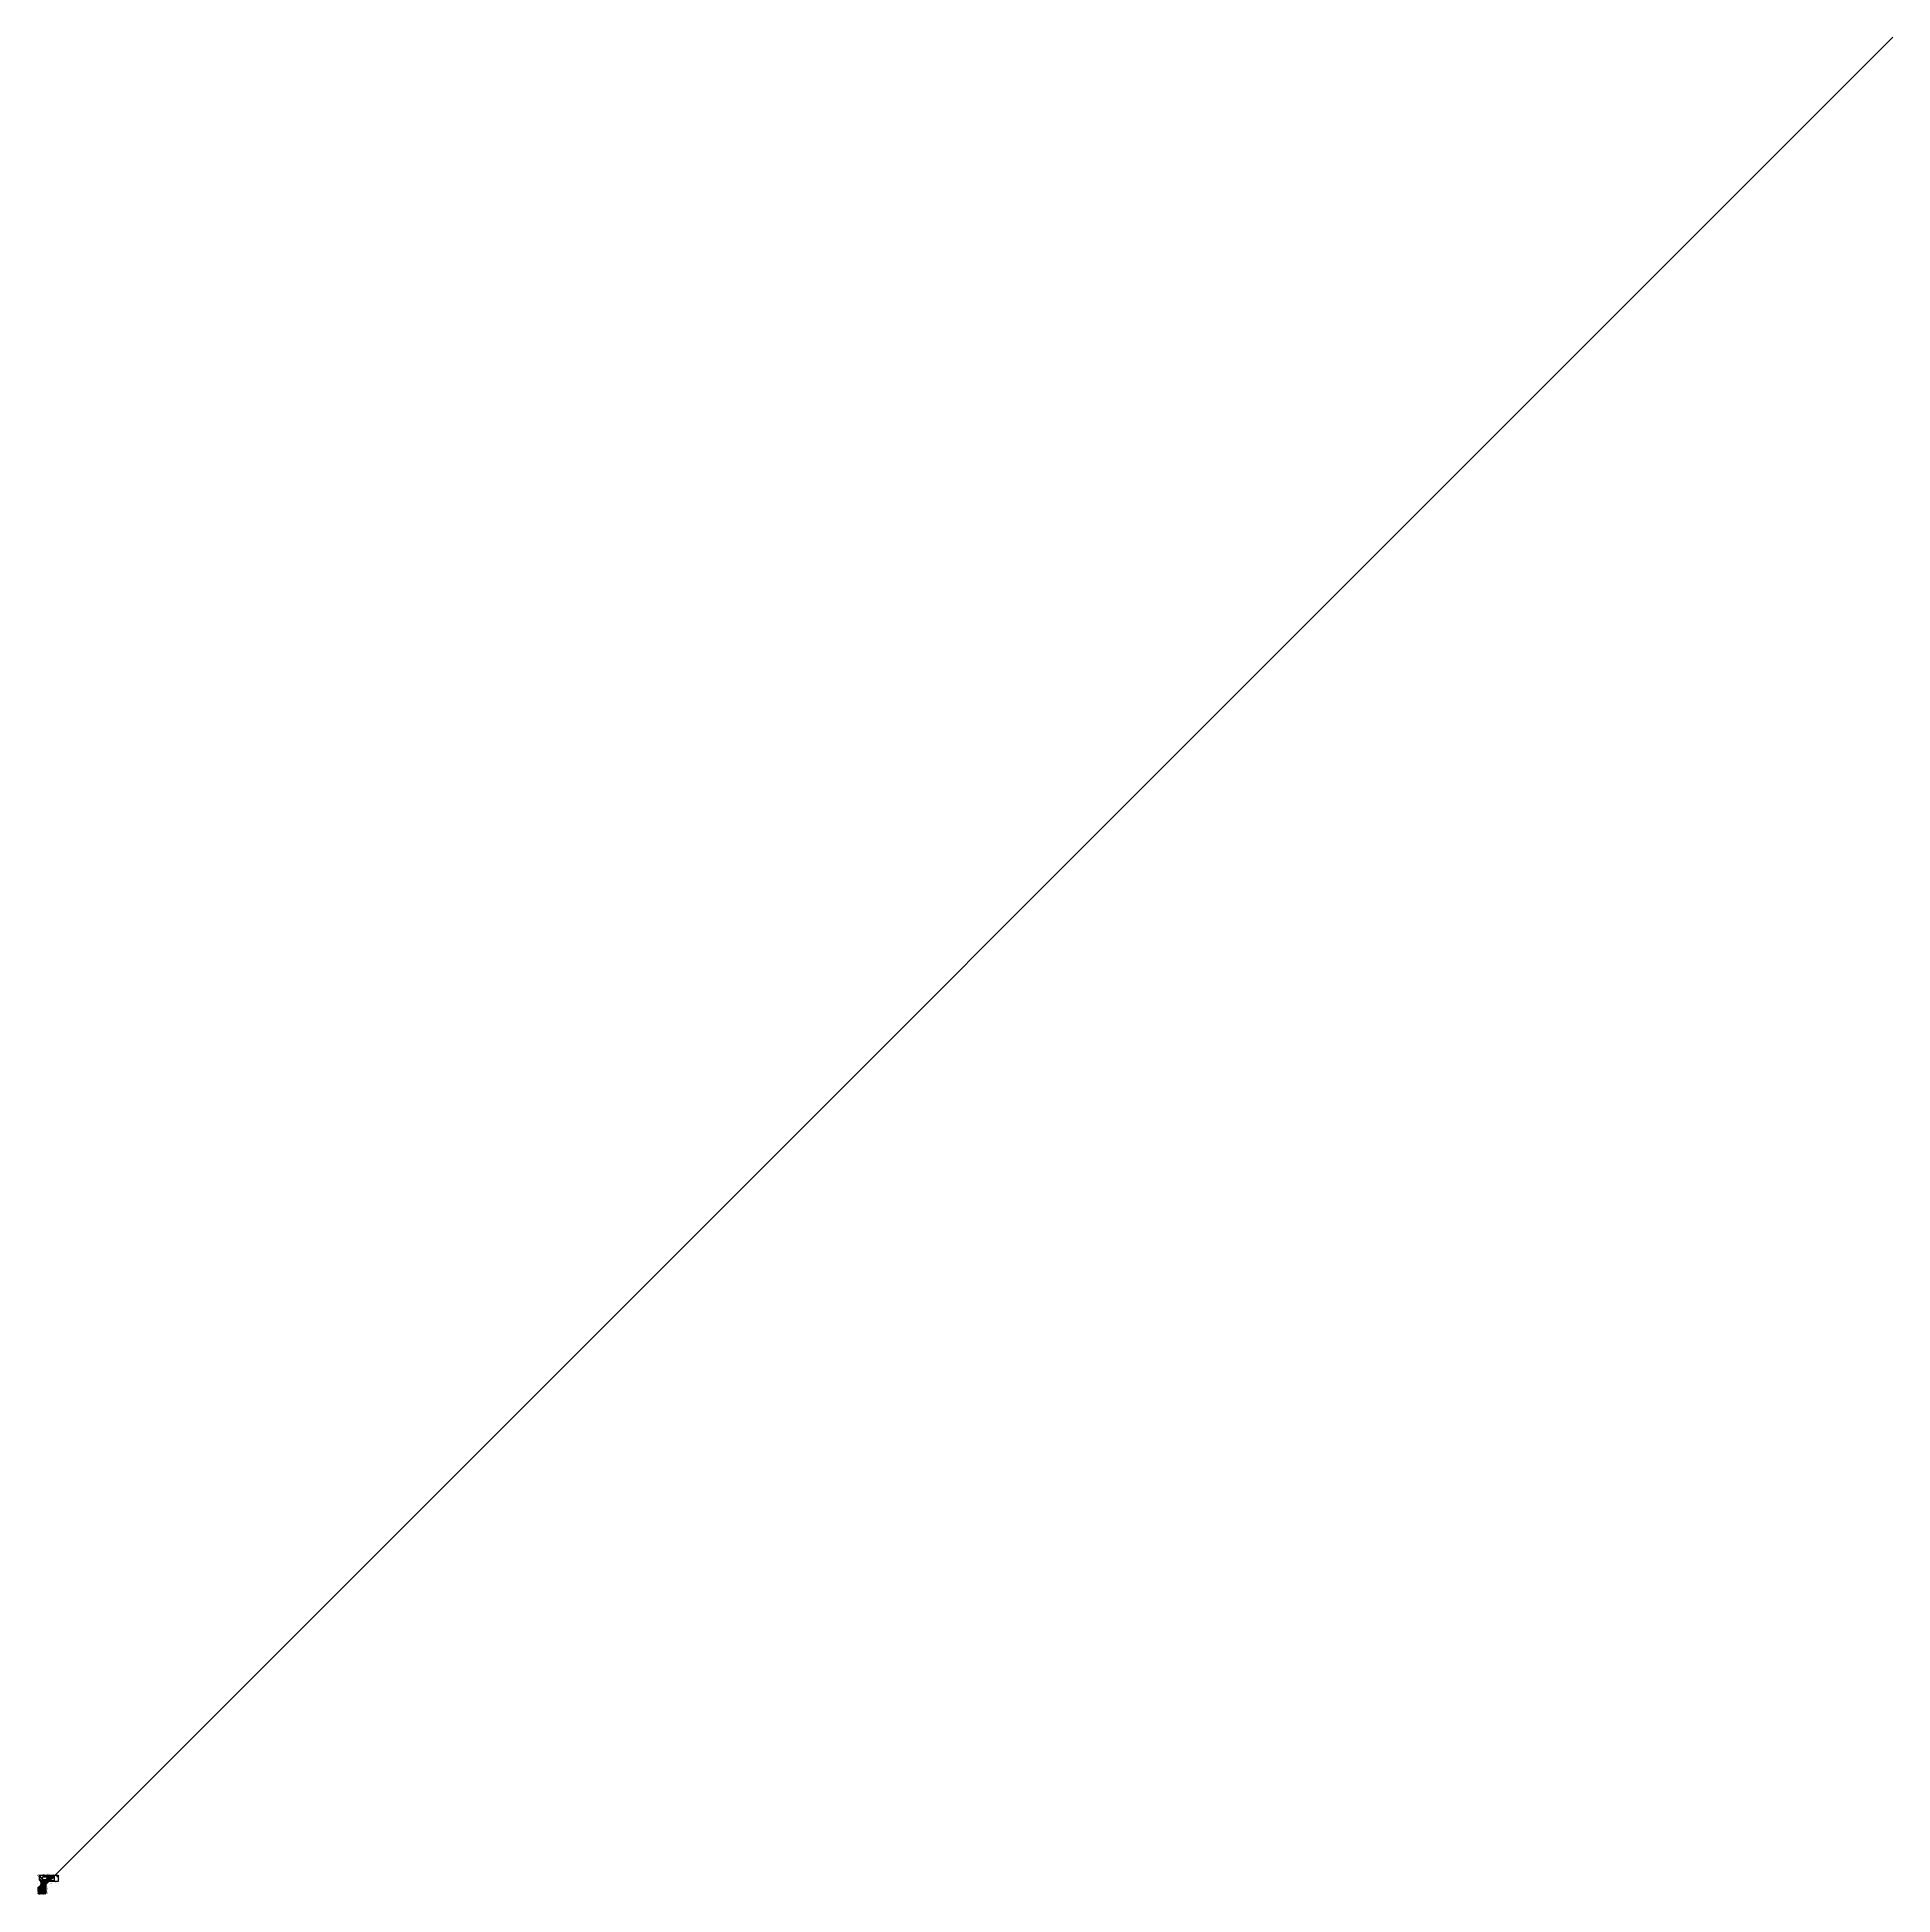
# Model space of a CAD drawing. Header units: inches. Extents: x -3 to 5389, y -3 to 5396.
import ezdxf

# ---------------------------------------------------------------- set-up
doc = ezdxf.new("R2010")
doc.units = ezdxf.units.IN
for name, color, linetype in [('Board_Outline', 216, 'Continuous'), ('Bottom Layer', 5, 'Continuous'), ('Bottom Overlay', 54, 'Continuous'), ('Bottom Paste', 16, 'Continuous'), ('Bottom Solder', 6, 'Continuous'), ('Mechanical 1', 6, 'Continuous'), ('Mechanical 15', 56, 'Continuous'), ('Multi-Layer', 9, 'Continuous'), ('Pad Holes', 156, 'Continuous'), ('Top Layer', 1, 'Continuous'), ('Top Overlay', 2, 'Continuous'), ('Top Paste', 8, 'Continuous'), ('Top Solder', 216, 'Continuous'), ('Via Holes', 16, 'Continuous')]:
    doc.layers.add(name, color=color, linetype=linetype)
doc.styles.add('Arial', font='', dxfattribs={"height": 0.2})
doc.styles.add('Arial_Bold', font='', dxfattribs={"height": 0.2})
doc.styles.get('Arial').set_extended_font_data('Arial')
doc.styles.get('Arial_Bold').set_extended_font_data('Arial', bold=True)

msp = doc.modelspace()

# ---------------------------------------------------------------- hatches: boundary and pattern name
at = {"layer": 'Bottom Layer'}
for points in [[(43.7, 54.3), (43.7, 53.6), (43.2, 53.6), (43.2, 54.3)], [(44, 52.7), (46.2, 52.7), (46.2, 54.3), (44, 54.3)], [(44.6, 54.3), (44.6, 53.6), (44.2, 53.6), (44.2, 54.3)], [(45.3, 54.2), (46.1, 54.2), (46.1, 53.3), (45.3, 53.3)], [(47.2, 54.2), (48, 54.2), (48, 53.3), (47.2, 53.3)], [(5.4, 21), (6, 21), (6, 20.6), (5.4, 20.6)], [(7.2, 49), (7.2, 47.4), (5.6, 47.4), (5.6, 49)], [(6.6, 19.3), (6.6, 18.6), (5.9, 18.6), (5.9, 19.3)], [(6.7, 18), (6.7, 17.6), (5.9, 17.6), (5.9, 18)], [(6.7, 17.2), (6.7, 16.8), (5.9, 16.8), (5.9, 17.2)], [(6.7, 16.4), (6.7, 16), (5.9, 16), (5.9, 16.4)], [(6.7, 15.6), (6.7, 15.2), (5.9, 15.2), (5.9, 15.6)], [(6.7, 14.8), (6.7, 14.4), (5.9, 14.4), (5.9, 14.8)], [(6.7, 14), (6.7, 13.6), (5.9, 13.6), (5.9, 14)], [(6.7, 13.2), (6.7, 12.8), (5.9, 12.8), (5.9, 13.2)], [(6.7, 12.4), (6.7, 12), (5.9, 12), (5.9, 12.4)], [(6.7, 11.6), (6.7, 11.2), (5.9, 11.2), (5.9, 11.6)], [(6.7, 10.8), (6.7, 10.4), (5.9, 10.4), (5.9, 10.8)], [(6.7, 10), (6.7, 9.6), (5.9, 9.6), (5.9, 10)], [(6.7, 9.2), (6.7, 8.8), (5.9, 8.8), (5.9, 9.2)], [(6.7, 8.4), (6.7, 8), (5.9, 8), (5.9, 8.4)], [(6.6, 7.4), (6.6, 6.7), (5.9, 6.7), (5.9, 7.4)], [(7.5, 20.6), (6.9, 20.6), (6.9, 21), (7.5, 21)], [(7.4, 18.5), (7, 18.5), (7, 19.3), (7.4, 19.3)], [(7, 7.5), (7.4, 7.5), (7.4, 6.7), (7, 6.7)], [(8.3, 22.5), (7.7, 22.5), (7.7, 22.9), (8.3, 22.9)], [(8.3, 21.5), (7.7, 21.5), (7.7, 22), (8.3, 22)], [(8.2, 18.5), (7.8, 18.5), (7.8, 19.3), (8.2, 19.3)], [(7.8, 7.5), (8.2, 7.5), (8.2, 6.7), (7.8, 6.7)], [(9.9, 13.7), (9.9, 12.3), (8.5, 12.3), (8.5, 13.7)], [(9.9, 11.7), (9.9, 10.3), (8.5, 10.3), (8.5, 11.7)], [(9, 18.5), (8.6, 18.5), (8.6, 19.3), (9, 19.3)], [(8.6, 7.5), (9, 7.5), (9, 6.7), (8.6, 6.7)], [(9.3, 22.5), (8.7, 22.5), (8.7, 22.9), (9.3, 22.9)], [(9.3, 21.5), (8.7, 21.5), (8.7, 22), (9.3, 22)], [(9.2, 0.8), (9.2, 1.7), (10, 1.7), (10, 0.8)], [(9.8, 18.5), (9.4, 18.5), (9.4, 19.3), (9.8, 19.3)], [(9.4, 7.5), (9.8, 7.5), (9.8, 6.7), (9.4, 6.7)], [(10.3, 21), (9.7, 21), (9.7, 21.5), (10.3, 21.5)], [(10.3, 20.1), (9.7, 20.1), (9.7, 20.6), (10.3, 20.6)], [(10.6, 18.5), (10.2, 18.5), (10.2, 19.3), (10.6, 19.3)], [(10.2, 7.5), (10.6, 7.5), (10.6, 6.7), (10.2, 6.7)], [(11.9, 15.7), (11.9, 14.2), (10.5, 14.2), (10.5, 15.7)], [(11.9, 13.7), (11.9, 12.3), (10.5, 12.3), (10.5, 13.7)], [(11.9, 11.7), (11.9, 10.3), (10.5, 10.3), (10.5, 11.7)], [(10.7, 0.8), (10.7, 1.7), (11.5, 1.7), (11.5, 0.8)], [(10.8, 4.1), (11.5, 4.1), (11.5, 3.7), (10.8, 3.7)], [(10.8, 3.2), (11.5, 3.2), (11.5, 2.7), (10.8, 2.7)], [(11.4, 18.5), (11, 18.5), (11, 19.3), (11.4, 19.3)], [(11, 7.5), (11.4, 7.5), (11.4, 6.7), (11, 6.7)], [(12.2, 18.5), (11.8, 18.5), (11.8, 19.3), (12.2, 19.3)], [(11.8, 7.5), (12.2, 7.5), (12.2, 6.7), (11.8, 6.7)], [(12.1, 3.4), (12.1, 4.6), (12.8, 4.6), (12.8, 3.4)], [(12.1, 0.8), (12.1, 2), (12.8, 2), (12.8, 0.8)], [(13.9, 15.7), (13.9, 14.2), (12.4, 14.2), (12.4, 15.7)], [(13.9, 13.7), (13.9, 12.3), (12.4, 12.3), (12.4, 13.7)], [(13.9, 11.7), (13.9, 10.3), (12.4, 10.3), (12.4, 11.7)], [(13, 18.5), (12.6, 18.5), (12.6, 19.3), (13, 19.3)], [(12.6, 7.5), (13, 7.5), (13, 6.7), (12.6, 6.7)], [(13.1, 3.4), (13.1, 4.6), (13.7, 4.6), (13.7, 3.4)], [(13.1, 0.8), (13.1, 2), (13.7, 2), (13.7, 0.8)], [(13.8, 18.5), (13.4, 18.5), (13.4, 19.3), (13.8, 19.3)], [(13.4, 7.5), (13.8, 7.5), (13.8, 6.7), (13.4, 6.7)], [(14, 3.4), (14, 4.6), (14.7, 4.6), (14.7, 3.4)], [(14, 0.8), (14, 2), (14.7, 2), (14.7, 0.8)], [(14.6, 18.5), (14.2, 18.5), (14.2, 19.3), (14.6, 19.3)], [(14.2, 7.5), (14.6, 7.5), (14.6, 6.7), (14.2, 6.7)], [(14.3, 5), (14.3, 5.9), (15.1, 5.9), (15.1, 5)], [(15.4, 18.5), (15, 18.5), (15, 19.3), (15.4, 19.3)], [(15, 7.5), (15.4, 7.5), (15.4, 6.7), (15, 6.7)], [(15.5, 3.3), (15.5, 4.5), (16.1, 4.5), (16.1, 3.3)], [(15.5, 0.6), (15.5, 1.9), (16.1, 1.9), (16.1, 0.6)], [(15.7, 17.6), (15.7, 18), (16.5, 18), (16.5, 17.6)], [(15.7, 16.8), (15.7, 17.2), (16.5, 17.2), (16.5, 16.8)], [(15.7, 16), (15.7, 16.4), (16.5, 16.4), (16.5, 16)], [(15.7, 15.2), (15.7, 15.6), (16.5, 15.6), (16.5, 15.2)], [(15.7, 14.4), (15.7, 14.8), (16.5, 14.8), (16.5, 14.4)], [(15.7, 13.6), (15.7, 14), (16.5, 14), (16.5, 13.6)], [(15.7, 12.8), (15.7, 13.2), (16.5, 13.2), (16.5, 12.8)], [(15.7, 12), (15.7, 12.4), (16.5, 12.4), (16.5, 12)], [(15.7, 11.2), (15.7, 11.6), (16.5, 11.6), (16.5, 11.2)], [(15.7, 10.4), (15.7, 10.8), (16.5, 10.8), (16.5, 10.4)], [(15.7, 9.6), (15.7, 10), (16.5, 10), (16.5, 9.6)], [(15.7, 8.8), (15.7, 9.2), (16.5, 9.2), (16.5, 8.8)], [(15.7, 8), (15.7, 8.4), (16.5, 8.4), (16.5, 8)], [(15.8, 25), (16.7, 25), (16.7, 24.3), (15.8, 24.3)], [(15.8, 23.5), (16.7, 23.5), (16.7, 22.7), (15.8, 22.7)], [(16.5, 19.3), (16.5, 18.6), (15.8, 18.6), (15.8, 19.3)], [(16.5, 7.4), (16.5, 6.7), (15.8, 6.7), (15.8, 7.4)], [(15.8, 5), (15.8, 5.9), (16.6, 5.9), (16.6, 5)], [(16.9, 26.7), (16.3, 26.7), (16.3, 27.2), (16.9, 27.2)], [(16.9, 25.8), (16.3, 25.8), (16.3, 26.2), (16.9, 26.2)], [(16.5, 3.3), (16.5, 4.5), (17.1, 4.5), (17.1, 3.3)], [(16.5, 0.6), (16.5, 1.9), (17.1, 1.9), (17.1, 0.6)], [(17.2, 24.3), (17.2, 24.9), (17.5, 24.9), (17.5, 24.3)], [(17.2, 22.8), (17.2, 23.5), (17.5, 23.5), (17.5, 22.8)], [(17.3, 27.2), (17.9, 27.2), (17.9, 26.7), (17.3, 26.7)], [(17.3, 26.2), (17.9, 26.2), (17.9, 25.8), (17.3, 25.8)], [(17.4, 3.3), (17.4, 4.5), (18, 4.5), (18, 3.3)], [(17.4, 0.3), (21.8, 0.3), (21.8, 2.3), (17.4, 2.3)], [(17.4, 0.6), (17.4, 1.9), (18, 1.9), (18, 0.6)], [(18.1, 18.7), (17.5, 18.7), (17.5, 20.9), (18.1, 20.9)], [(17.7, 24.3), (17.7, 24.9), (18, 24.9), (18, 24.3)], [(17.7, 22.8), (17.7, 23.5), (18, 23.5), (18, 22.8)], [(18.2, 24.3), (18.2, 24.9), (18.5, 24.9), (18.5, 24.3)], [(18.2, 22.8), (18.2, 23.5), (18.5, 23.5), (18.5, 22.8)], [(18.7, 17.7), (18.7, 17), (18.2, 17), (18.2, 17.7)], [(18.9, 26.7), (18.3, 26.7), (18.3, 27.2), (18.9, 27.2)], [(18.9, 25.8), (18.3, 25.8), (18.3, 26.2), (18.9, 26.2)], [(18.7, 15.2), (18.7, 14.5), (18.3, 14.5), (18.3, 15.2)], [(18.7, 12.7), (18.7, 12.1), (18.3, 12.1), (18.3, 12.7)], [(18.7, 24.3), (18.7, 24.9), (19, 24.9), (19, 24.3)], [(18.7, 22.8), (21.7, 22.8), (21.7, 23.7), (18.7, 23.7)], [(18.7, 22.8), (18.7, 23.5), (19, 23.5), (19, 22.8)], [(19.2, 23.6), (20.3, 23.6), (20.3, 25.6), (19.2, 25.6)], [(19.6, 17.7), (19.6, 17), (19.2, 17), (19.2, 17.7)], [(19.2, 16.6), (19.7, 16.6), (19.7, 15.6), (19.2, 15.6)], [(19.7, 15.2), (19.7, 14.5), (19.2, 14.5), (19.2, 15.2)], [(19.2, 14.1), (19.7, 14.1), (19.7, 13.1), (19.2, 13.1)], [(19.7, 12.7), (19.7, 12.1), (19.2, 12.1), (19.2, 12.7)], [(19.2, 11.7), (19.7, 11.7), (19.7, 10.7), (19.2, 10.7)], [(19.7, 26.4), (19.7, 25.8), (19.3, 25.8), (19.3, 26.4)], [(20, 18.7), (19.4, 18.7), (19.4, 20.9), (20, 20.9)], [(20.4, 22.9), (19.5, 22.9), (19.5, 23.7), (20.4, 23.7)], [(20.4, 21.4), (19.5, 21.4), (19.5, 22.2), (20.4, 22.2)], [(21.3, 4.8), (21.3, 3.3), (19.8, 3.3), (19.8, 4.8)], [(20.1, 22.8), (21.8, 22.8), (21.8, 26.5), (20.1, 26.5)], [(20.7, 26.4), (20.7, 25.8), (20.2, 25.8), (20.2, 26.4)], [(20.7, 16.6), (21.2, 16.6), (21.2, 15.6), (20.7, 15.6)], [(20.7, 14.1), (21.2, 14.1), (21.2, 13.1), (20.7, 13.1)], [(20.7, 11.7), (21.2, 11.7), (21.2, 10.7), (20.7, 10.7)], [(21.7, 22.9), (20.8, 22.9), (20.8, 23.7), (21.7, 23.7)], [(21.7, 21.4), (20.8, 21.4), (20.8, 22.2), (21.7, 22.2)], [(26.5, 50.2), (31.5, 50.2), (31.5, 53.5), (26.5, 53.5)], [(38, 42.6), (31.8, 42.6), (31.8, 48.4), (38, 48.4)], [(43.6, 47), (40.6, 47), (40.6, 48.6), (43.6, 48.6)], [(43.6, 42.4), (40.6, 42.4), (40.6, 44), (43.6, 44)], [(44, 53.1), (44.6, 53.1), (44.6, 52.7), (44, 52.7)], [(44, 52.2), (44.6, 52.2), (44.6, 51.7), (44, 51.7)], [(45.2, 48.2), (45.2, 47.4), (44.2, 47.4), (44.2, 48.2)], [(44.8, 50), (44.8, 50.9), (45.5, 50.9), (45.5, 50)], [(47.2, 49.2), (47.2, 48.3), (46.2, 48.3), (46.2, 49.2)], [(46.2, 45.3), (47.2, 45.3), (47.2, 47.3), (46.2, 47.3)], [(47.2, 47.3), (47.2, 46.4), (46.2, 46.4), (46.2, 47.3)], [(46.3, 52.2), (47.1, 52.2), (47.1, 51.3), (46.3, 51.3)], [(46.3, 50), (46.3, 50.9), (47.1, 50.9), (47.1, 50)]]:
    msp.add_hatch(color=5, dxfattribs=at).paths.add_polyline_path(points)
h = msp.add_hatch(color=5, dxfattribs=at)
edge = h.paths.add_edge_path()
edge.add_arc((3.2, 0.9), 0.3, 0, 360)
h = msp.add_hatch(color=5, dxfattribs=at)
edge = h.paths.add_edge_path()
edge.add_arc((3.9, 1.6), 0.3, 0, 360)
h = msp.add_hatch(color=5, dxfattribs=at)
edge = h.paths.add_edge_path()
edge.add_arc((4.6, 2.2), 0.3, 0, 360)
h = msp.add_hatch(color=5, dxfattribs=at)
edge = h.paths.add_edge_path()
edge.add_arc((6.4, 39.5), 0.795, 0, 360)
h = msp.add_hatch(color=5, dxfattribs=at)
edge = h.paths.add_edge_path()
edge.add_arc((6.3, 10.2), 0.3, 0, 360)
h = msp.add_hatch(color=5, dxfattribs=at)
edge = h.paths.add_edge_path()
edge.add_arc((6.6, 20.3), 0.3, 0, 360)
h = msp.add_hatch(color=5, dxfattribs=at)
edge = h.paths.add_edge_path()
edge.add_arc((7, 17.3), 0.3, 0, 360)
h = msp.add_hatch(color=5, dxfattribs=at)
edge = h.paths.add_edge_path()
edge.add_arc((7.2, 16.4), 0.3, 0, 360)
h = msp.add_hatch(color=5, dxfattribs=at)
edge = h.paths.add_edge_path()
edge.add_arc((7.2, 9), 0.3, 0, 360)
h = msp.add_hatch(color=5, dxfattribs=at)
edge = h.paths.add_edge_path()
edge.add_arc((8, 8.6), 0.3, 0, 360)
h = msp.add_hatch(color=5, dxfattribs=at)
edge = h.paths.add_edge_path()
edge.add_arc((8.5, 24.4), 0.3, 0, 360)
h = msp.add_hatch(color=5, dxfattribs=at)
edge = h.paths.add_edge_path()
edge.add_arc((8.5, 23.2), 0.3, 0, 360)
h = msp.add_hatch(color=5, dxfattribs=at)
edge = h.paths.add_edge_path()
edge.add_arc((9, 34.8), 0.3, 0, 360)
h = msp.add_hatch(color=5, dxfattribs=at)
edge = h.paths.add_edge_path()
edge.add_arc((9.3, 25.2), 0.5, 0, 360)
h = msp.add_hatch(color=5, dxfattribs=at)
edge = h.paths.add_edge_path()
edge.add_arc((9.4, 5.4), 0.3, 0, 360)
h = msp.add_hatch(color=5, dxfattribs=at)
edge = h.paths.add_edge_path()
edge.add_arc((9.5, 2.1), 0.3, 0, 360)
h = msp.add_hatch(color=5, dxfattribs=at)
edge = h.paths.add_edge_path()
edge.add_arc((9.6, 3.9), 0.3, 0, 360)
h = msp.add_hatch(color=5, dxfattribs=at)
edge = h.paths.add_edge_path()
edge.add_arc((9.7, 17.1), 0.3, 0, 360)
h = msp.add_hatch(color=5, dxfattribs=at)
edge = h.paths.add_edge_path()
edge.add_arc((9.8, 9.8), 0.3, 0, 360)
h = msp.add_hatch(color=5, dxfattribs=at)
edge = h.paths.add_edge_path()
edge.add_arc((10.2, 13.8), 0.3, 0, 360)
h = msp.add_hatch(color=5, dxfattribs=at)
edge = h.paths.add_edge_path()
edge.add_arc((10.2, 13.1), 0.3, 0, 360)
h = msp.add_hatch(color=5, dxfattribs=at)
edge = h.paths.add_edge_path()
edge.add_arc((10.2, 12.4), 0.3, 0, 360)
h = msp.add_hatch(color=5, dxfattribs=at)
edge = h.paths.add_edge_path()
edge.add_arc((10.4, 27.7), 0.3, 0, 360)
h = msp.add_hatch(color=5, dxfattribs=at)
edge = h.paths.add_edge_path()
edge.add_arc((10.4, 3.9), 0.3, 0, 360)
h = msp.add_hatch(color=5, dxfattribs=at)
edge = h.paths.add_edge_path()
edge.add_arc((10.7, 8.3), 0.3, 0, 360)
h = msp.add_hatch(color=5, dxfattribs=at)
edge = h.paths.add_edge_path()
edge.add_arc((11, 14), 0.3, 0, 360)
h = msp.add_hatch(color=5, dxfattribs=at)
edge = h.paths.add_edge_path()
edge.add_arc((11.8, 14), 0.3, 0, 360)
h = msp.add_hatch(color=5, dxfattribs=at)
edge = h.paths.add_edge_path()
edge.add_arc((11.8, 9.2), 0.3, 0, 360)
h = msp.add_hatch(color=5, dxfattribs=at)
edge = h.paths.add_edge_path()
edge.add_arc((13, 16.2), 0.3, 0, 360)
h = msp.add_hatch(color=5, dxfattribs=at)
edge = h.paths.add_edge_path()
edge.add_arc((13.6, 11.2), 0.3, 0, 360)
h = msp.add_hatch(color=5, dxfattribs=at)
edge = h.paths.add_edge_path()
edge.add_arc((14.1, 20.1), 0.3, 0, 360)
h = msp.add_hatch(color=5, dxfattribs=at)
edge = h.paths.add_edge_path()
edge.add_arc((14.3, 12.1), 0.3, 0, 360)
h = msp.add_hatch(color=5, dxfattribs=at)
edge = h.paths.add_edge_path()
edge.add_arc((14.4, 17.4), 0.3, 0, 360)
h = msp.add_hatch(color=5, dxfattribs=at)
edge = h.paths.add_edge_path()
edge.add_arc((14.4, 13), 0.3, 0, 360)
h = msp.add_hatch(color=5, dxfattribs=at)
edge = h.paths.add_edge_path()
edge.add_arc((14.4, 0.7), 0.3, 0, 360)
h = msp.add_hatch(color=5, dxfattribs=at)
edge = h.paths.add_edge_path()
edge.add_arc((15.2, 18.1), 0.3, 0, 360)
h = msp.add_hatch(color=5, dxfattribs=at)
edge = h.paths.add_edge_path()
edge.add_arc((15.3, 9.8), 0.3, 0, 360)
h = msp.add_hatch(color=5, dxfattribs=at)
edge = h.paths.add_edge_path()
edge.add_arc((15.8, 30.7), 0.3, 0, 360)
h = msp.add_hatch(color=5, dxfattribs=at)
edge = h.paths.add_edge_path()
edge.add_arc((16, 26), 0.3, 0, 360)
h = msp.add_hatch(color=5, dxfattribs=at)
edge = h.paths.add_edge_path()
edge.add_arc((16, 21.6), 0.3, 0, 360)
h = msp.add_hatch(color=5, dxfattribs=at)
edge = h.paths.add_edge_path()
edge.add_arc((16.1, 2.1), 0.3, 0, 360)
h = msp.add_hatch(color=5, dxfattribs=at)
edge = h.paths.add_edge_path()
edge.add_arc((16.6, 25.2), 0.3, 0, 360)
h = msp.add_hatch(color=5, dxfattribs=at)
edge = h.paths.add_edge_path()
edge.add_arc((16.6, 22.4), 0.3, 0, 360)
h = msp.add_hatch(color=5, dxfattribs=at)
edge = h.paths.add_edge_path()
edge.add_arc((17, 11.5), 0.3, 0, 360)
h = msp.add_hatch(color=5, dxfattribs=at)
edge = h.paths.add_edge_path()
edge.add_arc((17.2, 22.4), 0.3, 0, 360)
h = msp.add_hatch(color=5, dxfattribs=at)
edge = h.paths.add_edge_path()
edge.add_arc((18.4, 30.5), 1, 0, 360)
h = msp.add_hatch(color=5, dxfattribs=at)
edge = h.paths.add_edge_path()
edge.add_arc((18.4, 9), 1, 0, 360)
h = msp.add_hatch(color=5, dxfattribs=at)
edge = h.paths.add_edge_path()
edge.add_arc((18.3, 2.7), 0.3, 0, 360)
h = msp.add_hatch(color=5, dxfattribs=at)
edge = h.paths.add_edge_path()
edge.add_arc((18.5, 6.4), 0.3, 0, 360)
h = msp.add_hatch(color=5, dxfattribs=at)
edge = h.paths.add_edge_path()
edge.add_arc((18.6, 5.4), 0.3, 0, 360)
h = msp.add_hatch(color=5, dxfattribs=at)
edge = h.paths.add_edge_path()
edge.add_arc((19.3, 26.9), 0.3, 0, 360)
h = msp.add_hatch(color=5, dxfattribs=at)
edge = h.paths.add_edge_path()
edge.add_arc((19.3, 25.3), 0.3, 0, 360)
h = msp.add_hatch(color=5, dxfattribs=at)
edge = h.paths.add_edge_path()
edge.add_arc((19.3, 22.2), 0.3, 0, 360)
h = msp.add_hatch(color=5, dxfattribs=at)
edge = h.paths.add_edge_path()
edge.add_arc((19.3, 6.4), 0.3, 0, 360)
h = msp.add_hatch(color=5, dxfattribs=at)
edge = h.paths.add_edge_path()
edge.add_arc((19.4, 5.4), 0.3, 0, 360)
h = msp.add_hatch(color=5, dxfattribs=at)
edge = h.paths.add_edge_path()
edge.add_arc((20.1, 8.1), 0.3, 0, 360)
h = msp.add_hatch(color=5, dxfattribs=at)
edge = h.paths.add_edge_path()
edge.add_arc((20.6, 1.5), 0.75, 0, 360)
h = msp.add_hatch(color=5, dxfattribs=at)
edge = h.paths.add_edge_path()
edge.add_arc((21.6, 18.4), 0.3, 0, 360)
h = msp.add_hatch(color=5, dxfattribs=at)
edge = h.paths.add_edge_path()
edge.add_arc((25.7, 45.7), 1, 0, 360)
h = msp.add_hatch(color=5, dxfattribs=at)
edge = h.paths.add_edge_path()
edge.add_arc((25.7, 42.7), 1, 0, 360)
h = msp.add_hatch(color=5, dxfattribs=at)
edge = h.paths.add_edge_path()
edge.add_arc((25.7, 39.7), 1, 0, 360)
h = msp.add_hatch(color=5, dxfattribs=at)
edge = h.paths.add_edge_path()
edge.add_arc((26.8, 52.5), 0.3, 0, 360)
h = msp.add_hatch(color=5, dxfattribs=at)
edge = h.paths.add_edge_path()
edge.add_arc((26.8, 51.4), 0.3, 0, 360)
h = msp.add_hatch(color=5, dxfattribs=at)
edge = h.paths.add_edge_path()
edge.add_arc((27.4, 49.4), 0.3, 0, 360)
h = msp.add_hatch(color=5, dxfattribs=at)
edge = h.paths.add_edge_path()
edge.add_arc((28.1, 52.5), 0.3, 0, 360)
h = msp.add_hatch(color=5, dxfattribs=at)
edge = h.paths.add_edge_path()
edge.add_arc((28.1, 51.4), 0.3, 0, 360)
h = msp.add_hatch(color=5, dxfattribs=at)
edge = h.paths.add_edge_path()
edge.add_arc((32.3, 47.7), 0.3, 0, 360)
h = msp.add_hatch(color=5, dxfattribs=at)
edge = h.paths.add_edge_path()
edge.add_arc((32.3, 46.6), 0.3, 0, 360)
h = msp.add_hatch(color=5, dxfattribs=at)
edge = h.paths.add_edge_path()
edge.add_arc((32.3, 44.4), 0.3, 0, 360)
h = msp.add_hatch(color=5, dxfattribs=at)
edge = h.paths.add_edge_path()
edge.add_arc((32.3, 43.3), 0.3, 0, 360)
h = msp.add_hatch(color=5, dxfattribs=at)
edge = h.paths.add_edge_path()
edge.add_arc((33.5, 47.7), 0.3, 0, 360)
h = msp.add_hatch(color=5, dxfattribs=at)
edge = h.paths.add_edge_path()
edge.add_arc((33.5, 46.6), 0.3, 0, 360)
h = msp.add_hatch(color=5, dxfattribs=at)
edge = h.paths.add_edge_path()
edge.add_arc((33.5, 44.4), 0.3, 0, 360)
h = msp.add_hatch(color=5, dxfattribs=at)
edge = h.paths.add_edge_path()
edge.add_arc((33.5, 43.3), 0.3, 0, 360)
h = msp.add_hatch(color=5, dxfattribs=at)
edge = h.paths.add_edge_path()
edge.add_arc((34.8, 47.7), 0.3, 0, 360)
h = msp.add_hatch(color=5, dxfattribs=at)
edge = h.paths.add_edge_path()
edge.add_arc((34.8, 46.6), 0.3, 0, 360)
h = msp.add_hatch(color=5, dxfattribs=at)
edge = h.paths.add_edge_path()
edge.add_arc((34.8, 44.4), 0.3, 0, 360)
h = msp.add_hatch(color=5, dxfattribs=at)
edge = h.paths.add_edge_path()
edge.add_arc((34.8, 43.3), 0.3, 0, 360)
h = msp.add_hatch(color=5, dxfattribs=at)
edge = h.paths.add_edge_path()
edge.add_arc((36.1, 47.7), 0.3, 0, 360)
h = msp.add_hatch(color=5, dxfattribs=at)
edge = h.paths.add_edge_path()
edge.add_arc((36.1, 46.6), 0.3, 0, 360)
h = msp.add_hatch(color=5, dxfattribs=at)
edge = h.paths.add_edge_path()
edge.add_arc((36.1, 44.4), 0.3, 0, 360)
h = msp.add_hatch(color=5, dxfattribs=at)
edge = h.paths.add_edge_path()
edge.add_arc((36.1, 43.3), 0.3, 0, 360)
h = msp.add_hatch(color=5, dxfattribs=at)
edge = h.paths.add_edge_path()
edge.add_arc((37.4, 47.7), 0.3, 0, 360)
h = msp.add_hatch(color=5, dxfattribs=at)
edge = h.paths.add_edge_path()
edge.add_arc((37.4, 46.6), 0.3, 0, 360)
h = msp.add_hatch(color=5, dxfattribs=at)
edge = h.paths.add_edge_path()
edge.add_arc((37.4, 44.4), 0.3, 0, 360)
h = msp.add_hatch(color=5, dxfattribs=at)
edge = h.paths.add_edge_path()
edge.add_arc((37.4, 43.3), 0.3, 0, 360)
h = msp.add_hatch(color=5, dxfattribs=at)
edge = h.paths.add_edge_path()
edge.add_arc((38.3, 52.7), 0.3, 0, 360)
h = msp.add_hatch(color=5, dxfattribs=at)
edge = h.paths.add_edge_path()
edge.add_arc((38.3, 51.6), 0.3, 0, 360)
h = msp.add_hatch(color=5, dxfattribs=at)
edge = h.paths.add_edge_path()
edge.add_arc((39.6, 52.7), 0.3, 0, 360)
h = msp.add_hatch(color=5, dxfattribs=at)
edge = h.paths.add_edge_path()
edge.add_arc((39.6, 51.6), 0.3, 0, 360)
h = msp.add_hatch(color=5, dxfattribs=at)
edge = h.paths.add_edge_path()
edge.add_arc((43.1, 51.9), 0.3, 0, 360)
h = msp.add_hatch(color=5, dxfattribs=at)
edge = h.paths.add_edge_path()
edge.add_arc((43.1, 49.4), 0.3, 0, 360)
h = msp.add_hatch(color=5, dxfattribs=at)
edge = h.paths.add_edge_path()
edge.add_arc((46.7, 45.7), 0.3, 0, 360)
at = {"layer": 'Bottom Overlay'}
for points in [[(21.3, 15.5), (21.9, 15.5), (21.9, 16.8), (21.3, 16.8)], [(21.3, 13), (21.9, 13), (21.9, 14.3), (21.3, 14.3)], [(21.3, 10.5), (21.9, 10.5), (21.9, 11.8), (21.3, 11.8)]]:
    msp.add_hatch(color=54, dxfattribs=at).paths.add_polyline_path(points)
at = {"layer": 'Bottom Paste'}
for points in [[(43.7, 54.3), (43.7, 53.6), (43.2, 53.6), (43.2, 54.3)], [(44.6, 54.3), (44.6, 53.6), (44.2, 53.6), (44.2, 54.3)], [(45.3, 54.2), (46.1, 54.2), (46.1, 53.3), (45.3, 53.3)], [(47.2, 54.2), (48, 54.2), (48, 53.3), (47.2, 53.3)], [(5.4, 21), (6, 21), (6, 20.6), (5.4, 20.6)], [(6.6, 19.3), (6.6, 18.6), (5.9, 18.6), (5.9, 19.3)], [(6.7, 18), (6.7, 17.6), (5.9, 17.6), (5.9, 18)], [(6.7, 17.2), (6.7, 16.8), (5.9, 16.8), (5.9, 17.2)], [(6.7, 16.4), (6.7, 16), (5.9, 16), (5.9, 16.4)], [(6.7, 15.6), (6.7, 15.2), (5.9, 15.2), (5.9, 15.6)], [(6.7, 14.8), (6.7, 14.4), (5.9, 14.4), (5.9, 14.8)], [(6.7, 14), (6.7, 13.6), (5.9, 13.6), (5.9, 14)], [(6.7, 13.2), (6.7, 12.8), (5.9, 12.8), (5.9, 13.2)], [(6.7, 12.4), (6.7, 12), (5.9, 12), (5.9, 12.4)], [(6.7, 11.6), (6.7, 11.2), (5.9, 11.2), (5.9, 11.6)], [(6.7, 10.8), (6.7, 10.4), (5.9, 10.4), (5.9, 10.8)], [(6.7, 10), (6.7, 9.6), (5.9, 9.6), (5.9, 10)], [(6.7, 9.2), (6.7, 8.8), (5.9, 8.8), (5.9, 9.2)], [(6.7, 8.4), (6.7, 8), (5.9, 8), (5.9, 8.4)], [(6.6, 7.4), (6.6, 6.7), (5.9, 6.7), (5.9, 7.4)], [(7.5, 20.6), (6.9, 20.6), (6.9, 21), (7.5, 21)], [(7.4, 18.5), (7, 18.5), (7, 19.3), (7.4, 19.3)], [(7, 7.5), (7.4, 7.5), (7.4, 6.7), (7, 6.7)], [(8.3, 22.5), (7.7, 22.5), (7.7, 22.9), (8.3, 22.9)], [(8.3, 21.5), (7.7, 21.5), (7.7, 22), (8.3, 22)], [(8.2, 18.5), (7.8, 18.5), (7.8, 19.3), (8.2, 19.3)], [(7.8, 7.5), (8.2, 7.5), (8.2, 6.7), (7.8, 6.7)], [(9.9, 13.7), (9.9, 12.3), (8.5, 12.3), (8.5, 13.7)], [(9.9, 11.7), (9.9, 10.3), (8.5, 10.3), (8.5, 11.7)], [(9, 18.5), (8.6, 18.5), (8.6, 19.3), (9, 19.3)], [(8.6, 7.5), (9, 7.5), (9, 6.7), (8.6, 6.7)], [(9.3, 22.5), (8.7, 22.5), (8.7, 22.9), (9.3, 22.9)], [(9.3, 21.5), (8.7, 21.5), (8.7, 22), (9.3, 22)], [(9.2, 0.8), (9.2, 1.7), (10, 1.7), (10, 0.8)], [(9.8, 18.5), (9.4, 18.5), (9.4, 19.3), (9.8, 19.3)], [(9.4, 7.5), (9.8, 7.5), (9.8, 6.7), (9.4, 6.7)], [(10.3, 21), (9.7, 21), (9.7, 21.5), (10.3, 21.5)], [(10.3, 20.1), (9.7, 20.1), (9.7, 20.6), (10.3, 20.6)], [(10.6, 18.5), (10.2, 18.5), (10.2, 19.3), (10.6, 19.3)], [(10.2, 7.5), (10.6, 7.5), (10.6, 6.7), (10.2, 6.7)], [(11.9, 15.7), (11.9, 14.2), (10.5, 14.2), (10.5, 15.7)], [(11.9, 13.7), (11.9, 12.3), (10.5, 12.3), (10.5, 13.7)], [(11.9, 11.7), (11.9, 10.3), (10.5, 10.3), (10.5, 11.7)], [(10.7, 0.8), (10.7, 1.7), (11.5, 1.7), (11.5, 0.8)], [(10.8, 4.1), (11.5, 4.1), (11.5, 3.7), (10.8, 3.7)], [(10.8, 3.2), (11.5, 3.2), (11.5, 2.7), (10.8, 2.7)], [(11.4, 18.5), (11, 18.5), (11, 19.3), (11.4, 19.3)], [(11, 7.5), (11.4, 7.5), (11.4, 6.7), (11, 6.7)], [(12.2, 18.5), (11.8, 18.5), (11.8, 19.3), (12.2, 19.3)], [(11.8, 7.5), (12.2, 7.5), (12.2, 6.7), (11.8, 6.7)], [(12.1, 3.4), (12.1, 4.6), (12.8, 4.6), (12.8, 3.4)], [(12.1, 0.8), (12.1, 2), (12.8, 2), (12.8, 0.8)], [(13.9, 15.7), (13.9, 14.2), (12.4, 14.2), (12.4, 15.7)], [(13.9, 13.7), (13.9, 12.3), (12.4, 12.3), (12.4, 13.7)], [(13.9, 11.7), (13.9, 10.3), (12.4, 10.3), (12.4, 11.7)], [(13, 18.5), (12.6, 18.5), (12.6, 19.3), (13, 19.3)], [(12.6, 7.5), (13, 7.5), (13, 6.7), (12.6, 6.7)], [(13.1, 3.4), (13.1, 4.6), (13.7, 4.6), (13.7, 3.4)], [(13.1, 0.8), (13.1, 2), (13.7, 2), (13.7, 0.8)], [(13.8, 18.5), (13.4, 18.5), (13.4, 19.3), (13.8, 19.3)], [(13.4, 7.5), (13.8, 7.5), (13.8, 6.7), (13.4, 6.7)], [(14, 3.4), (14, 4.6), (14.7, 4.6), (14.7, 3.4)], [(14, 0.8), (14, 2), (14.7, 2), (14.7, 0.8)], [(14.6, 18.5), (14.2, 18.5), (14.2, 19.3), (14.6, 19.3)], [(14.2, 7.5), (14.6, 7.5), (14.6, 6.7), (14.2, 6.7)], [(14.3, 5), (14.3, 5.9), (15.1, 5.9), (15.1, 5)], [(15.4, 18.5), (15, 18.5), (15, 19.3), (15.4, 19.3)], [(15, 7.5), (15.4, 7.5), (15.4, 6.7), (15, 6.7)], [(15.5, 3.3), (15.5, 4.5), (16.1, 4.5), (16.1, 3.3)], [(15.5, 0.6), (15.5, 1.9), (16.1, 1.9), (16.1, 0.6)], [(15.7, 17.6), (15.7, 18), (16.5, 18), (16.5, 17.6)], [(15.7, 16.8), (15.7, 17.2), (16.5, 17.2), (16.5, 16.8)], [(15.7, 16), (15.7, 16.4), (16.5, 16.4), (16.5, 16)], [(15.7, 15.2), (15.7, 15.6), (16.5, 15.6), (16.5, 15.2)], [(15.7, 14.4), (15.7, 14.8), (16.5, 14.8), (16.5, 14.4)], [(15.7, 13.6), (15.7, 14), (16.5, 14), (16.5, 13.6)], [(15.7, 12.8), (15.7, 13.2), (16.5, 13.2), (16.5, 12.8)], [(15.7, 12), (15.7, 12.4), (16.5, 12.4), (16.5, 12)], [(15.7, 11.2), (15.7, 11.6), (16.5, 11.6), (16.5, 11.2)], [(15.7, 10.4), (15.7, 10.8), (16.5, 10.8), (16.5, 10.4)], [(15.7, 9.6), (15.7, 10), (16.5, 10), (16.5, 9.6)], [(15.7, 8.8), (15.7, 9.2), (16.5, 9.2), (16.5, 8.8)], [(15.7, 8), (15.7, 8.4), (16.5, 8.4), (16.5, 8)], [(15.8, 25), (16.7, 25), (16.7, 24.3), (15.8, 24.3)], [(15.8, 23.5), (16.7, 23.5), (16.7, 22.7), (15.8, 22.7)], [(16.5, 19.3), (16.5, 18.6), (15.8, 18.6), (15.8, 19.3)], [(16.5, 7.4), (16.5, 6.7), (15.8, 6.7), (15.8, 7.4)], [(15.8, 5), (15.8, 5.9), (16.6, 5.9), (16.6, 5)], [(16.9, 26.7), (16.3, 26.7), (16.3, 27.2), (16.9, 27.2)], [(16.9, 25.8), (16.3, 25.8), (16.3, 26.2), (16.9, 26.2)], [(16.5, 3.3), (16.5, 4.5), (17.1, 4.5), (17.1, 3.3)], [(16.5, 0.6), (16.5, 1.9), (17.1, 1.9), (17.1, 0.6)], [(17.2, 24.3), (17.2, 24.9), (17.5, 24.9), (17.5, 24.3)], [(17.2, 22.8), (17.2, 23.5), (17.5, 23.5), (17.5, 22.8)], [(17.3, 27.2), (17.9, 27.2), (17.9, 26.7), (17.3, 26.7)], [(17.3, 26.2), (17.9, 26.2), (17.9, 25.8), (17.3, 25.8)], [(17.4, 3.3), (17.4, 4.5), (18, 4.5), (18, 3.3)], [(17.4, 0.6), (17.4, 1.9), (18, 1.9), (18, 0.6)], [(18.1, 18.7), (17.5, 18.7), (17.5, 20.9), (18.1, 20.9)], [(17.7, 24.3), (17.7, 24.9), (18, 24.9), (18, 24.3)], [(17.7, 22.8), (17.7, 23.5), (18, 23.5), (18, 22.8)], [(18.2, 24.3), (18.2, 24.9), (18.5, 24.9), (18.5, 24.3)], [(18.2, 22.8), (18.2, 23.5), (18.5, 23.5), (18.5, 22.8)], [(18.7, 17.7), (18.7, 17), (18.2, 17), (18.2, 17.7)], [(18.9, 26.7), (18.3, 26.7), (18.3, 27.2), (18.9, 27.2)], [(18.9, 25.8), (18.3, 25.8), (18.3, 26.2), (18.9, 26.2)], [(18.7, 15.2), (18.7, 14.5), (18.3, 14.5), (18.3, 15.2)], [(18.7, 12.7), (18.7, 12.1), (18.3, 12.1), (18.3, 12.7)], [(18.7, 24.3), (18.7, 24.9), (19, 24.9), (19, 24.3)], [(18.7, 22.8), (18.7, 23.5), (19, 23.5), (19, 22.8)], [(19.6, 17.7), (19.6, 17), (19.2, 17), (19.2, 17.7)], [(19.2, 16.6), (19.7, 16.6), (19.7, 15.6), (19.2, 15.6)], [(19.7, 15.2), (19.7, 14.5), (19.2, 14.5), (19.2, 15.2)], [(19.2, 14.1), (19.7, 14.1), (19.7, 13.1), (19.2, 13.1)], [(19.7, 12.7), (19.7, 12.1), (19.2, 12.1), (19.2, 12.7)], [(19.2, 11.7), (19.7, 11.7), (19.7, 10.7), (19.2, 10.7)], [(19.7, 26.4), (19.7, 25.8), (19.3, 25.8), (19.3, 26.4)], [(20, 18.7), (19.4, 18.7), (19.4, 20.9), (20, 20.9)], [(20.4, 22.9), (19.5, 22.9), (19.5, 23.7), (20.4, 23.7)], [(20.4, 21.4), (19.5, 21.4), (19.5, 22.2), (20.4, 22.2)], [(20.7, 26.4), (20.7, 25.8), (20.2, 25.8), (20.2, 26.4)], [(20.7, 16.6), (21.2, 16.6), (21.2, 15.6), (20.7, 15.6)], [(20.7, 14.1), (21.2, 14.1), (21.2, 13.1), (20.7, 13.1)], [(20.7, 11.7), (21.2, 11.7), (21.2, 10.7), (20.7, 10.7)], [(21.7, 22.9), (20.8, 22.9), (20.8, 23.7), (21.7, 23.7)], [(21.7, 21.4), (20.8, 21.4), (20.8, 22.2), (21.7, 22.2)], [(38, 42.6), (31.8, 42.6), (31.8, 48.4), (38, 48.4)], [(43.6, 47), (40.6, 47), (40.6, 48.6), (43.6, 48.6)], [(43.6, 42.4), (40.6, 42.4), (40.6, 44), (43.6, 44)], [(44, 53.1), (44.6, 53.1), (44.6, 52.7), (44, 52.7)], [(44, 52.2), (44.6, 52.2), (44.6, 51.7), (44, 51.7)], [(45.2, 48.2), (45.2, 47.4), (44.2, 47.4), (44.2, 48.2)], [(44.8, 50), (44.8, 50.9), (45.5, 50.9), (45.5, 50)], [(47.2, 49.2), (47.2, 48.3), (46.2, 48.3), (46.2, 49.2)], [(47.2, 47.3), (47.2, 46.4), (46.2, 46.4), (46.2, 47.3)], [(46.3, 52.2), (47.1, 52.2), (47.1, 51.3), (46.3, 51.3)], [(46.3, 50), (46.3, 50.9), (47.1, 50.9), (47.1, 50)]]:
    msp.add_hatch(color=16, dxfattribs=at).paths.add_polyline_path(points)
at = {"layer": 'Bottom Solder'}
for points in [[(43.7, 54.3), (43.7, 53.6), (43.2, 53.6), (43.2, 54.3)], [(44.7, 54.3), (44.7, 53.6), (44.1, 53.6), (44.1, 54.3)], [(45.2, 54.3), (46.2, 54.3), (46.2, 53.2), (45.2, 53.2)], [(47.1, 54.3), (48.1, 54.3), (48.1, 53.2), (47.1, 53.2)], [(5.3, 21.1), (6.1, 21.1), (6.1, 20.5), (5.3, 20.5)], [(7.3, 49.1), (7.3, 47.3), (5.5, 47.3), (5.5, 49.1)], [(6.7, 19.4), (6.7, 18.5), (5.8, 18.5), (5.8, 19.4)], [(6.8, 18.1), (6.8, 17.5), (5.8, 17.5), (5.8, 18.1)], [(6.8, 17.3), (6.8, 16.7), (5.8, 16.7), (5.8, 17.3)], [(6.8, 16.5), (6.8, 15.9), (5.8, 15.9), (5.8, 16.5)], [(6.8, 15.7), (6.8, 15.1), (5.8, 15.1), (5.8, 15.7)], [(6.8, 14.9), (6.8, 14.3), (5.8, 14.3), (5.8, 14.9)], [(6.8, 14.1), (6.8, 13.5), (5.8, 13.5), (5.8, 14.1)], [(6.8, 13.3), (6.8, 12.7), (5.8, 12.7), (5.8, 13.3)], [(6.8, 12.5), (6.8, 11.9), (5.8, 11.9), (5.8, 12.5)], [(6.8, 11.7), (6.8, 11.1), (5.8, 11.1), (5.8, 11.7)], [(6.8, 10.9), (6.8, 10.3), (5.8, 10.3), (5.8, 10.9)], [(6.8, 10.1), (6.8, 9.5), (5.8, 9.5), (5.8, 10.1)], [(6.8, 9.3), (6.8, 8.7), (5.8, 8.7), (5.8, 9.3)], [(6.8, 8.5), (6.8, 7.9), (5.8, 7.9), (5.8, 8.5)], [(6.7, 7.5), (6.7, 6.6), (5.8, 6.6), (5.8, 7.5)], [(7.6, 20.5), (6.8, 20.5), (6.8, 21.1), (7.6, 21.1)], [(7.5, 18.4), (6.9, 18.4), (6.9, 19.4), (7.5, 19.4)], [(6.9, 7.6), (7.5, 7.6), (7.5, 6.6), (6.9, 6.6)], [(8.4, 22.4), (7.6, 22.4), (7.6, 23), (8.4, 23)], [(8.4, 21.5), (7.6, 21.5), (7.6, 22.1), (8.4, 22.1)], [(8.3, 18.4), (7.7, 18.4), (7.7, 19.4), (8.3, 19.4)], [(7.7, 7.6), (8.3, 7.6), (8.3, 6.6), (7.7, 6.6)], [(10, 13.8), (10, 12.2), (8.4, 12.2), (8.4, 13.8)], [(10, 11.8), (10, 10.2), (8.4, 10.2), (8.4, 11.8)], [(9.1, 18.4), (8.5, 18.4), (8.5, 19.4), (9.1, 19.4)], [(8.5, 7.6), (9.1, 7.6), (9.1, 6.6), (8.5, 6.6)], [(9.4, 22.4), (8.6, 22.4), (8.6, 23), (9.4, 23)], [(9.4, 21.5), (8.6, 21.5), (8.6, 22.1), (9.4, 22.1)], [(9.1, 0.7), (9.1, 1.8), (10.1, 1.8), (10.1, 0.7)], [(9.9, 18.4), (9.3, 18.4), (9.3, 19.4), (9.9, 19.4)], [(9.3, 7.6), (9.9, 7.6), (9.9, 6.6), (9.3, 6.6)], [(10.4, 21), (9.6, 21), (9.6, 21.6), (10.4, 21.6)], [(10.4, 20), (9.6, 20), (9.6, 20.6), (10.4, 20.6)], [(10.7, 18.4), (10.1, 18.4), (10.1, 19.4), (10.7, 19.4)], [(10.1, 7.6), (10.7, 7.6), (10.7, 6.6), (10.1, 6.6)], [(12, 15.8), (12, 14.1), (10.4, 14.1), (10.4, 15.8)], [(12, 13.8), (12, 12.2), (10.4, 12.2), (10.4, 13.8)], [(12, 11.8), (12, 10.2), (10.4, 10.2), (10.4, 11.8)], [(10.6, 0.7), (10.6, 1.8), (11.6, 1.8), (11.6, 0.7)], [(10.8, 4.2), (11.5, 4.2), (11.5, 3.6), (10.8, 3.6)], [(10.8, 3.2), (11.5, 3.2), (11.5, 2.7), (10.8, 2.7)], [(11.5, 18.4), (10.9, 18.4), (10.9, 19.4), (11.5, 19.4)], [(10.9, 7.6), (11.5, 7.6), (11.5, 6.6), (10.9, 6.6)], [(12.3, 18.4), (11.7, 18.4), (11.7, 19.4), (12.3, 19.4)], [(11.7, 7.6), (12.3, 7.6), (12.3, 6.6), (11.7, 6.6)], [(12, 3.3), (12, 4.7), (12.9, 4.7), (12.9, 3.3)], [(12, 0.7), (12, 2.1), (12.9, 2.1), (12.9, 0.7)], [(14, 15.8), (14, 14.1), (12.3, 14.1), (12.3, 15.8)], [(14, 13.8), (14, 12.2), (12.3, 12.2), (12.3, 13.8)], [(14, 11.8), (14, 10.2), (12.3, 10.2), (12.3, 11.8)], [(13.1, 18.4), (12.5, 18.4), (12.5, 19.4), (13.1, 19.4)], [(12.5, 7.6), (13.1, 7.6), (13.1, 6.6), (12.5, 6.6)], [(13, 3.3), (13, 4.7), (13.8, 4.7), (13.8, 3.3)], [(13, 0.7), (13, 2.1), (13.8, 2.1), (13.8, 0.7)], [(13.9, 18.4), (13.3, 18.4), (13.3, 19.4), (13.9, 19.4)], [(13.3, 7.6), (13.9, 7.6), (13.9, 6.6), (13.3, 6.6)], [(13.9, 3.3), (13.9, 4.7), (14.8, 4.7), (14.8, 3.3)], [(13.9, 0.7), (13.9, 2.1), (14.8, 2.1), (14.8, 0.7)], [(14.7, 18.4), (14.1, 18.4), (14.1, 19.4), (14.7, 19.4)], [(14.1, 7.6), (14.7, 7.6), (14.7, 6.6), (14.1, 6.6)], [(14.2, 4.9), (14.2, 6), (15.2, 6), (15.2, 4.9)], [(15.5, 18.4), (14.9, 18.4), (14.9, 19.4), (15.5, 19.4)], [(14.9, 7.6), (15.5, 7.6), (15.5, 6.6), (14.9, 6.6)], [(15.4, 3.1), (15.4, 4.6), (16.2, 4.6), (16.2, 3.1)], [(15.4, 0.5), (15.4, 2), (16.2, 2), (16.2, 0.5)], [(15.8, 52.8), (15.8, 52.6), (15.6, 52.6), (15.6, 52.8)], [(15.8, 32.8), (15.8, 32.6), (15.6, 32.6), (15.6, 32.8)], [(15.6, 17.5), (15.6, 18.1), (16.6, 18.1), (16.6, 17.5)], [(15.6, 16.7), (15.6, 17.3), (16.6, 17.3), (16.6, 16.7)], [(15.6, 15.9), (15.6, 16.5), (16.6, 16.5), (16.6, 15.9)], [(15.6, 15.1), (15.6, 15.7), (16.6, 15.7), (16.6, 15.1)], [(15.6, 14.3), (15.6, 14.9), (16.6, 14.9), (16.6, 14.3)], [(15.6, 13.5), (15.6, 14.1), (16.6, 14.1), (16.6, 13.5)], [(15.6, 12.7), (15.6, 13.3), (16.6, 13.3), (16.6, 12.7)], [(15.6, 11.9), (15.6, 12.5), (16.6, 12.5), (16.6, 11.9)], [(15.6, 11.1), (15.6, 11.7), (16.6, 11.7), (16.6, 11.1)], [(15.6, 10.3), (15.6, 10.9), (16.6, 10.9), (16.6, 10.3)], [(15.6, 9.5), (15.6, 10.1), (16.6, 10.1), (16.6, 9.5)], [(15.6, 8.7), (15.6, 9.3), (16.6, 9.3), (16.6, 8.7)], [(15.6, 7.9), (15.6, 8.5), (16.6, 8.5), (16.6, 7.9)], [(16.6, 19.4), (16.6, 18.5), (15.7, 18.5), (15.7, 19.4)], [(16.6, 7.5), (16.6, 6.6), (15.7, 6.6), (15.7, 7.5)], [(15.7, 4.9), (15.7, 6), (16.7, 6), (16.7, 4.9)], [(15.8, 25.1), (16.8, 25.1), (16.8, 24.2), (15.8, 24.2)], [(15.8, 23.6), (16.8, 23.6), (16.8, 22.7), (15.8, 22.7)], [(17, 26.7), (16.2, 26.7), (16.2, 27.2), (17, 27.2)], [(17, 25.7), (16.2, 25.7), (16.2, 26.3), (17, 26.3)], [(16.4, 3.1), (16.4, 4.6), (17.2, 4.6), (17.2, 3.1)], [(16.4, 0.5), (16.4, 2), (17.2, 2), (17.2, 0.5)], [(17.1, 24.2), (17.1, 25), (17.6, 25), (17.6, 24.2)], [(17.1, 22.7), (17.1, 23.5), (17.6, 23.5), (17.6, 22.7)], [(17.2, 27.2), (18, 27.2), (18, 26.7), (17.2, 26.7)], [(17.2, 26.3), (18, 26.3), (18, 25.7), (17.2, 25.7)], [(17.3, 3.1), (17.3, 4.6), (18.1, 4.6), (18.1, 3.1)], [(17.3, 0.5), (17.3, 2), (18.1, 2), (18.1, 0.5)], [(18.2, 18.6), (17.4, 18.6), (17.4, 21), (18.2, 21)], [(17.6, 24.2), (17.6, 25), (18.1, 25), (18.1, 24.2)], [(17.6, 22.7), (17.6, 23.5), (18.1, 23.5), (18.1, 22.7)], [(18.1, 24.2), (18.1, 25), (18.6, 25), (18.6, 24.2)], [(18.1, 22.7), (18.1, 23.5), (18.6, 23.5), (18.6, 22.7)], [(19, 26.7), (18.2, 26.7), (18.2, 27.2), (19, 27.2)], [(19, 25.7), (18.2, 25.7), (18.2, 26.3), (19, 26.3)], [(18.8, 17.7), (18.8, 17), (18.2, 17), (18.2, 17.7)], [(18.8, 15.2), (18.8, 14.5), (18.2, 14.5), (18.2, 15.2)], [(18.8, 12.8), (18.8, 12), (18.2, 12), (18.2, 12.8)], [(18.6, 24.2), (18.6, 25), (19.1, 25), (19.1, 24.2)], [(18.6, 22.7), (18.6, 23.5), (19.1, 23.5), (19.1, 22.7)], [(19.7, 17.7), (19.7, 17), (19.1, 17), (19.1, 17.7)], [(19.1, 16.7), (19.8, 16.7), (19.8, 15.5), (19.1, 15.5)], [(19.7, 15.2), (19.7, 14.5), (19.1, 14.5), (19.1, 15.2)], [(19.1, 14.3), (19.8, 14.3), (19.8, 13), (19.1, 13)], [(19.7, 12.8), (19.7, 12), (19.1, 12), (19.1, 12.8)], [(19.1, 11.8), (19.8, 11.8), (19.8, 10.6), (19.1, 10.6)], [(19.8, 26.5), (19.8, 25.7), (19.2, 25.7), (19.2, 26.5)], [(20.1, 18.6), (19.3, 18.6), (19.3, 21), (20.1, 21)], [(20.5, 22.9), (19.5, 22.9), (19.5, 23.8), (20.5, 23.8)], [(20.5, 21.3), (19.5, 21.3), (19.5, 22.2), (20.5, 22.2)], [(21.4, 4.9), (21.4, 3.2), (19.7, 3.2), (19.7, 4.9)], [(20.7, 26.5), (20.7, 25.7), (20.1, 25.7), (20.1, 26.5)], [(20.6, 16.7), (21.3, 16.7), (21.3, 15.5), (20.6, 15.5)], [(20.6, 14.3), (21.3, 14.3), (21.3, 13), (20.6, 13)], [(20.6, 11.8), (21.3, 11.8), (21.3, 10.6), (20.6, 10.6)], [(21.7, 22.9), (20.7, 22.9), (20.7, 23.8), (21.7, 23.8)], [(21.7, 21.3), (20.7, 21.3), (20.7, 22.2), (21.7, 22.2)], [(38.1, 42.5), (31.7, 42.5), (31.7, 48.5), (38.1, 48.5)], [(43.7, 46.9), (40.5, 46.9), (40.5, 48.7), (43.7, 48.7)], [(43.7, 42.3), (40.5, 42.3), (40.5, 44.1), (43.7, 44.1)], [(44, 53.2), (44.7, 53.2), (44.7, 52.6), (44, 52.6)], [(44, 52.2), (44.7, 52.2), (44.7, 51.7), (44, 51.7)], [(45.3, 48.3), (45.3, 47.3), (44.1, 47.3), (44.1, 48.3)], [(44.7, 49.9), (44.7, 51), (45.6, 51), (45.6, 49.9)], [(47.3, 49.3), (47.3, 48.2), (46.1, 48.2), (46.1, 49.3)], [(47.3, 47.4), (47.3, 46.3), (46.1, 46.3), (46.1, 47.4)], [(46.2, 52.3), (47.2, 52.3), (47.2, 51.2), (46.2, 51.2)], [(46.2, 49.9), (46.2, 51), (47.2, 51), (47.2, 49.9)]]:
    msp.add_hatch(color=6, dxfattribs=at).paths.add_polyline_path(points)
h = msp.add_hatch(color=6, dxfattribs=at)
edge = h.paths.add_edge_path()
edge.add_arc((6.4, 39.5), 0.897, 0, 360)
h = msp.add_hatch(color=6, dxfattribs=at)
edge = h.paths.add_edge_path()
edge.add_arc((9.3, 25.2), 0.602, 0, 360)
h = msp.add_hatch(color=6, dxfattribs=at)
edge = h.paths.add_edge_path()
edge.add_arc((18.4, 30.5), 1.05, 0, 360)
h = msp.add_hatch(color=6, dxfattribs=at)
edge = h.paths.add_edge_path()
edge.add_arc((18.4, 9), 1.05, 0, 360)
h = msp.add_hatch(color=6, dxfattribs=at)
edge = h.paths.add_edge_path()
edge.add_arc((20.6, 1.5), 0.852, 0, 360)
h = msp.add_hatch(color=6, dxfattribs=at)
edge = h.paths.add_edge_path()
edge.add_arc((25.7, 45.7), 1.1, 0, 360)
h = msp.add_hatch(color=6, dxfattribs=at)
edge = h.paths.add_edge_path()
edge.add_arc((25.7, 42.7), 1.1, 0, 360)
h = msp.add_hatch(color=6, dxfattribs=at)
edge = h.paths.add_edge_path()
edge.add_arc((25.7, 39.7), 1.1, 0, 360)
h = msp.add_hatch(color=6, dxfattribs=at)
edge = h.paths.add_edge_path()
edge.add_arc((43.1, 51.9), 0.402, 0, 360)
at = {"layer": 'Multi-Layer'}
for points in [[(7.2, 49), (7.2, 47.4), (5.6, 47.4), (5.6, 49)], [(21.3, 4.8), (21.3, 3.3), (19.8, 3.3), (19.8, 4.8)]]:
    msp.add_hatch(color=9, dxfattribs=at).paths.add_polyline_path(points)
h = msp.add_hatch(color=9, dxfattribs=at)
edge = h.paths.add_edge_path()
edge.add_arc((6.4, 39.5), 0.795, 0, 360)
h = msp.add_hatch(color=9, dxfattribs=at)
edge = h.paths.add_edge_path()
edge.add_arc((9.3, 25.2), 0.5, 0, 360)
h = msp.add_hatch(color=9, dxfattribs=at)
edge = h.paths.add_edge_path()
edge.add_arc((18.4, 30.5), 1, 0, 360)
h = msp.add_hatch(color=9, dxfattribs=at)
edge = h.paths.add_edge_path()
edge.add_arc((18.4, 9), 1, 0, 360)
h = msp.add_hatch(color=9, dxfattribs=at)
edge = h.paths.add_edge_path()
edge.add_arc((20.6, 1.5), 0.75, 0, 360)
h = msp.add_hatch(color=9, dxfattribs=at)
edge = h.paths.add_edge_path()
edge.add_arc((25.7, 45.7), 1, 0, 360)
h = msp.add_hatch(color=9, dxfattribs=at)
edge = h.paths.add_edge_path()
edge.add_arc((25.7, 42.7), 1, 0, 360)
h = msp.add_hatch(color=9, dxfattribs=at)
edge = h.paths.add_edge_path()
edge.add_arc((25.7, 39.7), 1, 0, 360)
at = {"layer": 'Pad Holes'}
h = msp.add_hatch(color=7, dxfattribs=at)
edge = h.paths.add_edge_path()
edge.add_arc((6.4, 48.2), 0.53, 0, 360)
h = msp.add_hatch(color=7, dxfattribs=at)
edge = h.paths.add_edge_path()
edge.add_arc((6.4, 39.5), 0.53, 0, 360)
h = msp.add_hatch(color=7, dxfattribs=at)
edge = h.paths.add_edge_path()
edge.add_arc((9.3, 25.2), 0.26, 0, 360)
for points in [[(13.7, 53.7), (17.7, 53.7), (17.7, 51.7), (13.7, 51.7)], [(13.7, 33.7), (17.7, 33.7), (17.7, 31.7), (13.7, 31.7)]]:
    msp.add_hatch(color=7, dxfattribs=at).paths.add_polyline_path(points)
h = msp.add_hatch(color=7, dxfattribs=at)
edge = h.paths.add_edge_path()
edge.add_arc((18.4, 30.5), 0.6, 0, 360)
h = msp.add_hatch(color=7, dxfattribs=at)
edge = h.paths.add_edge_path()
edge.add_arc((18.4, 9), 0.6, 0, 360)
h = msp.add_hatch(color=7, dxfattribs=at)
edge = h.paths.add_edge_path()
edge.add_arc((20.6, 4.1), 0.45, 0, 360)
h = msp.add_hatch(color=7, dxfattribs=at)
edge = h.paths.add_edge_path()
edge.add_arc((20.6, 1.5), 0.45, 0, 360)
h = msp.add_hatch(color=7, dxfattribs=at)
edge = h.paths.add_edge_path()
edge.add_arc((25.7, 45.7), 0.5, 0, 360)
h = msp.add_hatch(color=7, dxfattribs=at)
edge = h.paths.add_edge_path()
edge.add_arc((25.7, 42.7), 0.5, 0, 360)
h = msp.add_hatch(color=7, dxfattribs=at)
edge = h.paths.add_edge_path()
edge.add_arc((25.7, 39.7), 0.5, 0, 360)
at = {"layer": 'Top Layer'}
for points in [[(1.5, 0.2), (0.3, 0.2), (0.3, 2), (1.5, 2)], [(2.5, 2.9), (2, 2.9), (2, 4.5), (2.5, 4.5)], [(3.5, 2.9), (3, 2.9), (3, 4.5), (3.5, 4.5)], [(4.5, 2.9), (4, 2.9), (4, 4.5), (4.5, 4.5)], [(5.5, 2.9), (5, 2.9), (5, 4.5), (5.5, 4.5)], [(7.2, 49), (7.2, 47.4), (5.6, 47.4), (5.6, 49)], [(5.8, 12.3), (6.7, 12.3), (6.7, 15.5), (5.8, 15.5)], [(6.7, 13.8), (5.8, 13.8), (5.8, 15.5), (6.7, 15.5)], [(5.8, 12), (8.5, 12), (8.5, 13), (5.8, 13)], [(5.8, 9.6), (6.7, 9.6), (6.7, 7.9), (5.8, 7.9)], [(5.9, 12.7), (6.6, 12.7), (6.6, 12.3), (5.9, 12.3)], [(5.9, 11.8), (6.6, 11.8), (6.6, 11.3), (5.9, 11.3)], [(6.5, 2.9), (6, 2.9), (6, 4.5), (6.5, 4.5)], [(6.2, 18.9), (7.1, 18.9), (7.1, 20.6), (6.2, 20.6)], [(6.2, 18.9), (10.5, 18.9), (10.5, 19.6), (6.2, 19.6)], [(6.9, 19), (6.2, 19), (6.2, 19.5), (6.9, 19.5)], [(6.9, 18.1), (6.2, 18.1), (6.2, 18.5), (6.9, 18.5)], [(7.6, 12.3), (6.9, 12.3), (6.9, 12.7), (7.6, 12.7)], [(7.6, 11.3), (6.9, 11.3), (6.9, 11.8), (7.6, 11.8)], [(7.5, 2.9), (7, 2.9), (7, 4.5), (7.5, 4.5)], [(7.9, 19), (7.2, 19), (7.2, 19.4), (7.9, 19.4)], [(7.9, 18), (7.2, 18), (7.2, 18.5), (7.9, 18.5)], [(8.1, 21.7), (8.1, 21.1), (7.7, 21.1), (7.7, 21.7)], [(8.1, 17.4), (8.1, 16.8), (7.7, 16.8), (7.7, 17.4)], [(7.9, 12.4), (8.5, 12.4), (8.5, 12), (7.9, 12)], [(7.9, 11.2), (8.5, 11.2), (8.5, 10.8), (7.9, 10.8)], [(9.1, 0.2), (7.9, 0.2), (7.9, 2), (9.1, 2)], [(8.2, 24.1), (8.8, 24.1), (8.8, 23.7), (8.2, 23.7)], [(9.4, 19.9), (8.2, 19.9), (8.2, 20.5), (9.4, 20.5)], [(9.4, 18.9), (8.2, 18.9), (8.2, 19.5), (9.4, 19.5)], [(9.4, 18), (8.2, 18), (8.2, 18.6), (9.4, 18.6)], [(9, 7.2), (9, 6.6), (8.5, 6.6), (8.5, 7.2)], [(9.1, 21.7), (9.1, 21.1), (8.6, 21.1), (8.6, 21.7)], [(9.1, 17.4), (9.1, 16.8), (8.6, 16.8), (8.6, 17.4)], [(9.3, 33.4), (8.8, 33.4), (8.8, 34.4), (9.3, 34.4)], [(10.1, 13.8), (9.2, 13.8), (9.2, 15.5), (10.1, 15.5)], [(9.2, 6.5), (10.2, 6.5), (10.2, 11.2), (9.2, 11.2)], [(9.2, 9.6), (10.1, 9.6), (10.1, 7.9), (9.2, 7.9)], [(9.3, 32.3), (9.3, 33), (9.8, 33), (9.8, 32.3)], [(10, 12), (9.4, 12), (9.4, 12.4), (10, 12.4)], [(10, 10.8), (9.4, 10.8), (9.4, 11.2), (10, 11.2)], [(9.9, 7.2), (9.9, 6.6), (9.5, 6.6), (9.5, 7.2)], [(10.4, 1.4), (9.9, 1.4), (9.6, 1.1), (9.6, 0.6), (9.9, 0.4), (10.4, 0.4), (10.6, 0.6), (10.6, 1.1)], [(10.3, 23.7), (9.7, 23.7), (9.7, 24.1), (10.3, 24.1)], [(10.2, 16.8), (10.7, 16.8), (10.7, 19.6), (10.2, 19.6)], [(10.2, 15.8), (12.5, 15.8), (12.5, 17.5), (10.2, 17.5)], [(10.8, 33.4), (10.3, 33.4), (10.3, 34.4), (10.8, 34.4)], [(10.3, 32.3), (10.3, 33), (10.7, 33), (10.7, 32.3)], [(10.5, 16.8), (10.5, 16.3), (10.7, 16), (11.2, 16), (11.5, 16.3), (11.5, 16.8), (11.2, 17), (10.7, 17)], [(10.6, 6.7), (10.6, 7.4), (11.1, 7.4), (11.1, 6.7)], [(12.1, 19.9), (10.8, 19.9), (10.8, 20.5), (12.1, 20.5)], [(12.1, 18.9), (10.8, 18.9), (10.8, 19.5), (12.1, 19.5)], [(12.1, 18), (10.8, 18), (10.8, 18.6), (12.1, 18.6)], [(11.2, 9.9), (10.9, 9.9), (10.9, 10.6), (11.2, 10.6)], [(11.2, 7.9), (10.9, 7.9), (10.9, 8.6), (11.2, 8.6)], [(12.5, 8.8), (11.1, 8.8), (11.1, 9.6), (12.5, 9.6)], [(11.7, 9.9), (11.4, 9.9), (11.4, 10.6), (11.7, 10.6)], [(11.7, 7.9), (11.4, 7.9), (11.4, 8.6), (11.7, 8.6)], [(12.2, 1.4), (11.7, 1.4), (11.4, 1.1), (11.4, 0.6), (11.7, 0.4), (12.2, 0.4), (12.4, 0.6), (12.4, 1.1)], [(11.6, 6.7), (11.6, 7.4), (12, 7.4), (12, 6.7)], [(12.3, 11.6), (12.3, 10.9), (11.9, 10.9), (11.9, 11.6)], [(12.2, 9.9), (11.9, 9.9), (11.9, 10.6), (12.2, 10.6)], [(12.2, 7.9), (11.9, 7.9), (11.9, 8.6), (12.2, 8.6)], [(12.9, 13.2), (12.3, 13.2), (12.3, 13.7), (12.9, 13.7)], [(12.9, 12.3), (12.3, 12.3), (12.3, 12.7), (12.9, 12.7)], [(12.7, 9.9), (12.4, 9.9), (12.4, 10.6), (12.7, 10.6)], [(12.7, 7.9), (12.4, 7.9), (12.4, 8.6), (12.7, 8.6)], [(12.4, 5.8), (12.4, 6.4), (12.9, 6.4), (12.9, 5.8)], [(13, 20.5), (13, 19.8), (12.5, 19.8), (12.5, 20.5)], [(12.5, 10), (13.9, 10), (13.9, 10.5), (12.5, 10.5)], [(13.3, 11.6), (13.3, 10.9), (12.8, 10.9), (12.8, 11.6)], [(13.1, 3.8), (14, 3.8), (14, 6.4), (13.1, 6.4)], [(13.1, 4.6), (14, 4.6), (14, 3.9), (13.1, 3.9)], [(13.1, 3.1), (14, 3.1), (14, 2.4), (13.1, 2.4)], [(13.9, 10), (13.2, 10), (13.2, 10.5), (13.9, 10.5)], [(13.9, 9.1), (13.2, 9.1), (13.2, 9.5), (13.9, 9.5)], [(13.2, 8.1), (13.2, 8.7), (13.7, 8.7), (13.7, 8.1)], [(13.9, 13.7), (13.3, 13.7), (13.3, 14.1), (13.9, 14.1)], [(13.9, 12.7), (13.3, 12.7), (13.3, 13.2), (13.9, 13.2)], [(13.3, 4.8), (15.5, 4.8), (15.5, 6.4), (13.3, 6.4)], [(13.4, 5.8), (13.4, 6.4), (13.8, 6.4), (13.8, 5.8)], [(13.9, 20.5), (13.9, 19.8), (13.5, 19.8), (13.5, 20.5)], [(14.2, 8.1), (14.2, 8.7), (14.6, 8.7), (14.6, 8.1)], [(15.4, 5.8), (14.3, 5.8), (14.3, 6.4), (15.4, 6.4)], [(15.4, 3.9), (14.3, 3.9), (14.3, 4.5), (15.4, 4.5)], [(15.1, 2.1), (15.6, 2.1), (15.6, 1.1), (15.1, 1.1)], [(15.6, 3.3), (15.6, 2.7), (15.2, 2.7), (15.2, 3.3)], [(16.6, 3.3), (16.6, 2.7), (16.1, 2.7), (16.1, 3.3)], [(16.6, 2.1), (17.1, 2.1), (17.1, 1.1), (16.6, 1.1)], [(18, 5.8), (16.9, 5.8), (16.9, 6.4), (18, 6.4)], [(18, 4.9), (16.9, 4.9), (16.9, 5.5), (18, 5.5)], [(18, 3.9), (16.9, 3.9), (16.9, 4.5), (18, 4.5)], [(21.3, 4.8), (21.3, 3.3), (19.8, 3.3), (19.8, 4.8)], [(20.5, 7.6), (20.5, 7.2), (20.3, 7.2), (20.3, 7.6)], [(20.5, 6.2), (20.5, 5.9), (20.3, 5.9), (20.3, 6.2)], [(21, 7.6), (21, 7.2), (20.8, 7.2), (20.8, 7.6)], [(21.5, 7.6), (21.5, 7.2), (21.3, 7.2), (21.3, 7.6)], [(21.5, 6.2), (21.5, 5.9), (21.3, 5.9), (21.3, 6.2)], [(24.2, 40.9), (31.4, 40.9), (31.4, 44.4), (24.2, 44.4)], [(26.4, 50.3), (31.1, 50.3), (31.1, 53.4), (26.4, 53.4)], [(28.5, 42.2), (31.4, 42.2), (31.4, 53.4), (28.5, 53.4)], [(28.6, 53.3), (31.4, 53.3), (31.4, 50.7), (28.6, 50.7)], [(31.7, 42.7), (38, 42.7), (38, 48.5), (31.7, 48.5)], [(35, 53.3), (37.8, 53.3), (37.8, 50.7), (35, 50.7)]]:
    msp.add_hatch(color=1, dxfattribs=at).paths.add_polyline_path(points)
h = msp.add_hatch(color=1, dxfattribs=at)
edge = h.paths.add_edge_path()
edge.add_arc((3.2, 0.9), 0.3, 0, 360)
h = msp.add_hatch(color=1, dxfattribs=at)
edge = h.paths.add_edge_path()
edge.add_arc((3.9, 1.6), 0.3, 0, 360)
h = msp.add_hatch(color=1, dxfattribs=at)
edge = h.paths.add_edge_path()
edge.add_arc((4.6, 2.2), 0.3, 0, 360)
h = msp.add_hatch(color=1, dxfattribs=at)
edge = h.paths.add_edge_path()
edge.add_arc((6.4, 39.5), 0.795, 0, 360)
h = msp.add_hatch(color=1, dxfattribs=at)
edge = h.paths.add_edge_path()
edge.add_arc((6.3, 10.2), 0.3, 0, 360)
h = msp.add_hatch(color=1, dxfattribs=at)
edge = h.paths.add_edge_path()
edge.add_arc((6.6, 20.3), 0.3, 0, 360)
h = msp.add_hatch(color=1, dxfattribs=at)
edge = h.paths.add_edge_path()
edge.add_arc((7, 17.3), 0.3, 0, 360)
h = msp.add_hatch(color=1, dxfattribs=at)
edge = h.paths.add_edge_path()
edge.add_arc((7.2, 16.4), 0.3, 0, 360)
h = msp.add_hatch(color=1, dxfattribs=at)
edge = h.paths.add_edge_path()
edge.add_arc((7.2, 9), 0.3, 0, 360)
h = msp.add_hatch(color=1, dxfattribs=at)
edge = h.paths.add_edge_path()
edge.add_arc((8, 8.6), 0.3, 0, 360)
h = msp.add_hatch(color=1, dxfattribs=at)
edge = h.paths.add_edge_path()
edge.add_arc((8.5, 24.4), 0.3, 0, 360)
h = msp.add_hatch(color=1, dxfattribs=at)
edge = h.paths.add_edge_path()
edge.add_arc((8.5, 23.2), 0.3, 0, 360)
h = msp.add_hatch(color=1, dxfattribs=at)
edge = h.paths.add_edge_path()
edge.add_arc((9, 34.8), 0.3, 0, 360)
h = msp.add_hatch(color=1, dxfattribs=at)
edge = h.paths.add_edge_path()
edge.add_arc((9.3, 25.2), 0.5, 0, 360)
h = msp.add_hatch(color=1, dxfattribs=at)
edge = h.paths.add_edge_path()
edge.add_arc((9.4, 5.4), 0.3, 0, 360)
h = msp.add_hatch(color=1, dxfattribs=at)
edge = h.paths.add_edge_path()
edge.add_arc((9.5, 2.1), 0.3, 0, 360)
h = msp.add_hatch(color=1, dxfattribs=at)
edge = h.paths.add_edge_path()
edge.add_arc((9.6, 3.9), 0.3, 0, 360)
h = msp.add_hatch(color=1, dxfattribs=at)
edge = h.paths.add_edge_path()
edge.add_arc((9.7, 17.1), 0.3, 0, 360)
h = msp.add_hatch(color=1, dxfattribs=at)
edge = h.paths.add_edge_path()
edge.add_arc((9.8, 9.8), 0.3, 0, 360)
h = msp.add_hatch(color=1, dxfattribs=at)
edge = h.paths.add_edge_path()
edge.add_arc((10.2, 13.8), 0.3, 0, 360)
h = msp.add_hatch(color=1, dxfattribs=at)
edge = h.paths.add_edge_path()
edge.add_arc((10.2, 13.1), 0.3, 0, 360)
h = msp.add_hatch(color=1, dxfattribs=at)
edge = h.paths.add_edge_path()
edge.add_arc((10.2, 12.4), 0.3, 0, 360)
h = msp.add_hatch(color=1, dxfattribs=at)
edge = h.paths.add_edge_path()
edge.add_arc((10.4, 27.7), 0.3, 0, 360)
h = msp.add_hatch(color=1, dxfattribs=at)
edge = h.paths.add_edge_path()
edge.add_arc((10.4, 3.9), 0.3, 0, 360)
h = msp.add_hatch(color=1, dxfattribs=at)
edge = h.paths.add_edge_path()
edge.add_arc((10.7, 8.3), 0.3, 0, 360)
h = msp.add_hatch(color=1, dxfattribs=at)
edge = h.paths.add_edge_path()
edge.add_arc((11, 14), 0.3, 0, 360)
h = msp.add_hatch(color=1, dxfattribs=at)
edge = h.paths.add_edge_path()
edge.add_arc((11.8, 14), 0.3, 0, 360)
h = msp.add_hatch(color=1, dxfattribs=at)
edge = h.paths.add_edge_path()
edge.add_arc((11.8, 9.2), 0.3, 0, 360)
h = msp.add_hatch(color=1, dxfattribs=at)
edge = h.paths.add_edge_path()
edge.add_arc((13, 16.2), 0.3, 0, 360)
h = msp.add_hatch(color=1, dxfattribs=at)
edge = h.paths.add_edge_path()
edge.add_arc((13.6, 11.2), 0.3, 0, 360)
h = msp.add_hatch(color=1, dxfattribs=at)
edge = h.paths.add_edge_path()
edge.add_arc((14.1, 20.1), 0.3, 0, 360)
h = msp.add_hatch(color=1, dxfattribs=at)
edge = h.paths.add_edge_path()
edge.add_arc((14.3, 12.1), 0.3, 0, 360)
h = msp.add_hatch(color=1, dxfattribs=at)
edge = h.paths.add_edge_path()
edge.add_arc((14.4, 17.4), 0.3, 0, 360)
h = msp.add_hatch(color=1, dxfattribs=at)
edge = h.paths.add_edge_path()
edge.add_arc((14.4, 13), 0.3, 0, 360)
h = msp.add_hatch(color=1, dxfattribs=at)
edge = h.paths.add_edge_path()
edge.add_arc((14.4, 0.7), 0.3, 0, 360)
h = msp.add_hatch(color=1, dxfattribs=at)
edge = h.paths.add_edge_path()
edge.add_arc((15.2, 18.1), 0.3, 0, 360)
h = msp.add_hatch(color=1, dxfattribs=at)
edge = h.paths.add_edge_path()
edge.add_arc((15.3, 9.8), 0.3, 0, 360)
h = msp.add_hatch(color=1, dxfattribs=at)
edge = h.paths.add_edge_path()
edge.add_arc((15.8, 30.7), 0.3, 0, 360)
h = msp.add_hatch(color=1, dxfattribs=at)
edge = h.paths.add_edge_path()
edge.add_arc((16, 26), 0.3, 0, 360)
h = msp.add_hatch(color=1, dxfattribs=at)
edge = h.paths.add_edge_path()
edge.add_arc((16, 21.6), 0.3, 0, 360)
h = msp.add_hatch(color=1, dxfattribs=at)
edge = h.paths.add_edge_path()
edge.add_arc((16.1, 2.1), 0.3, 0, 360)
h = msp.add_hatch(color=1, dxfattribs=at)
edge = h.paths.add_edge_path()
edge.add_arc((16.6, 25.2), 0.3, 0, 360)
h = msp.add_hatch(color=1, dxfattribs=at)
edge = h.paths.add_edge_path()
edge.add_arc((16.6, 22.4), 0.3, 0, 360)
h = msp.add_hatch(color=1, dxfattribs=at)
edge = h.paths.add_edge_path()
edge.add_arc((17, 11.5), 0.3, 0, 360)
h = msp.add_hatch(color=1, dxfattribs=at)
edge = h.paths.add_edge_path()
edge.add_arc((17.2, 22.4), 0.3, 0, 360)
h = msp.add_hatch(color=1, dxfattribs=at)
edge = h.paths.add_edge_path()
edge.add_arc((18.4, 30.5), 1, 0, 360)
h = msp.add_hatch(color=1, dxfattribs=at)
edge = h.paths.add_edge_path()
edge.add_arc((18.4, 9), 1, 0, 360)
h = msp.add_hatch(color=1, dxfattribs=at)
edge = h.paths.add_edge_path()
edge.add_arc((18.3, 2.7), 0.3, 0, 360)
h = msp.add_hatch(color=1, dxfattribs=at)
edge = h.paths.add_edge_path()
edge.add_arc((18.5, 6.4), 0.3, 0, 360)
h = msp.add_hatch(color=1, dxfattribs=at)
edge = h.paths.add_edge_path()
edge.add_arc((18.6, 5.4), 0.3, 0, 360)
h = msp.add_hatch(color=1, dxfattribs=at)
edge = h.paths.add_edge_path()
edge.add_arc((19.3, 26.9), 0.3, 0, 360)
h = msp.add_hatch(color=1, dxfattribs=at)
edge = h.paths.add_edge_path()
edge.add_arc((19.3, 25.3), 0.3, 0, 360)
h = msp.add_hatch(color=1, dxfattribs=at)
edge = h.paths.add_edge_path()
edge.add_arc((19.3, 22.2), 0.3, 0, 360)
h = msp.add_hatch(color=1, dxfattribs=at)
edge = h.paths.add_edge_path()
edge.add_arc((19.3, 6.4), 0.3, 0, 360)
h = msp.add_hatch(color=1, dxfattribs=at)
edge = h.paths.add_edge_path()
edge.add_arc((19.4, 5.4), 0.3, 0, 360)
h = msp.add_hatch(color=1, dxfattribs=at)
edge = h.paths.add_edge_path()
edge.add_arc((20.1, 8.1), 0.3, 0, 360)
h = msp.add_hatch(color=1, dxfattribs=at)
edge = h.paths.add_edge_path()
edge.add_arc((20.6, 1.5), 0.75, 0, 360)
h = msp.add_hatch(color=1, dxfattribs=at)
edge = h.paths.add_edge_path()
edge.add_arc((21.6, 18.4), 0.3, 0, 360)
h = msp.add_hatch(color=1, dxfattribs=at)
edge = h.paths.add_edge_path()
edge.add_arc((25.7, 45.7), 1, 0, 360)
h = msp.add_hatch(color=1, dxfattribs=at)
edge = h.paths.add_edge_path()
edge.add_arc((25.7, 42.7), 1, 0, 360)
h = msp.add_hatch(color=1, dxfattribs=at)
edge = h.paths.add_edge_path()
edge.add_arc((25.7, 39.7), 1, 0, 360)
h = msp.add_hatch(color=1, dxfattribs=at)
edge = h.paths.add_edge_path()
edge.add_arc((26.8, 52.5), 0.3, 0, 360)
h = msp.add_hatch(color=1, dxfattribs=at)
edge = h.paths.add_edge_path()
edge.add_arc((26.8, 51.4), 0.3, 0, 360)
h = msp.add_hatch(color=1, dxfattribs=at)
edge = h.paths.add_edge_path()
edge.add_arc((27.4, 49.4), 0.3, 0, 360)
h = msp.add_hatch(color=1, dxfattribs=at)
edge = h.paths.add_edge_path()
edge.add_arc((28.1, 52.5), 0.3, 0, 360)
h = msp.add_hatch(color=1, dxfattribs=at)
edge = h.paths.add_edge_path()
edge.add_arc((28.1, 51.4), 0.3, 0, 360)
h = msp.add_hatch(color=1, dxfattribs=at)
edge = h.paths.add_edge_path()
edge.add_arc((32.3, 47.7), 0.3, 0, 360)
h = msp.add_hatch(color=1, dxfattribs=at)
edge = h.paths.add_edge_path()
edge.add_arc((32.3, 46.6), 0.3, 0, 360)
h = msp.add_hatch(color=1, dxfattribs=at)
edge = h.paths.add_edge_path()
edge.add_arc((32.3, 44.4), 0.3, 0, 360)
h = msp.add_hatch(color=1, dxfattribs=at)
edge = h.paths.add_edge_path()
edge.add_arc((32.3, 43.3), 0.3, 0, 360)
h = msp.add_hatch(color=1, dxfattribs=at)
edge = h.paths.add_edge_path()
edge.add_arc((33.5, 47.7), 0.3, 0, 360)
h = msp.add_hatch(color=1, dxfattribs=at)
edge = h.paths.add_edge_path()
edge.add_arc((33.5, 46.6), 0.3, 0, 360)
h = msp.add_hatch(color=1, dxfattribs=at)
edge = h.paths.add_edge_path()
edge.add_arc((33.5, 44.4), 0.3, 0, 360)
h = msp.add_hatch(color=1, dxfattribs=at)
edge = h.paths.add_edge_path()
edge.add_arc((33.5, 43.3), 0.3, 0, 360)
h = msp.add_hatch(color=1, dxfattribs=at)
edge = h.paths.add_edge_path()
edge.add_arc((34.8, 47.7), 0.3, 0, 360)
h = msp.add_hatch(color=1, dxfattribs=at)
edge = h.paths.add_edge_path()
edge.add_arc((34.8, 46.6), 0.3, 0, 360)
h = msp.add_hatch(color=1, dxfattribs=at)
edge = h.paths.add_edge_path()
edge.add_arc((34.8, 44.4), 0.3, 0, 360)
h = msp.add_hatch(color=1, dxfattribs=at)
edge = h.paths.add_edge_path()
edge.add_arc((34.8, 43.3), 0.3, 0, 360)
h = msp.add_hatch(color=1, dxfattribs=at)
edge = h.paths.add_edge_path()
edge.add_arc((36.1, 47.7), 0.3, 0, 360)
h = msp.add_hatch(color=1, dxfattribs=at)
edge = h.paths.add_edge_path()
edge.add_arc((36.1, 46.6), 0.3, 0, 360)
h = msp.add_hatch(color=1, dxfattribs=at)
edge = h.paths.add_edge_path()
edge.add_arc((36.1, 44.4), 0.3, 0, 360)
h = msp.add_hatch(color=1, dxfattribs=at)
edge = h.paths.add_edge_path()
edge.add_arc((36.1, 43.3), 0.3, 0, 360)
h = msp.add_hatch(color=1, dxfattribs=at)
edge = h.paths.add_edge_path()
edge.add_arc((37.4, 47.7), 0.3, 0, 360)
h = msp.add_hatch(color=1, dxfattribs=at)
edge = h.paths.add_edge_path()
edge.add_arc((37.4, 46.6), 0.3, 0, 360)
h = msp.add_hatch(color=1, dxfattribs=at)
edge = h.paths.add_edge_path()
edge.add_arc((37.4, 44.4), 0.3, 0, 360)
h = msp.add_hatch(color=1, dxfattribs=at)
edge = h.paths.add_edge_path()
edge.add_arc((37.4, 43.3), 0.3, 0, 360)
h = msp.add_hatch(color=1, dxfattribs=at)
edge = h.paths.add_edge_path()
edge.add_arc((38.3, 52.7), 0.3, 0, 360)
h = msp.add_hatch(color=1, dxfattribs=at)
edge = h.paths.add_edge_path()
edge.add_arc((38.3, 51.6), 0.3, 0, 360)
h = msp.add_hatch(color=1, dxfattribs=at)
edge = h.paths.add_edge_path()
edge.add_arc((39.6, 52.7), 0.3, 0, 360)
h = msp.add_hatch(color=1, dxfattribs=at)
edge = h.paths.add_edge_path()
edge.add_arc((39.6, 51.6), 0.3, 0, 360)
h = msp.add_hatch(color=1, dxfattribs=at)
edge = h.paths.add_edge_path()
edge.add_arc((43.1, 51.9), 0.3, 0, 360)
h = msp.add_hatch(color=1, dxfattribs=at)
edge = h.paths.add_edge_path()
edge.add_arc((43.1, 49.4), 0.3, 0, 360)
h = msp.add_hatch(color=1, dxfattribs=at)
edge = h.paths.add_edge_path()
edge.add_arc((46.7, 45.7), 0.3, 0, 360)
at = {"layer": 'Top Overlay'}
for points in [[(5.2, 42.7), (5.2, 41.5), (7.6, 41.5), (7.6, 42.7)], [(8.6, 34.6), (8, 34.6), (8, 33.3), (8.6, 33.3)], [(17.2, 0.9), (17.8, 0.9), (17.8, 2.2), (17.2, 2.2)]]:
    msp.add_hatch(color=2, dxfattribs=at).paths.add_polyline_path(points)
at = {"layer": 'Top Paste'}
for points in [[(1.5, 0.2), (0.3, 0.2), (0.3, 2), (1.5, 2)], [(2.5, 2.9), (2, 2.9), (2, 4.5), (2.5, 4.5)], [(3.5, 2.9), (3, 2.9), (3, 4.5), (3.5, 4.5)], [(4.5, 2.9), (4, 2.9), (4, 4.5), (4.5, 4.5)], [(5.5, 2.9), (5, 2.9), (5, 4.5), (5.5, 4.5)], [(6.7, 13.8), (5.8, 13.8), (5.8, 15.5), (6.7, 15.5)], [(5.8, 9.6), (6.7, 9.6), (6.7, 7.9), (5.8, 7.9)], [(5.9, 12.7), (6.6, 12.7), (6.6, 12.3), (5.9, 12.3)], [(5.9, 11.8), (6.6, 11.8), (6.6, 11.3), (5.9, 11.3)], [(6.5, 2.9), (6, 2.9), (6, 4.5), (6.5, 4.5)], [(6.9, 19), (6.2, 19), (6.2, 19.5), (6.9, 19.5)], [(6.9, 18.1), (6.2, 18.1), (6.2, 18.5), (6.9, 18.5)], [(7.6, 12.3), (6.9, 12.3), (6.9, 12.7), (7.6, 12.7)], [(7.6, 11.3), (6.9, 11.3), (6.9, 11.8), (7.6, 11.8)], [(7.5, 2.9), (7, 2.9), (7, 4.5), (7.5, 4.5)], [(7.9, 19), (7.2, 19), (7.2, 19.4), (7.9, 19.4)], [(7.9, 18), (7.2, 18), (7.2, 18.5), (7.9, 18.5)], [(8.1, 21.7), (8.1, 21.1), (7.7, 21.1), (7.7, 21.7)], [(8.1, 17.4), (8.1, 16.8), (7.7, 16.8), (7.7, 17.4)], [(7.9, 12.4), (8.5, 12.4), (8.5, 12), (7.9, 12)], [(7.9, 11.2), (8.5, 11.2), (8.5, 10.8), (7.9, 10.8)], [(9.1, 0.2), (7.9, 0.2), (7.9, 2), (9.1, 2)], [(8.2, 24.1), (8.8, 24.1), (8.8, 23.7), (8.2, 23.7)], [(9.4, 19.9), (8.2, 19.9), (8.2, 20.5), (9.4, 20.5)], [(9.4, 18.9), (8.2, 18.9), (8.2, 19.5), (9.4, 19.5)], [(9.4, 18), (8.2, 18), (8.2, 18.6), (9.4, 18.6)], [(9, 7.2), (9, 6.6), (8.5, 6.6), (8.5, 7.2)], [(9.1, 21.7), (9.1, 21.1), (8.6, 21.1), (8.6, 21.7)], [(9.1, 17.4), (9.1, 16.8), (8.6, 16.8), (8.6, 17.4)], [(9.3, 33.4), (8.8, 33.4), (8.8, 34.4), (9.3, 34.4)], [(10.1, 13.8), (9.2, 13.8), (9.2, 15.5), (10.1, 15.5)], [(9.2, 9.6), (10.1, 9.6), (10.1, 7.9), (9.2, 7.9)], [(9.3, 32.3), (9.3, 33), (9.8, 33), (9.8, 32.3)], [(10, 12), (9.4, 12), (9.4, 12.4), (10, 12.4)], [(10, 10.8), (9.4, 10.8), (9.4, 11.2), (10, 11.2)], [(9.9, 7.2), (9.9, 6.6), (9.5, 6.6), (9.5, 7.2)], [(10.4, 1.4), (9.9, 1.4), (9.6, 1.1), (9.6, 0.6), (9.9, 0.4), (10.4, 0.4), (10.6, 0.6), (10.6, 1.1)], [(10.3, 23.7), (9.7, 23.7), (9.7, 24.1), (10.3, 24.1)], [(10.8, 33.4), (10.3, 33.4), (10.3, 34.4), (10.8, 34.4)], [(10.3, 32.3), (10.3, 33), (10.7, 33), (10.7, 32.3)], [(10.5, 16.8), (10.5, 16.3), (10.7, 16), (11.2, 16), (11.5, 16.3), (11.5, 16.8), (11.2, 17), (10.7, 17)], [(10.6, 6.7), (10.6, 7.4), (11.1, 7.4), (11.1, 6.7)], [(12.1, 19.9), (10.8, 19.9), (10.8, 20.5), (12.1, 20.5)], [(12.1, 18.9), (10.8, 18.9), (10.8, 19.5), (12.1, 19.5)], [(12.1, 18), (10.8, 18), (10.8, 18.6), (12.1, 18.6)], [(11.2, 9.9), (10.9, 9.9), (10.9, 10.6), (11.2, 10.6)], [(11.2, 7.9), (10.9, 7.9), (10.9, 8.6), (11.2, 8.6)], [(12.5, 8.8), (11.1, 8.8), (11.1, 9.6), (12.5, 9.6)], [(11.7, 9.9), (11.4, 9.9), (11.4, 10.6), (11.7, 10.6)], [(11.7, 7.9), (11.4, 7.9), (11.4, 8.6), (11.7, 8.6)], [(12.2, 1.4), (11.7, 1.4), (11.4, 1.1), (11.4, 0.6), (11.7, 0.4), (12.2, 0.4), (12.4, 0.6), (12.4, 1.1)], [(11.6, 6.7), (11.6, 7.4), (12, 7.4), (12, 6.7)], [(12.3, 11.6), (12.3, 10.9), (11.9, 10.9), (11.9, 11.6)], [(12.2, 9.9), (11.9, 9.9), (11.9, 10.6), (12.2, 10.6)], [(12.2, 7.9), (11.9, 7.9), (11.9, 8.6), (12.2, 8.6)], [(12.9, 13.2), (12.3, 13.2), (12.3, 13.7), (12.9, 13.7)], [(12.9, 12.3), (12.3, 12.3), (12.3, 12.7), (12.9, 12.7)], [(12.7, 9.9), (12.4, 9.9), (12.4, 10.6), (12.7, 10.6)], [(12.7, 7.9), (12.4, 7.9), (12.4, 8.6), (12.7, 8.6)], [(12.4, 5.8), (12.4, 6.4), (12.9, 6.4), (12.9, 5.8)], [(13, 20.5), (13, 19.8), (12.5, 19.8), (12.5, 20.5)], [(13.3, 11.6), (13.3, 10.9), (12.8, 10.9), (12.8, 11.6)], [(13.1, 4.6), (14, 4.6), (14, 3.9), (13.1, 3.9)], [(13.1, 3.1), (14, 3.1), (14, 2.4), (13.1, 2.4)], [(13.9, 10), (13.2, 10), (13.2, 10.5), (13.9, 10.5)], [(13.9, 9.1), (13.2, 9.1), (13.2, 9.5), (13.9, 9.5)], [(13.2, 8.1), (13.2, 8.7), (13.7, 8.7), (13.7, 8.1)], [(13.9, 13.7), (13.3, 13.7), (13.3, 14.1), (13.9, 14.1)], [(13.9, 12.7), (13.3, 12.7), (13.3, 13.2), (13.9, 13.2)], [(13.4, 5.8), (13.4, 6.4), (13.8, 6.4), (13.8, 5.8)], [(13.9, 20.5), (13.9, 19.8), (13.5, 19.8), (13.5, 20.5)], [(14.2, 8.1), (14.2, 8.7), (14.6, 8.7), (14.6, 8.1)], [(15.4, 5.8), (14.3, 5.8), (14.3, 6.4), (15.4, 6.4)], [(15.4, 3.9), (14.3, 3.9), (14.3, 4.5), (15.4, 4.5)], [(15.1, 2.1), (15.6, 2.1), (15.6, 1.1), (15.1, 1.1)], [(15.6, 3.3), (15.6, 2.7), (15.2, 2.7), (15.2, 3.3)], [(16.6, 3.3), (16.6, 2.7), (16.1, 2.7), (16.1, 3.3)], [(16.6, 2.1), (17.1, 2.1), (17.1, 1.1), (16.6, 1.1)], [(18, 5.8), (16.9, 5.8), (16.9, 6.4), (18, 6.4)], [(18, 4.9), (16.9, 4.9), (16.9, 5.5), (18, 5.5)], [(18, 3.9), (16.9, 3.9), (16.9, 4.5), (18, 4.5)], [(20.5, 7.6), (20.5, 7.2), (20.3, 7.2), (20.3, 7.6)], [(20.5, 6.2), (20.5, 5.9), (20.3, 5.9), (20.3, 6.2)], [(21, 7.6), (21, 7.2), (20.8, 7.2), (20.8, 7.6)], [(21.5, 7.6), (21.5, 7.2), (21.3, 7.2), (21.3, 7.6)], [(21.5, 6.2), (21.5, 5.9), (21.3, 5.9), (21.3, 6.2)], [(28.6, 53.3), (31.4, 53.3), (31.4, 50.7), (28.6, 50.7)], [(35, 53.3), (37.8, 53.3), (37.8, 50.7), (35, 50.7)]]:
    msp.add_hatch(color=8, dxfattribs=at).paths.add_polyline_path(points)
at = {"layer": 'Top Solder'}
for points in [[(1.6, 0.1), (0.2, 0.1), (0.2, 2.1), (1.6, 2.1)], [(2.6, 2.8), (1.9, 2.8), (1.9, 4.6), (2.6, 4.6)], [(3.6, 2.8), (2.9, 2.8), (2.9, 4.6), (3.6, 4.6)], [(4.6, 2.8), (3.9, 2.8), (3.9, 4.6), (4.6, 4.6)], [(5.6, 2.8), (4.9, 2.8), (4.9, 4.6), (5.6, 4.6)], [(7.3, 49.1), (7.3, 47.3), (5.5, 47.3), (5.5, 49.1)], [(6.8, 13.7), (5.7, 13.7), (5.7, 15.6), (6.8, 15.6)], [(5.7, 9.7), (6.8, 9.7), (6.8, 7.8), (5.7, 7.8)], [(5.9, 12.8), (6.6, 12.8), (6.6, 12.2), (5.9, 12.2)], [(5.9, 11.8), (6.6, 11.8), (6.6, 11.3), (5.9, 11.3)], [(6.6, 2.8), (5.9, 2.8), (5.9, 4.6), (6.6, 4.6)], [(6.9, 18.9), (6.2, 18.9), (6.2, 19.5), (6.9, 19.5)], [(6.9, 18), (6.2, 18), (6.2, 18.6), (6.9, 18.6)], [(7.6, 12.2), (6.9, 12.2), (6.9, 12.8), (7.6, 12.8)], [(7.6, 11.3), (6.9, 11.3), (6.9, 11.8), (7.6, 11.8)], [(7.6, 2.8), (6.9, 2.8), (6.9, 4.6), (7.6, 4.6)], [(7.9, 18.9), (7.2, 18.9), (7.2, 19.5), (7.9, 19.5)], [(7.9, 18), (7.2, 18), (7.2, 18.6), (7.9, 18.6)], [(8.2, 21.8), (8.2, 21), (7.6, 21), (7.6, 21.8)], [(8.2, 17.5), (8.2, 16.7), (7.6, 16.7), (7.6, 17.5)], [(7.8, 12.5), (8.6, 12.5), (8.6, 11.9), (7.8, 11.9)], [(7.8, 11.3), (8.6, 11.3), (8.6, 10.7), (7.8, 10.7)], [(9.2, 0.1), (7.8, 0.1), (7.8, 2.1), (9.2, 2.1)], [(8.1, 24.2), (8.9, 24.2), (8.9, 23.6), (8.1, 23.6)], [(9.6, 19.8), (8.1, 19.8), (8.1, 20.6), (9.6, 20.6)], [(9.6, 18.8), (8.1, 18.8), (8.1, 19.7), (9.6, 19.7)], [(9.6, 17.9), (8.1, 17.9), (8.1, 18.7), (9.6, 18.7)], [(9.1, 17.5), (9.1, 16.7), (8.5, 16.7), (8.5, 17.5)], [(9, 7.3), (9, 6.5), (8.5, 6.5), (8.5, 7.3)], [(9.1, 21.8), (9.1, 21), (8.6, 21), (8.6, 21.8)], [(9.4, 33.3), (8.7, 33.3), (8.7, 34.5), (9.4, 34.5)], [(10.2, 13.7), (9.1, 13.7), (9.1, 15.6), (10.2, 15.6)], [(9.1, 9.7), (10.2, 9.7), (10.2, 7.8), (9.1, 7.8)], [(9.3, 32.3), (9.3, 33), (9.8, 33), (9.8, 32.3)], [(10.1, 11.9), (9.3, 11.9), (9.3, 12.5), (10.1, 12.5)], [(10.1, 10.7), (9.3, 10.7), (9.3, 11.3), (10.1, 11.3)], [(10, 7.3), (10, 6.5), (9.4, 6.5), (9.4, 7.3)], [(10.4, 1.5), (9.8, 1.5), (9.5, 1.2), (9.5, 0.6), (9.8, 0.3), (10.4, 0.3), (10.7, 0.6), (10.7, 1.2)], [(10.4, 23.6), (9.6, 23.6), (9.6, 24.2), (10.4, 24.2)], [(10.9, 33.3), (10.2, 33.3), (10.2, 34.5), (10.9, 34.5)], [(10.2, 32.3), (10.2, 33), (10.8, 33), (10.8, 32.3)], [(10.4, 16.8), (10.4, 16.2), (10.7, 15.9), (11.3, 15.9), (11.6, 16.2), (11.6, 16.8), (11.3, 17.1), (10.7, 17.1)], [(10.6, 6.7), (10.6, 7.4), (11.2, 7.4), (11.2, 6.7)], [(12.2, 19.8), (10.7, 19.8), (10.7, 20.6), (12.2, 20.6)], [(12.2, 18.8), (10.7, 18.8), (10.7, 19.7), (12.2, 19.7)], [(12.2, 17.9), (10.7, 17.9), (10.7, 18.7), (12.2, 18.7)], [(11.3, 9.8), (10.8, 9.8), (10.8, 10.7), (11.3, 10.7)], [(11.3, 7.8), (10.8, 7.8), (10.8, 8.7), (11.3, 8.7)], [(12.6, 8.7), (11, 8.7), (11, 9.7), (12.6, 9.7)], [(11.8, 9.8), (11.3, 9.8), (11.3, 10.7), (11.8, 10.7)], [(11.8, 7.8), (11.3, 7.8), (11.3, 8.7), (11.8, 8.7)], [(12.2, 1.5), (11.6, 1.5), (11.3, 1.2), (11.3, 0.6), (11.6, 0.3), (12.2, 0.3), (12.5, 0.6), (12.5, 1.2)], [(11.5, 6.7), (11.5, 7.4), (12.1, 7.4), (12.1, 6.7)], [(12.4, 11.6), (12.4, 10.9), (11.8, 10.9), (11.8, 11.6)], [(12.3, 9.8), (11.8, 9.8), (11.8, 10.7), (12.3, 10.7)], [(12.3, 7.8), (11.8, 7.8), (11.8, 8.7), (12.3, 8.7)], [(13, 13.1), (12.3, 13.1), (12.3, 13.7), (13, 13.7)], [(13, 12.2), (12.3, 12.2), (12.3, 12.8), (13, 12.8)], [(12.8, 9.8), (12.3, 9.8), (12.3, 10.7), (12.8, 10.7)], [(12.8, 7.8), (12.3, 7.8), (12.3, 8.7), (12.8, 8.7)], [(12.4, 5.7), (12.4, 6.5), (12.9, 6.5), (12.9, 5.7)], [(13.1, 20.5), (13.1, 19.8), (12.5, 19.8), (12.5, 20.5)], [(13.3, 11.6), (13.3, 10.9), (12.8, 10.9), (12.8, 11.6)], [(13, 4.7), (14.1, 4.7), (14.1, 3.8), (13, 3.8)], [(13, 3.2), (14.1, 3.2), (14.1, 2.3), (13, 2.3)], [(14, 13.6), (13.2, 13.6), (13.2, 14.2), (14, 14.2)], [(14, 12.7), (13.2, 12.7), (13.2, 13.2), (14, 13.2)], [(13.9, 10), (13.2, 10), (13.2, 10.5), (13.9, 10.5)], [(13.9, 9), (13.2, 9), (13.2, 9.6), (13.9, 9.6)], [(13.2, 8), (13.2, 8.8), (13.7, 8.8), (13.7, 8)], [(13.3, 5.7), (13.3, 6.5), (13.9, 6.5), (13.9, 5.7)], [(14, 20.5), (14, 19.8), (13.4, 19.8), (13.4, 20.5)], [(14.1, 8), (14.1, 8.8), (14.7, 8.8), (14.7, 8)], [(15.5, 5.7), (14.2, 5.7), (14.2, 6.5), (15.5, 6.5)], [(15.5, 3.8), (14.2, 3.8), (14.2, 4.6), (15.5, 4.6)], [(15, 2.2), (15.7, 2.2), (15.7, 1), (15, 1)], [(15.7, 3.4), (15.7, 2.6), (15.1, 2.6), (15.1, 3.4)], [(15.8, 52.8), (15.8, 52.6), (15.6, 52.6), (15.6, 52.8)], [(15.8, 32.8), (15.8, 32.6), (15.6, 32.6), (15.6, 32.8)], [(16.6, 3.4), (16.6, 2.6), (16.1, 2.6), (16.1, 3.4)], [(16.5, 2.2), (17.2, 2.2), (17.2, 1), (16.5, 1)], [(18.1, 5.7), (16.8, 5.7), (16.8, 6.5), (18.1, 6.5)], [(18.1, 4.8), (16.8, 4.8), (16.8, 5.6), (18.1, 5.6)], [(18.1, 3.8), (16.8, 3.8), (16.8, 4.6), (18.1, 4.6)], [(21.4, 4.9), (21.4, 3.2), (19.7, 3.2), (19.7, 4.9)], [(20.6, 7.7), (20.6, 7.1), (20.2, 7.1), (20.2, 7.7)], [(20.6, 6.3), (20.6, 5.8), (20.2, 5.8), (20.2, 6.3)], [(21.1, 7.7), (21.1, 7.1), (20.7, 7.1), (20.7, 7.7)], [(21.6, 7.7), (21.6, 7.1), (21.2, 7.1), (21.2, 7.7)], [(21.6, 6.3), (21.6, 5.8), (21.2, 5.8), (21.2, 6.3)], [(28.5, 53.4), (31.5, 53.4), (31.5, 50.6), (28.5, 50.6)], [(34.9, 53.4), (37.9, 53.4), (37.9, 50.6), (34.9, 50.6)]]:
    msp.add_hatch(color=216, dxfattribs=at).paths.add_polyline_path(points)
h = msp.add_hatch(color=216, dxfattribs=at)
edge = h.paths.add_edge_path()
edge.add_arc((6.4, 39.5), 0.897, 0, 360)
h = msp.add_hatch(color=216, dxfattribs=at)
edge = h.paths.add_edge_path()
edge.add_arc((9.3, 25.2), 0.602, 0, 360)
h = msp.add_hatch(color=216, dxfattribs=at)
edge = h.paths.add_edge_path()
edge.add_arc((18.4, 30.5), 1.05, 0, 360)
h = msp.add_hatch(color=216, dxfattribs=at)
edge = h.paths.add_edge_path()
edge.add_arc((18.4, 9), 1.05, 0, 360)
h = msp.add_hatch(color=216, dxfattribs=at)
edge = h.paths.add_edge_path()
edge.add_arc((20.6, 1.5), 0.852, 0, 360)
h = msp.add_hatch(color=216, dxfattribs=at)
edge = h.paths.add_edge_path()
edge.add_arc((25.7, 45.7), 1.1, 0, 360)
h = msp.add_hatch(color=216, dxfattribs=at)
edge = h.paths.add_edge_path()
edge.add_arc((25.7, 42.7), 1.1, 0, 360)
h = msp.add_hatch(color=216, dxfattribs=at)
edge = h.paths.add_edge_path()
edge.add_arc((25.7, 39.7), 1.1, 0, 360)
h = msp.add_hatch(color=216, dxfattribs=at)
edge = h.paths.add_edge_path()
edge.add_arc((43.1, 51.9), 0.402, 0, 360)
at = {"layer": 'Via Holes'}
h = msp.add_hatch(color=7, dxfattribs=at)
edge = h.paths.add_edge_path()
edge.add_arc((3.2, 0.9), 0.15, 0, 360)
h = msp.add_hatch(color=7, dxfattribs=at)
edge = h.paths.add_edge_path()
edge.add_arc((3.9, 1.6), 0.15, 0, 360)
h = msp.add_hatch(color=7, dxfattribs=at)
edge = h.paths.add_edge_path()
edge.add_arc((4.6, 2.2), 0.15, 0, 360)
h = msp.add_hatch(color=7, dxfattribs=at)
edge = h.paths.add_edge_path()
edge.add_arc((6.3, 10.2), 0.15, 0, 360)
h = msp.add_hatch(color=7, dxfattribs=at)
edge = h.paths.add_edge_path()
edge.add_arc((6.6, 20.3), 0.15, 0, 360)
h = msp.add_hatch(color=7, dxfattribs=at)
edge = h.paths.add_edge_path()
edge.add_arc((7, 17.3), 0.15, 0, 360)
h = msp.add_hatch(color=7, dxfattribs=at)
edge = h.paths.add_edge_path()
edge.add_arc((7.2, 16.4), 0.15, 0, 360)
h = msp.add_hatch(color=7, dxfattribs=at)
edge = h.paths.add_edge_path()
edge.add_arc((7.2, 9), 0.15, 0, 360)
h = msp.add_hatch(color=7, dxfattribs=at)
edge = h.paths.add_edge_path()
edge.add_arc((8, 8.6), 0.15, 0, 360)
h = msp.add_hatch(color=7, dxfattribs=at)
edge = h.paths.add_edge_path()
edge.add_arc((8.5, 24.4), 0.15, 0, 360)
h = msp.add_hatch(color=7, dxfattribs=at)
edge = h.paths.add_edge_path()
edge.add_arc((8.5, 23.2), 0.15, 0, 360)
h = msp.add_hatch(color=7, dxfattribs=at)
edge = h.paths.add_edge_path()
edge.add_arc((9, 34.8), 0.15, 0, 360)
h = msp.add_hatch(color=7, dxfattribs=at)
edge = h.paths.add_edge_path()
edge.add_arc((9.4, 5.4), 0.15, 0, 360)
h = msp.add_hatch(color=7, dxfattribs=at)
edge = h.paths.add_edge_path()
edge.add_arc((9.6, 3.9), 0.15, 0, 360)
h = msp.add_hatch(color=7, dxfattribs=at)
edge = h.paths.add_edge_path()
edge.add_arc((9.5, 2.1), 0.15, 0, 360)
h = msp.add_hatch(color=7, dxfattribs=at)
edge = h.paths.add_edge_path()
edge.add_arc((9.7, 17.1), 0.15, 0, 360)
h = msp.add_hatch(color=7, dxfattribs=at)
edge = h.paths.add_edge_path()
edge.add_arc((9.8, 9.8), 0.15, 0, 360)
h = msp.add_hatch(color=7, dxfattribs=at)
edge = h.paths.add_edge_path()
edge.add_arc((10.2, 13.8), 0.15, 0, 360)
h = msp.add_hatch(color=7, dxfattribs=at)
edge = h.paths.add_edge_path()
edge.add_arc((10.2, 13.1), 0.15, 0, 360)
h = msp.add_hatch(color=7, dxfattribs=at)
edge = h.paths.add_edge_path()
edge.add_arc((10.2, 12.4), 0.15, 0, 360)
h = msp.add_hatch(color=7, dxfattribs=at)
edge = h.paths.add_edge_path()
edge.add_arc((10.4, 27.7), 0.15, 0, 360)
h = msp.add_hatch(color=7, dxfattribs=at)
edge = h.paths.add_edge_path()
edge.add_arc((10.4, 3.9), 0.15, 0, 360)
h = msp.add_hatch(color=7, dxfattribs=at)
edge = h.paths.add_edge_path()
edge.add_arc((10.7, 8.3), 0.15, 0, 360)
h = msp.add_hatch(color=7, dxfattribs=at)
edge = h.paths.add_edge_path()
edge.add_arc((11, 14), 0.15, 0, 360)
h = msp.add_hatch(color=7, dxfattribs=at)
edge = h.paths.add_edge_path()
edge.add_arc((11.8, 14), 0.15, 0, 360)
h = msp.add_hatch(color=7, dxfattribs=at)
edge = h.paths.add_edge_path()
edge.add_arc((11.8, 9.2), 0.15, 0, 360)
h = msp.add_hatch(color=7, dxfattribs=at)
edge = h.paths.add_edge_path()
edge.add_arc((13, 16.2), 0.15, 0, 360)
h = msp.add_hatch(color=7, dxfattribs=at)
edge = h.paths.add_edge_path()
edge.add_arc((13.6, 11.2), 0.15, 0, 360)
h = msp.add_hatch(color=7, dxfattribs=at)
edge = h.paths.add_edge_path()
edge.add_arc((14.1, 20.1), 0.15, 0, 360)
h = msp.add_hatch(color=7, dxfattribs=at)
edge = h.paths.add_edge_path()
edge.add_arc((14.4, 13), 0.15, 0, 360)
h = msp.add_hatch(color=7, dxfattribs=at)
edge = h.paths.add_edge_path()
edge.add_arc((14.3, 12.1), 0.15, 0, 360)
h = msp.add_hatch(color=7, dxfattribs=at)
edge = h.paths.add_edge_path()
edge.add_arc((14.4, 0.7), 0.15, 0, 360)
h = msp.add_hatch(color=7, dxfattribs=at)
edge = h.paths.add_edge_path()
edge.add_arc((14.4, 17.4), 0.15, 0, 360)
h = msp.add_hatch(color=7, dxfattribs=at)
edge = h.paths.add_edge_path()
edge.add_arc((15.2, 18.1), 0.15, 0, 360)
h = msp.add_hatch(color=7, dxfattribs=at)
edge = h.paths.add_edge_path()
edge.add_arc((15.3, 9.8), 0.15, 0, 360)
h = msp.add_hatch(color=7, dxfattribs=at)
edge = h.paths.add_edge_path()
edge.add_arc((15.8, 30.7), 0.15, 0, 360)
h = msp.add_hatch(color=7, dxfattribs=at)
edge = h.paths.add_edge_path()
edge.add_arc((16, 26), 0.15, 0, 360)
h = msp.add_hatch(color=7, dxfattribs=at)
edge = h.paths.add_edge_path()
edge.add_arc((16, 21.6), 0.15, 0, 360)
h = msp.add_hatch(color=7, dxfattribs=at)
edge = h.paths.add_edge_path()
edge.add_arc((16.1, 2.1), 0.15, 0, 360)
h = msp.add_hatch(color=7, dxfattribs=at)
edge = h.paths.add_edge_path()
edge.add_arc((16.6, 25.2), 0.15, 0, 360)
h = msp.add_hatch(color=7, dxfattribs=at)
edge = h.paths.add_edge_path()
edge.add_arc((16.6, 22.4), 0.15, 0, 360)
h = msp.add_hatch(color=7, dxfattribs=at)
edge = h.paths.add_edge_path()
edge.add_arc((17, 11.5), 0.15, 0, 360)
h = msp.add_hatch(color=7, dxfattribs=at)
edge = h.paths.add_edge_path()
edge.add_arc((17.2, 22.4), 0.15, 0, 360)
h = msp.add_hatch(color=7, dxfattribs=at)
edge = h.paths.add_edge_path()
edge.add_arc((18.3, 2.7), 0.15, 0, 360)
h = msp.add_hatch(color=7, dxfattribs=at)
edge = h.paths.add_edge_path()
edge.add_arc((18.5, 6.4), 0.15, 0, 360)
h = msp.add_hatch(color=7, dxfattribs=at)
edge = h.paths.add_edge_path()
edge.add_arc((18.6, 5.4), 0.15, 0, 360)
h = msp.add_hatch(color=7, dxfattribs=at)
edge = h.paths.add_edge_path()
edge.add_arc((19.3, 26.9), 0.15, 0, 360)
h = msp.add_hatch(color=7, dxfattribs=at)
edge = h.paths.add_edge_path()
edge.add_arc((19.3, 22.2), 0.15, 0, 360)
h = msp.add_hatch(color=7, dxfattribs=at)
edge = h.paths.add_edge_path()
edge.add_arc((19.3, 25.3), 0.15, 0, 360)
h = msp.add_hatch(color=7, dxfattribs=at)
edge = h.paths.add_edge_path()
edge.add_arc((19.3, 6.4), 0.15, 0, 360)
h = msp.add_hatch(color=7, dxfattribs=at)
edge = h.paths.add_edge_path()
edge.add_arc((19.4, 5.4), 0.15, 0, 360)
h = msp.add_hatch(color=7, dxfattribs=at)
edge = h.paths.add_edge_path()
edge.add_arc((20.1, 8.1), 0.15, 0, 360)
h = msp.add_hatch(color=7, dxfattribs=at)
edge = h.paths.add_edge_path()
edge.add_arc((21.6, 18.4), 0.15, 0, 360)
h = msp.add_hatch(color=7, dxfattribs=at)
edge = h.paths.add_edge_path()
edge.add_arc((26.8, 52.5), 0.15, 0, 360)
h = msp.add_hatch(color=7, dxfattribs=at)
edge = h.paths.add_edge_path()
edge.add_arc((26.8, 51.4), 0.15, 0, 360)
h = msp.add_hatch(color=7, dxfattribs=at)
edge = h.paths.add_edge_path()
edge.add_arc((27.4, 49.4), 0.15, 0, 360)
h = msp.add_hatch(color=7, dxfattribs=at)
edge = h.paths.add_edge_path()
edge.add_arc((28.1, 52.5), 0.15, 0, 360)
h = msp.add_hatch(color=7, dxfattribs=at)
edge = h.paths.add_edge_path()
edge.add_arc((28.1, 51.4), 0.15, 0, 360)
h = msp.add_hatch(color=7, dxfattribs=at)
edge = h.paths.add_edge_path()
edge.add_arc((32.3, 47.7), 0.15, 0, 360)
h = msp.add_hatch(color=7, dxfattribs=at)
edge = h.paths.add_edge_path()
edge.add_arc((32.3, 46.6), 0.15, 0, 360)
h = msp.add_hatch(color=7, dxfattribs=at)
edge = h.paths.add_edge_path()
edge.add_arc((32.3, 44.4), 0.15, 0, 360)
h = msp.add_hatch(color=7, dxfattribs=at)
edge = h.paths.add_edge_path()
edge.add_arc((32.3, 43.3), 0.15, 0, 360)
h = msp.add_hatch(color=7, dxfattribs=at)
edge = h.paths.add_edge_path()
edge.add_arc((33.5, 47.7), 0.15, 0, 360)
h = msp.add_hatch(color=7, dxfattribs=at)
edge = h.paths.add_edge_path()
edge.add_arc((33.5, 46.6), 0.15, 0, 360)
h = msp.add_hatch(color=7, dxfattribs=at)
edge = h.paths.add_edge_path()
edge.add_arc((33.5, 44.4), 0.15, 0, 360)
h = msp.add_hatch(color=7, dxfattribs=at)
edge = h.paths.add_edge_path()
edge.add_arc((33.5, 43.3), 0.15, 0, 360)
h = msp.add_hatch(color=7, dxfattribs=at)
edge = h.paths.add_edge_path()
edge.add_arc((34.8, 47.7), 0.15, 0, 360)
h = msp.add_hatch(color=7, dxfattribs=at)
edge = h.paths.add_edge_path()
edge.add_arc((34.8, 46.6), 0.15, 0, 360)
h = msp.add_hatch(color=7, dxfattribs=at)
edge = h.paths.add_edge_path()
edge.add_arc((34.8, 44.4), 0.15, 0, 360)
h = msp.add_hatch(color=7, dxfattribs=at)
edge = h.paths.add_edge_path()
edge.add_arc((34.8, 43.3), 0.15, 0, 360)
h = msp.add_hatch(color=7, dxfattribs=at)
edge = h.paths.add_edge_path()
edge.add_arc((36.1, 47.7), 0.15, 0, 360)
h = msp.add_hatch(color=7, dxfattribs=at)
edge = h.paths.add_edge_path()
edge.add_arc((36.1, 46.6), 0.15, 0, 360)
h = msp.add_hatch(color=7, dxfattribs=at)
edge = h.paths.add_edge_path()
edge.add_arc((36.1, 44.4), 0.15, 0, 360)
h = msp.add_hatch(color=7, dxfattribs=at)
edge = h.paths.add_edge_path()
edge.add_arc((36.1, 43.3), 0.15, 0, 360)
h = msp.add_hatch(color=7, dxfattribs=at)
edge = h.paths.add_edge_path()
edge.add_arc((37.4, 47.7), 0.15, 0, 360)
h = msp.add_hatch(color=7, dxfattribs=at)
edge = h.paths.add_edge_path()
edge.add_arc((37.4, 46.6), 0.15, 0, 360)
h = msp.add_hatch(color=7, dxfattribs=at)
edge = h.paths.add_edge_path()
edge.add_arc((37.4, 44.4), 0.15, 0, 360)
h = msp.add_hatch(color=7, dxfattribs=at)
edge = h.paths.add_edge_path()
edge.add_arc((37.4, 43.3), 0.15, 0, 360)
h = msp.add_hatch(color=7, dxfattribs=at)
edge = h.paths.add_edge_path()
edge.add_arc((38.3, 52.7), 0.15, 0, 360)
h = msp.add_hatch(color=7, dxfattribs=at)
edge = h.paths.add_edge_path()
edge.add_arc((38.3, 51.6), 0.15, 0, 360)
h = msp.add_hatch(color=7, dxfattribs=at)
edge = h.paths.add_edge_path()
edge.add_arc((39.6, 52.7), 0.15, 0, 360)
h = msp.add_hatch(color=7, dxfattribs=at)
edge = h.paths.add_edge_path()
edge.add_arc((39.6, 51.6), 0.15, 0, 360)
h = msp.add_hatch(color=7, dxfattribs=at)
edge = h.paths.add_edge_path()
edge.add_arc((43.1, 51.9), 0.15, 0, 360)
h = msp.add_hatch(color=7, dxfattribs=at)
edge = h.paths.add_edge_path()
edge.add_arc((43.1, 49.4), 0.15, 0, 360)
h = msp.add_hatch(color=7, dxfattribs=at)
edge = h.paths.add_edge_path()
edge.add_arc((46.7, 45.7), 0.15, 0, 360)

# ---------------------------------------------------------------- linework, layer by layer
at = {"layer": 'Board_Outline', "const_width": 0.254}
for points in [[(3.8, 54.7), (56.1, 54.7)], [(3.8, 49.7), (3.8, 54.7)], [(0, 10), (0, 19.6)], [(0, 0), (0, 10)], [(0, 0), (22.1, 0)], [(3.8, 39.2), (3.8, 49.7)], [(11.1, 21.4), (11.1, 30.4)], [(11.1, 30.4), (14.1, 30.4)], [(11.1, 21.4), (14.1, 21.4)], [(14.1, 21.4), (14.1, 30.4)], [(22, 10), (22, 35.2)], [(22, 35.2), (48.5, 35.2)], [(22.1, 0), (22.1, 10)], [(48.6, 35.2), (58.6, 35.2)], [(58.6, 40.3), (58.6, 52.2)], [(58.6, 35.2), (58.6, 40.3)]]:
    msp.add_lwpolyline(points, dxfattribs=at)
at = {"layer": 'Board_Outline'}
for points, const_width in [([(3.7, 54.7, 1), (3.8, 54.7, 1)], 0.127), ([(3.7, 54.7, 1), (3.8, 54.7, 1)], 0.127), ([(56, 54.7, 1), (56.1, 54.7, 1)], 0.127), ([(56, 54.7, 1), (56.1, 54.7, 1)], 0.127), ([(-0.1, 19.6, 1), (0, 19.6, 1)], 0.127), ([(-0.1, 19.6, 1), (0.1, 19.6, 1)], 0.127), ([(-0.1, 10, 1), (0.1, 10, 1)], 0.127), ([(-0.1, 10, 1), (0.1, 10, 1)], 0.127), ([(-0.1, 0, 1), (0.1, 0, 1)], 0.127), ([(-0.1, 0, 1), (0.1, 0, 1)], 0.127), ([(3.7, 49.7, 1), (3.8, 49.7, 1)], 0.127), ([(3.7, 49.7, 1), (3.8, 49.7, 1)], 0.127), ([(3.7, 39.2, 1), (3.8, 39.2, 1)], 0.127), ([(3.7, 39.2, 1), (3.8, 39.2, 1)], 0.127), ([(11, 30.4, 1), (11.1, 30.4, 1)], 0.127), ([(11, 30.4, 1), (11.1, 30.4, 1)], 0.127), ([(11, 21.4, 1), (11.1, 21.4, 1)], 0.127), ([(11, 21.4, 1), (11.1, 21.4, 1)], 0.127), ([(14, 30.4, 1), (14.1, 30.4, 1)], 0.127), ([(14, 30.4, 1), (14.1, 30.4, 1)], 0.127), ([(14, 21.4, 1), (14.1, 21.4, 1)], 0.127), ([(14, 21.4, 1), (14.1, 21.4, 1)], 0.127), ([(22, 35.2, 1), (22.1, 35.2, 1)], 0.127), ([(22, 35.2, 1), (22.1, 35.2, 1)], 0.127), ([(22, 10, 1), (22.1, 10, 1)], 0.127), ([(22, 10, 1), (22.1, 10, 1)], 0.127), ([(22, 0, 1), (22.1, 0, 1)], 0.127), ([(22, 0, 1), (22.1, 0, 1)], 0.127), ([(48.5, 35.2, 1), (48.6, 35.2, 1)], 0.127), ([(48.5, 35.2, 1), (48.6, 35.2, 1)], 0.127), ([(57.2, 51.7, 1), (53.9, 51.7, 1)], 0.254), ([(53.9, 51.7, 1), (54, 51.7, 1)], 0.127), ([(57.1, 51.7, 1), (57.3, 51.7, 1)], 0.127), ([(58.5, 52.2, 1), (58.6, 52.2, 1)], 0.127), ([(58.5, 52.2, 1), (58.6, 52.2, 1)], 0.127), ([(58.5, 40.3, 1), (58.6, 40.3, 1)], 0.127), ([(58.5, 40.3, 1), (58.6, 40.3, 1)], 0.127), ([(58.5, 35.2, 1), (58.6, 35.2, 1)], 0.127), ([(58.5, 35.2, 1), (58.6, 35.2, 1)], 0.127)]:
    msp.add_lwpolyline(points, format="xyb", close=True, dxfattribs=dict(at, const_width=const_width))
at = {"layer": 'Board_Outline', "const_width": 0.254}
for points in [[(56.1, 54.7, -0.414214), (58.6, 52.2)], [(3.7, 39.2, -0.622564), (0, 19.6)]]:
    msp.add_lwpolyline(points, format="xyb", dxfattribs=at)
at = {"layer": 'Bottom Layer'}
for p, q in [((4, 39.3), (4, 54.5)), ((4, 54.5), (43.8, 54.5)), ((43.8, 54.5), (43.8, 54.4)), ((43.8, 54.4), (43.9, 54.4)), ((43.9, 54.4), (43.8, 54.3)), ((43.8, 54.3), (43.8, 53.3)), ((46.3, 54.4), (46.4, 54.5)), ((46.3, 54.3), (46.3, 54.4)), ((46.3, 54.4), (46.3, 54.4)), ((46.3, 52.7), (46.3, 54.3)), ((46.4, 54.5), (56.1, 54.5)), ((56.1, 54.5), (56.3, 54.5)), ((56.3, 54.5), (56.7, 54.4)), ((56.7, 54.4), (57.1, 54.2)), ((57.1, 54.2), (57.5, 54)), ((5.6, 19.5), (0.1, 19.5)), ((0.1, 19.5), (0.1, 6.3)), ((0.1, 6.3), (5.6, 6.3)), ((0.3, 0.3), (0.3, 6.3)), ((0.3, 6.3), (5.6, 6.3)), ((3.1, 0.3), (0.3, 0.3)), ((0.9, 19.7), (1.5, 19.9)), ((0.9, 19.5), (0.9, 19.7)), ((5.6, 19.5), (0.9, 19.5)), ((1.5, 19.9), (2.5, 20.4)), ((1.5, 19.9), (1.5, 19.9)), ((1.5, 19.9), (1.5, 19.9)), ((2.5, 20.4), (3.4, 20.9)), ((2.5, 20.4), (2.5, 20.4)), ((2.5, 20.4), (2.5, 20.4)), ((3, 1.3), (2.8, 1.1)), ((2.8, 1.1), (2.8, 1)), ((2.8, 1), (2.8, 0.8)), ((2.8, 0.8), (2.8, 0.6)), ((2.8, 0.6), (3, 0.5)), ((3.1, 1.3), (3, 1.3)), ((3, 0.5), (3.1, 0.4)), ((3.3, 1.3), (3.1, 1.3)), ((3.1, 0.4), (3.1, 0.3)), ((3.4, 1.3), (3.3, 1.3)), ((3.3, 0.4), (3.5, 0.5)), ((3.3, 0.3), (3.3, 0.4)), ((11, 0.3), (3.3, 0.3)), ((3.4, 20.9), (4.2, 21.5)), ((3.4, 20.9), (3.4, 20.9)), ((3.4, 20.9), (3.4, 20.9)), ((3.5, 1.9), (3.4, 1.7)), ((3.4, 1.7), (3.4, 1.5)), ((3.4, 1.5), (3.5, 1.4)), ((3.5, 1.4), (3.4, 1.3)), ((3.6, 2), (3.5, 1.9)), ((3.5, 0.5), (3.6, 0.6)), ((3.7, 3.3), (3.6, 3.2)), ((3.6, 3.2), (3.6, 3.2)), ((3.6, 3.2), (3.6, 2)), ((3.6, 0.6), (5, 0.6)), ((6.8, 6.4), (3.7, 3.4)), ((3.7, 3.4), (3.7, 3.3)), ((4.3, 39.1), (4, 39.3)), ((4.2, 21.6), (5, 22.3)), ((4.2, 21.5), (4.2, 21.6)), ((4.2, 21.6), (4.2, 21.6)), ((5.1, 38.4), (4.3, 39.1)), ((4.3, 39.1), (4.3, 39.1)), ((4.3, 39.1), (4.3, 39.1)), ((5, 22.3), (5.7, 23)), ((5, 22.3), (5, 22.3)), ((5, 22.3), (5, 22.3)), ((5, 0.6), (5, 0.6)), ((5, 0.6), (5.1, 0.6)), ((5.8, 37.6), (5.1, 38.4)), ((5.1, 38.4), (5.1, 38.4)), ((5.1, 38.4), (5.1, 38.4)), ((5.1, 0.6), (5.2, 0.7)), ((5.2, 0.7), (5.5, 1)), ((7.4, 49.2), (5.4, 49.2)), ((5.4, 49.2), (5.4, 47.3)), ((5.4, 47.3), (6.2, 47.3)), ((5.5, 39.9), (5.4, 39.7)), ((5.4, 39.7), (5.4, 39.4)), ((5.4, 39.4), (5.5, 39.2)), ((5.6, 40.1), (5.5, 39.9)), ((5.5, 39.2), (5.6, 38.9)), ((5.5, 1), (5.6, 1.1)), ((5.5, 1), (5.5, 1)), ((5.8, 40.3), (5.6, 40.1)), ((5.6, 38.9), (5.8, 38.8)), ((5.6, 6.3), (5.6, 19.5)), ((5.6, 6.3), (5.6, 19.5)), ((5.6, 3.2), (7.5, 5.1)), ((5.6, 1.2), (5.6, 3.2)), ((5.6, 1.1), (5.6, 1.2)), ((5.6, 1.2), (5.6, 1.2)), ((5.7, 23), (5.9, 23.3)), ((5.7, 23), (5.7, 23)), ((5.7, 23), (5.7, 23)), ((6, 40.4), (5.8, 40.3)), ((5.8, 38.8), (6, 38.6)), ((6.4, 36.8), (5.8, 37.6)), ((5.8, 37.6), (5.8, 37.6)), ((5.8, 37.6), (5.8, 37.6)), ((5.9, 23.3), (6, 23.2)), ((6.3, 40.5), (6, 40.4)), ((6, 38.6), (6.2, 38.6)), ((6, 23.2), (6, 20)), ((6, 20), (6.1, 19.9)), ((6.1, 19.9), (6.1, 19.8)), ((6.1, 19.8), (6.2, 19.8)), ((6.2, 47.3), (14.4, 39.1)), ((6.2, 38.6), (8.6, 36.2)), ((6.2, 23.7), (6.4, 23.9)), ((6.2, 20), (6.2, 23.7)), ((8, 20), (6.2, 20)), ((6.2, 19.8), (6.2, 19.8)), ((6.2, 19.8), (7.9, 19.8)), ((6.5, 40.5), (6.3, 40.5)), ((7, 35.9), (6.4, 36.8)), ((6.4, 36.8), (6.4, 36.8)), ((6.4, 36.8), (6.4, 36.8)), ((6.4, 23.9), (6.9, 24.8)), ((6.4, 23.9), (6.4, 23.9)), ((6.4, 23.9), (6.4, 23.9)), ((6.8, 40.4), (6.5, 40.5)), ((6.8, 16.7), (6.7, 16.5)), ((6.7, 16.5), (6.7, 16.3)), ((6.7, 16.3), (6.8, 16.1)), ((6.8, 9.3), (6.7, 9.1)), ((6.7, 9.1), (6.7, 8.9)), ((6.7, 8.9), (6.8, 8.7)), ((7, 40.3), (6.8, 40.4)), ((6.9, 16.8), (6.8, 16.7)), ((6.8, 16.1), (6.9, 16)), ((6.9, 9.4), (6.8, 9.3)), ((6.8, 8.7), (6.9, 8.6)), ((7.6, 7.7), (6.8, 7.7)), ((6.8, 7.7), (6.8, 6.5)), ((6.8, 6.5), (6.8, 6.5)), ((6.8, 6.5), (6.8, 6.5)), ((6.8, 6.5), (6.8, 6.4)), ((6.9, 24.8), (7.4, 25.7)), ((6.9, 24.8), (6.9, 24.8)), ((6.9, 24.8), (6.9, 24.8)), ((7.1, 16.9), (6.9, 16.8)), ((6.9, 16), (6.9, 9.4)), ((6.9, 8.6), (7.1, 8.5)), ((7.2, 40.1), (7, 40.3)), ((7.4, 34.9), (7, 35.9)), ((7, 35.9), (7, 35.9)), ((7, 35.9), (7, 35.9)), ((7.3, 16.9), (7.1, 16.9)), ((7.1, 8.5), (7.3, 8.5)), ((7.3, 39.9), (7.2, 40.1)), ((7.4, 39.7), (7.3, 39.9)), ((7.5, 16.8), (7.3, 16.9)), ((7.3, 8.5), (7.4, 8.6)), ((7.4, 48.4), (7.4, 49.2)), ((15.3, 40.5), (7.4, 48.4)), ((9.5, 37.6), (7.4, 39.7)), ((7.5, 34.9), (7.4, 34.9)), ((7.4, 25.7), (7.8, 26.7)), ((7.4, 25.7), (7.4, 25.7)), ((7.4, 25.7), (7.4, 25.7)), ((7.4, 8.6), (7.5, 8.5)), ((7.8, 34), (7.5, 34.9)), ((7.5, 34.9), (7.5, 34.9)), ((7.6, 23.1), (7.5, 23.1)), ((7.5, 23.1), (7.5, 22.3)), ((7.5, 22.3), (7.6, 22.3)), ((7.6, 16.7), (7.5, 16.8)), ((7.5, 16), (7.6, 16.1)), ((7.5, 15.7), (7.5, 16)), ((7.6, 15.7), (7.5, 15.7)), ((7.5, 8.5), (7.5, 8.5)), ((7.5, 8.5), (7.6, 8.3)), ((7.5, 5.1), (9, 5.1)), ((8.9, 26.8), (7.6, 24.9)), ((7.6, 24.9), (7.6, 23.1)), ((7.6, 22.3), (7.6, 22.1)), ((7.6, 22.1), (10.4, 22.1)), ((7.7, 16.5), (7.6, 16.7)), ((7.6, 16.1), (7.7, 16.3)), ((7.7, 15.8), (7.6, 15.7)), ((7.6, 8.3), (7.7, 8.2)), ((8.4, 7.7), (7.6, 7.7)), ((7.6, 7.7), (7.6, 7.7)), ((7.6, 7.7), (7.6, 7.7)), ((7.6, 7.7), (7.6, 7.7)), ((7.7, 23), (7.7, 23.1)), ((7.7, 23.1), (7.8, 23.1)), ((7.7, 22.5), (7.7, 23)), ((7.7, 23), (7.7, 23)), ((7.7, 22.4), (7.7, 22.5)), ((7.8, 22.3), (7.7, 22.4)), ((7.7, 22.4), (7.7, 22.4)), ((7.7, 16.3), (7.7, 16.5)), ((8.3, 16.4), (7.7, 15.8)), ((7.7, 8.2), (7.9, 8.1)), ((7.8, 33.9), (7.8, 34)), ((7.8, 34), (7.8, 34)), ((8.1, 32.9), (7.8, 33.9)), ((7.8, 26.7), (8.1, 27.7)), ((7.8, 24.9), (9.1, 26.7)), ((7.8, 26.7), (7.8, 26.7)), ((7.8, 26.7), (7.8, 26.7)), ((7.8, 23.1), (7.8, 24.9)), ((10.4, 22.3), (7.8, 22.3)), ((7.9, 19.8), (8.4, 19.3)), ((7.9, 8.1), (8.1, 8.1)), ((8.5, 19.4), (8, 20)), ((8.3, 31.9), (8.1, 32.9)), ((8.1, 32.9), (8.1, 32.9)), ((8.1, 32.9), (8.1, 32.9)), ((8.1, 27.7), (8.3, 28.7)), ((8.1, 27.7), (8.1, 27.7)), ((8.1, 27.7), (8.1, 27.7)), ((8.1, 8.1), (8.3, 8.2)), ((8.3, 31.6), (8.3, 31.9)), ((8.3, 31.9), (8.3, 31.9)), ((8.3, 31.9), (8.3, 31.9)), ((8.4, 31.6), (8.3, 31.6)), ((8.3, 31.6), (8.3, 31.6)), ((8.3, 28.8), (8.4, 29.8)), ((8.3, 28.7), (8.3, 28.8)), ((8.3, 28.7), (8.3, 28.7)), ((8.4, 19), (8.3, 18.9)), ((8.3, 18.9), (8.3, 16.4)), ((8.3, 8.2), (8.4, 8.3)), ((8.5, 31.5), (8.4, 31.6)), ((8.4, 31.6), (8.4, 31.6)), ((8.4, 31.3), (8.5, 31.4)), ((8.4, 30.9), (8.4, 31.3)), ((8.4, 30.8), (8.4, 30.9)), ((8.4, 29.8), (8.4, 30.8)), ((8.4, 30.8), (8.4, 30.8)), ((8.4, 29.8), (8.4, 29.8)), ((8.4, 29.8), (8.4, 29.8)), ((8.4, 19.3), (8.4, 19)), ((8.4, 14), (8.5, 14.1)), ((8.4, 8.7), (8.4, 14)), ((8.5, 8.7), (8.4, 8.7)), ((8.4, 8.3), (8.5, 8.5)), ((9.2, 7.7), (8.4, 7.7)), ((8.4, 7.7), (8.4, 7.7)), ((8.4, 7.7), (8.4, 7.7)), ((8.4, 7.7), (8.4, 7.7)), ((9, 31.5), (8.5, 31.5)), ((8.5, 31.4), (9.8, 31.4)), ((8.5, 18.5), (8.5, 19.4)), ((9, 18.5), (8.5, 18.5)), ((9.1, 15.7), (8.5, 15.1)), ((8.5, 15.1), (8.5, 14.2)), ((8.5, 14.2), (9.9, 14.2)), ((8.5, 14.1), (9.9, 14.1)), ((8.5, 8.5), (8.5, 8.7)), ((8.6, 36.2), (8.8, 36)), ((8.7, 25.4), (8.6, 25.3)), ((8.6, 25.3), (8.6, 25.1)), ((8.6, 25.1), (8.7, 24.9)), ((8.8, 25.6), (8.7, 25.4)), ((8.7, 24.9), (8.8, 24.8)), ((8.8, 36), (9, 36)), ((8.9, 25.7), (8.8, 25.6)), ((8.8, 24.8), (8.9, 24.6)), ((9.8, 27.7), (8.9, 26.8)), ((9.1, 25.8), (8.9, 25.7)), ((8.9, 24.6), (9.1, 24.5)), ((9, 36), (9.2, 35.9)), ((9.1, 31.6), (9, 31.5)), ((10.4, 21), (9, 21)), ((9, 21), (9, 18.5)), ((9, 5.1), (9.1, 4.9)), ((13.5, 31.6), (9.1, 31.6)), ((9.1, 26.7), (9.8, 27.5)), ((9.2, 25.8), (9.1, 25.8)), ((9.1, 24.5), (9.2, 24.5)), ((9.9, 15.7), (9.1, 15.7)), ((9.1, 4.9), (9.3, 4.9)), ((9.2, 4.2), (9.1, 4)), ((9.1, 4), (9.1, 3.8)), ((9.1, 3.8), (9.2, 3.6)), ((9.2, 35.9), (16.7, 35.9)), ((9.4, 25.8), (9.2, 25.8)), ((9.2, 24.5), (9.4, 24.5)), ((10, 7.7), (9.2, 7.7)), ((9.2, 7.7), (9.2, 7.7)), ((9.2, 7.7), (9.2, 7.7)), ((9.2, 7.7), (9.2, 7.7)), ((9.3, 4.3), (9.2, 4.2)), ((9.2, 3.6), (9.3, 3.5)), ((9.4, 10.1), (9.3, 9.9)), ((9.3, 9.9), (9.3, 9.7)), ((9.3, 9.7), (9.4, 9.5)), ((9.3, 4.9), (9.4, 4.9)), ((9.4, 4.4), (9.3, 4.3)), ((9.3, 3.5), (9.5, 3.4)), ((9.6, 25.8), (9.4, 25.8)), ((9.4, 24.5), (9.6, 24.5)), ((9.5, 10.2), (9.4, 10.1)), ((9.4, 9.5), (9.5, 9.4)), ((9.4, 4.9), (9.5, 4.7)), ((9.5, 4.7), (9.4, 4.6)), ((9.4, 4.6), (9.4, 4.6)), ((9.4, 4.6), (9.4, 4.4)), ((17, 37.6), (9.5, 37.6)), ((9.7, 10.3), (9.5, 10.2)), ((9.5, 9.4), (9.7, 9.3)), ((9.5, 4.7), (9.5, 4.7)), ((9.5, 3.4), (9.7, 3.4)), ((9.7, 25.7), (9.6, 25.8)), ((9.6, 24.5), (9.7, 24.6)), ((9.9, 25.6), (9.7, 25.7)), ((9.7, 24.6), (9.9, 24.8)), ((9.9, 10.3), (9.7, 10.3)), ((9.7, 9.3), (9.9, 9.3)), ((9.7, 3.4), (9.8, 3.5)), ((9.8, 31.4), (9.8, 27.7)), ((9.8, 27.5), (9.9, 27.5)), ((9.8, 3.5), (10, 3.6)), ((9.9, 27.5), (10, 27.4)), ((10, 25.4), (9.9, 25.6)), ((9.9, 24.8), (10, 24.9)), ((9.9, 14.2), (9.9, 15.7)), ((9.9, 14.1), (10, 14.1)), ((10.1, 10.2), (9.9, 10.3)), ((9.9, 9.3), (10.1, 9.4)), ((10, 27.4), (10.1, 27.3)), ((10, 25.3), (10, 25.4)), ((10, 25.1), (10, 25.3)), ((10, 24.9), (10, 25.1)), ((10, 14.1), (10.1, 14.1)), ((10.1, 7.7), (10, 7.7)), ((10, 7.7), (10, 7.7)), ((10, 7.7), (10, 7.7)), ((10, 7.7), (10, 7.7)), ((10, 3.6), (10.1, 3.5)), ((10.1, 27.3), (10.3, 27.2)), ((10.1, 14.2), (10.1, 15.7)), ((10.1, 15.7), (10.1, 15.7)), ((10.1, 15.7), (12.8, 15.7)), ((10.1, 14.1), (10.1, 14.2)), ((10.1, 14.2), (10.1, 14.2)), ((10.2, 10.1), (10.1, 10.2)), ((10.1, 9.4), (10.2, 9.5)), ((10.8, 7.7), (10.1, 7.7)), ((10.1, 3.5), (10.3, 3.4)), ((13.6, 10.1), (10.2, 10.1)), ((10.2, 9.5), (13.5, 9.5)), ((10.3, 27.2), (10.4, 27.2)), ((10.3, 3.4), (10.5, 3.4)), ((10.4, 27.2), (10.4, 27.2)), ((10.4, 27.2), (10.4, 22.3)), ((10.4, 22.3), (10.4, 22.3)), ((10.4, 22.1), (10.4, 21)), ((10.5, 3.4), (10.5, 3.5)), ((10.5, 3.5), (10.6, 3.5)), ((10.6, 3.5), (10.7, 3.4)), ((11.7, 1.9), (10.6, 1.9)), ((10.6, 1.9), (10.6, 0.7)), ((10.6, 0.7), (10.8, 0.7)), ((10.7, 3.4), (10.7, 3.4)), ((10.7, 3.4), (10.7, 3.4)), ((10.7, 3.4), (10.7, 3.4)), ((10.7, 3.4), (10.7, 2.5)), ((10.7, 2.5), (11.6, 2.5)), ((10.9, 7.7), (10.8, 7.7)), ((10.8, 7.7), (10.8, 7.7)), ((10.8, 7.7), (10.8, 7.7)), ((10.8, 7.7), (10.8, 7.7)), ((10.8, 0.7), (10.9, 0.6)), ((11.5, 7.7), (10.9, 7.7)), ((10.9, 0.6), (10.9, 0.5)), ((10.9, 0.5), (11, 0.4)), ((11, 21.1), (11, 21.2)), ((11, 21.2), (11.1, 21.2)), ((11.4, 20.7), (11, 21.1)), ((11, 0.4), (11, 0.3)), ((11.1, 21.2), (14.1, 21.2)), ((11.4, 20.6), (11.4, 20.7)), ((11.5, 20.5), (11.4, 20.6)), ((11.5, 19.6), (11.5, 20.5)), ((11.5, 20.5), (11.5, 20.5)), ((11.6, 19.5), (11.5, 19.6)), ((11.6, 7.7), (11.5, 7.7)), ((12.3, 19.5), (11.6, 19.5)), ((11.7, 7.7), (11.6, 7.7)), ((11.6, 2.5), (11.6, 2.7)), ((11.6, 2.7), (12.5, 2.7)), ((12.3, 7.7), (11.7, 7.7)), ((11.7, 0.8), (11.7, 1.9)), ((12, 0.8), (11.7, 0.8)), ((12.2, 2.2), (12, 2.2)), ((12, 2.2), (12, 0.8)), ((12.3, 2.3), (12.2, 2.2)), ((12.2, 2.2), (12.2, 2.2)), ((12.4, 19.5), (12.3, 19.5)), ((12.3, 16.8), (13, 17.4)), ((12.3, 16.7), (12.3, 16.8)), ((12.3, 16.6), (12.3, 16.7)), ((12.8, 16.6), (12.3, 16.6)), ((12.4, 7.7), (12.3, 7.7)), ((12.5, 2.5), (12.3, 2.3)), ((12.5, 19.5), (12.4, 19.5)), ((12.5, 7.7), (12.4, 7.7)), ((13.1, 19.5), (12.5, 19.5)), ((13.1, 7.7), (12.5, 7.7)), ((12.5, 2.7), (12.5, 2.5)), ((12.9, 16.7), (12.8, 16.6)), ((12.8, 15.7), (12.9, 15.7)), ((13.1, 16.7), (12.9, 16.7)), ((12.9, 15.7), (13.1, 15.7)), ((13, 17.5), (13.1, 17.6)), ((13, 17.4), (13, 17.5)), ((13, 17.4), (13, 17.4)), ((13.2, 19.5), (13.1, 19.5)), ((13.1, 18.2), (13.2, 18.3)), ((13.1, 17.6), (13.1, 18.2)), ((13.1, 17.6), (13.1, 17.6)), ((13.3, 16.6), (13.1, 16.7)), ((13.1, 15.7), (13.3, 15.8)), ((13.2, 7.7), (13.1, 7.7)), ((13.3, 19.5), (13.2, 19.5)), ((13.2, 18.3), (13.3, 18.3)), ((13.3, 7.7), (13.2, 7.7)), ((13.9, 19.5), (13.3, 19.5)), ((13.3, 18.3), (13.9, 18.3)), ((13.4, 16.4), (13.3, 16.6)), ((13.3, 15.8), (13.4, 15.9)), ((14, 7.7), (13.3, 7.7)), ((13.5, 16.3), (13.4, 16.4)), ((13.4, 15.9), (13.5, 16.1)), ((17.8, 53.8), (13.5, 53.8)), ((13.5, 53.8), (13.5, 51.5)), ((13.5, 51.5), (17.8, 51.5)), ((17.8, 33.8), (13.5, 33.8)), ((13.5, 33.8), (13.5, 31.6)), ((13.5, 16.1), (13.5, 16.3)), ((13.5, 9.5), (14.3, 8.8)), ((13.7, 10.1), (13.6, 10.1)), ((13.6, 10.1), (13.6, 10.1)), ((13.8, 10), (13.7, 10.1)), ((14.6, 9.3), (13.8, 10)), ((14, 19.5), (13.9, 19.5)), ((13.9, 18.3), (14, 18.3)), ((14, 17.6), (13.9, 17.5)), ((13.9, 17.5), (13.9, 17.3)), ((13.9, 17.3), (14, 17.1)), ((14, 13.2), (13.9, 13)), ((13.9, 13), (13.9, 12.9)), ((13.9, 12.9), (14, 12.7)), ((14, 12.5), (13.9, 12.4)), ((13.9, 12.4), (13.9, 12.2)), ((13.9, 12.2), (13.9, 12)), ((13.9, 12), (13.9, 11.8)), ((13.9, 11.8), (14.1, 11.7)), ((14.1, 19.5), (14, 19.5)), ((14, 18.3), (14.1, 18.3)), ((14.1, 17.8), (14, 17.6)), ((14, 17.1), (14.1, 17)), ((14.1, 13.4), (14, 13.2)), ((14, 12.7), (14, 12.6)), ((14, 12.6), (14.1, 12.5)), ((14.1, 12.5), (14, 12.5)), ((14.1, 7.7), (14, 7.7)), ((14, 7.7), (14, 7.7)), ((14, 7.7), (14, 7.7)), ((14, 7.7), (14, 7.7)), ((14.1, 21.2), (14.1, 21.3)), ((14.1, 21.3), (14.2, 21.3)), ((14.8, 19.5), (14.1, 19.5)), ((14.1, 18.3), (14.8, 18.3)), ((14.3, 17.8), (14.1, 17.8)), ((14.1, 17), (14.1, 15.4)), ((14.1, 15.4), (14.1, 15.4)), ((14.1, 15.4), (14.1, 15.3)), ((14.1, 15.3), (14.2, 15.2)), ((14.3, 13.4), (14.1, 13.4)), ((14.1, 11.7), (14.2, 11.6)), ((14.7, 7.7), (14.1, 7.7)), ((14.2, 30.2), (14.4, 30.3)), ((14.2, 21.4), (14.2, 30.2)), ((14.2, 21.3), (14.2, 21.4)), ((14.2, 21.4), (14.2, 21.4)), ((14.2, 15.2), (15, 14.4)), ((14.2, 11.6), (14.4, 11.6)), ((14.5, 17.8), (14.3, 17.8)), ((14.5, 13.4), (14.3, 13.4)), ((14.3, 8.8), (14.3, 8.8)), ((14.3, 8.8), (14.3, 8.7)), ((14.3, 8.7), (14.5, 8.7)), ((14.4, 39.1), (14.6, 39)), ((14.4, 30.3), (14.5, 30.2)), ((14.4, 11.6), (14.9, 11.2)), ((14.4, 6.2), (14.5, 6.3)), ((14.5, 6.1), (14.4, 6.2)), ((14.4, 6.2), (14.4, 6.2)), ((14.4, 6.2), (14.4, 6.2)), ((14.4, 2.9), (14.6, 3)), ((14.5, 2.7), (14.4, 2.9)), ((14.5, 30.2), (14.7, 30.2)), ((14.7, 17.8), (14.5, 17.8)), ((14.6, 13.4), (14.5, 13.4)), ((14.5, 8.7), (15.4, 8.7)), ((14.5, 6.4), (14.6, 6.5)), ((14.5, 6.3), (14.5, 6.4)), ((14.5, 6.4), (14.5, 6.4)), ((14.5, 6.4), (14.5, 6.4)), ((15.2, 6.1), (14.5, 6.1)), ((15.3, 2.7), (14.5, 2.7)), ((14.6, 39), (14.8, 38.9)), ((15, 9.3), (14.6, 9.3)), ((14.6, 6.5), (14.8, 6.5)), ((14.6, 3.1), (14.6, 3.2)), ((14.6, 3.2), (14.8, 3.2)), ((14.6, 3), (14.6, 3.1)), ((14.6, 3), (14.6, 3)), ((14.7, 31.4), (14.8, 31.5)), ((14.9, 31.2), (14.7, 31.4)), ((14.7, 30.2), (15.8, 30.2)), ((14.8, 29.1), (14.7, 29.1)), ((14.7, 29.1), (14.7, 29)), ((14.7, 29), (14.7, 28.9)), ((14.7, 28.9), (14.7, 28.3)), ((14.7, 28.3), (14.7, 28.3)), ((14.7, 28.3), (14.7, 28.3)), ((14.7, 28.3), (14.7, 22.7)), ((14.7, 22.7), (14.7, 22.6)), ((14.7, 22.6), (14.7, 22.6)), ((14.7, 22.6), (14.8, 22.5)), ((14.8, 17.6), (14.7, 17.8)), ((14.7, 17), (14.8, 17.1)), ((14.7, 15.5), (14.7, 17)), ((15.3, 14.9), (14.7, 15.5)), ((14.8, 13.2), (14.6, 13.4)), ((14.8, 7.7), (14.7, 7.7)), ((14.7, 0.4), (14.8, 0.5)), ((14.7, 0.3), (14.7, 0.4)), ((17.2, 0.3), (14.7, 0.3)), ((14.8, 38.9), (15, 38.8)), ((14.8, 31.5), (17.5, 31.5)), ((15.4, 29.1), (14.8, 29.1)), ((14.8, 29.1), (14.8, 29.1)), ((14.8, 22.7), (14.8, 28.9)), ((14.8, 28.9), (16.9, 28.9)), ((16, 22.7), (14.8, 22.7)), ((14.8, 22.5), (14.8, 22.5)), ((14.8, 22.5), (15.8, 22.5)), ((14.8, 18.3), (14.8, 19.5)), ((14.9, 17.5), (14.8, 17.6)), ((14.8, 17.1), (14.9, 17.3)), ((14.9, 13), (14.8, 13.2)), ((14.9, 10.1), (14.8, 9.9)), ((14.8, 9.9), (14.8, 9.7)), ((14.8, 9.7), (14.9, 9.5)), ((14.9, 7.7), (14.8, 7.7)), ((14.8, 6.5), (14.9, 6.5)), ((14.8, 3.2), (14.8, 4.8)), ((14.8, 4.8), (15, 4.8)), ((14.8, 0.6), (14.8, 2.2)), ((14.8, 2.2), (15, 2.2)), ((14.8, 0.5), (14.8, 0.6)), ((14.8, 0.6), (14.8, 0.6)), ((15.8, 31.2), (14.9, 31.2)), ((14.9, 17.3), (14.9, 17.5)), ((14.9, 12.9), (14.9, 13)), ((15.3, 12.5), (14.9, 12.9)), ((14.9, 11.2), (14.9, 11.1)), ((14.9, 11.1), (15.1, 11.1)), ((15, 10.2), (14.9, 10.1)), ((14.9, 9.5), (15, 9.4)), ((15.6, 7.7), (14.9, 7.7)), ((14.9, 6.5), (15.6, 6.5)), ((15, 38.8), (24.8, 38.8)), ((15, 14.4), (15, 14.4)), ((15, 14.4), (15.1, 14.3)), ((15.2, 10.3), (15, 10.2)), ((15, 9.4), (15, 9.3)), ((15, 9.3), (15, 9.3)), ((15, 4.8), (15.2, 4.8)), ((15, 2.2), (15.4, 2.2)), ((15.1, 14.3), (15.2, 14.3)), ((15.1, 11.1), (15.1, 11.1)), ((15.1, 11.1), (15.4, 11.1)), ((15.2, 14.3), (15.4, 14.3)), ((15.4, 10.3), (15.2, 10.3)), ((15.2, 4.8), (15.2, 6.1)), ((24.8, 40.5), (15.3, 40.5)), ((15.4, 14.9), (15.3, 14.9)), ((15.4, 12.5), (15.3, 12.5)), ((18.2, 4.6), (15.3, 4.6)), ((15.3, 4.6), (15.3, 3.1)), ((15.3, 3.1), (15.5, 3.1)), ((15.5, 2.9), (15.3, 2.7)), ((15.5, 29.1), (15.4, 29.1)), ((15.5, 15), (15.4, 14.9)), ((15.4, 14.3), (15.5, 14.2)), ((15.5, 12.6), (15.4, 12.5)), ((15.4, 11.1), (15.5, 11)), ((15.5, 10.3), (15.4, 10.3)), ((15.4, 8.7), (15.5, 8.6)), ((15.4, 2.2), (15.4, 2.2)), ((15.4, 2.2), (15.5, 2.2)), ((19.6, 29.1), (15.5, 29.1)), ((15.6, 26.3), (15.5, 26.1)), ((15.5, 26.1), (15.5, 25.9)), ((15.5, 25.9), (15.6, 25.7)), ((15.6, 21.9), (15.5, 21.7)), ((15.5, 21.7), (15.5, 21.5)), ((15.5, 21.5), (15.6, 21.3)), ((16.7, 18.2), (15.5, 18.2)), ((15.5, 18.2), (15.5, 17.4)), ((15.5, 17.4), (15.5, 17.4)), ((15.5, 17.4), (15.5, 17.4)), ((15.5, 17.4), (15.5, 17.4)), ((15.5, 17.4), (15.5, 16.6)), ((15.5, 16.6), (16.7, 16.6)), ((16.7, 15.8), (15.5, 15.8)), ((15.5, 15.8), (15.5, 15)), ((15.5, 14.2), (15.5, 14.1)), ((15.5, 14.1), (15.5, 13.5)), ((15.5, 13.5), (15.5, 13.4)), ((15.5, 13.4), (15.5, 13.3)), ((15.5, 13.3), (15.5, 12.6)), ((15.5, 11), (15.5, 11)), ((15.5, 11), (15.5, 11)), ((15.5, 11), (15.5, 10.3)), ((15.5, 8.6), (15.5, 8.5)), ((15.5, 8.5), (15.5, 7.8)), ((15.5, 7.8), (16.7, 7.8)), ((15.6, 6.1), (15.5, 6)), ((15.5, 6), (15.5, 6)), ((15.5, 6), (15.5, 5.9)), ((15.5, 5.9), (15.5, 5)), ((15.5, 5), (15.5, 4.9)), ((15.5, 4.9), (15.5, 4.9)), ((15.5, 4.9), (15.6, 4.8)), ((15.5, 3.1), (15.5, 2.9)), ((15.5, 2.2), (15.6, 2.3)), ((15.7, 26.4), (15.6, 26.3)), ((15.6, 25.7), (15.7, 25.6)), ((15.7, 22), (15.6, 21.9)), ((15.6, 21.3), (15.7, 21.2)), ((15.6, 6.5), (15.6, 7.7)), ((17.3, 6.1), (15.6, 6.1)), ((15.6, 6.1), (15.6, 6.1)), ((15.6, 5), (15.6, 5.9)), ((15.6, 5.9), (17.5, 5.9)), ((18.8, 5), (15.6, 5)), ((15.6, 4.8), (15.6, 4.8)), ((15.6, 4.8), (15.6, 4.8)), ((15.6, 4.8), (16.8, 4.8)), ((15.6, 2.3), (16, 2.7)), ((16.9, 26.6), (15.7, 26.6)), ((15.7, 26.6), (15.7, 26.4)), ((15.7, 26.4), (15.7, 26.4)), ((15.7, 25.6), (15.7, 25.6)), ((15.7, 25.6), (15.7, 25.2)), ((15.7, 25.2), (15.7, 25.2)), ((15.7, 25.2), (15.7, 24.1)), ((15.7, 24.1), (15.7, 24.1)), ((15.7, 24.1), (15.7, 23.6)), ((15.7, 23.6), (17.5, 23.6)), ((15.8, 22), (15.7, 22)), ((15.7, 21.2), (15.9, 21.1)), ((16, 31.1), (15.8, 31.2)), ((15.8, 30.2), (16, 30.2)), ((15.8, 24.2), (15.8, 25.1)), ((15.8, 25.1), (15.9, 25.1)), ((15.9, 24.2), (15.8, 24.2)), ((15.8, 22.5), (15.8, 22.1)), ((15.8, 22.1), (15.8, 22)), ((15.9, 25.2), (15.9, 25.5)), ((15.9, 25.5), (16.1, 25.5)), ((15.9, 25.1), (15.9, 25.2)), ((15.9, 25.1), (15.9, 25.1)), ((15.9, 24.1), (15.9, 24.2)), ((15.9, 23.7), (15.9, 24.1)), ((15.9, 24.1), (15.9, 24.1)), ((17.5, 23.7), (15.9, 23.7)), ((15.9, 21.1), (16.1, 21.1)), ((16.2, 31), (16, 31.1)), ((16, 30.2), (16.2, 30.3)), ((16, 22.1), (16, 22.7)), ((17.5, 22.1), (16, 22.1)), ((16, 2.7), (16.1, 2.8)), ((16, 2.7), (16, 2.7)), ((16.1, 25.5), (16.2, 25.6)), ((16.1, 21.1), (16.7, 20.5)), ((16.1, 2.9), (16.1, 3.1)), ((16.1, 3.1), (16.5, 3.1)), ((16.1, 2.8), (16.1, 2.9)), ((16.3, 30.9), (16.2, 31)), ((16.2, 30.3), (16.3, 30.5)), ((16.2, 25.6), (16.6, 25.6)), ((16.3, 30.7), (16.3, 30.9)), ((16.3, 30.5), (16.3, 30.7)), ((16.5, 2), (16.3, 2)), ((16.3, 2), (16.3, 0.5)), ((16.3, 0.5), (17.2, 0.5)), ((16.5, 3.1), (16.5, 2)), ((16.6, 25.6), (17, 25.2)), ((16.7, 35.9), (17.8, 34.8)), ((16.7, 20.5), (16.7, 18.7)), ((16.7, 18.7), (16.7, 18.7)), ((16.7, 18.7), (16.7, 18.6)), ((16.7, 18.6), (16.7, 18.5)), ((16.7, 18.5), (17.1, 18.2)), ((16.7, 18.1), (16.7, 18.2)), ((16.9, 18.1), (16.7, 18.1)), ((16.7, 16.6), (16.7, 16.7)), ((16.7, 16.7), (16.9, 16.7)), ((16.7, 15.1), (16.7, 15.8)), ((16.7, 15), (16.7, 15.1)), ((16.7, 14.9), (16.7, 15)), ((16.7, 14.3), (16.7, 14.9)), ((16.7, 14.2), (16.7, 14.3)), ((16.7, 14.1), (16.7, 14.2)), ((16.7, 13.5), (16.7, 14.1)), ((16.7, 13.4), (16.7, 13.5)), ((16.7, 13.3), (16.7, 13.4)), ((17.4, 13.3), (16.7, 13.3)), ((16.7, 12.6), (16.7, 12.7)), ((16.7, 12.7), (17.2, 12.7)), ((16.7, 11.9), (16.7, 12.6)), ((16.8, 11.9), (16.7, 11.9)), ((16.7, 11.9), (16.7, 11.9)), ((16.7, 10.2), (16.7, 10.3)), ((16.7, 10.3), (16.9, 10.3)), ((16.7, 10.1), (16.7, 10.2)), ((16.7, 10.2), (16.7, 10.2)), ((16.7, 10.2), (16.7, 10.2)), ((16.7, 9.5), (16.7, 10.1)), ((16.7, 9.4), (16.7, 9.5)), ((16.7, 8.7), (16.7, 9.4)), ((16.7, 9.4), (16.7, 9.4)), ((16.7, 9.4), (16.7, 9.4)), ((16.7, 9.4), (16.7, 9.4)), ((16.7, 8.6), (16.7, 8.7)), ((16.7, 8.5), (16.7, 8.6)), ((16.7, 7.8), (16.7, 8.5)), ((16.9, 11.9), (16.8, 11.9)), ((16.8, 4.8), (16.8, 4.8)), ((16.8, 4.8), (18.7, 4.8)), ((16.9, 28.9), (16.9, 26.6)), ((17, 18.1), (16.9, 18.1)), ((16.9, 18.1), (16.9, 18.1)), ((16.9, 16.7), (18.1, 15.5)), ((17.1, 11.9), (16.9, 11.9)), ((16.9, 10.3), (16.9, 10.3)), ((16.9, 10.3), (17, 10.3)), ((17.2, 37.5), (17, 37.6)), ((17, 25.2), (17, 25.1)), ((17, 25.1), (17, 25.1)), ((17, 25.1), (17, 24.1)), ((17, 24.1), (18.2, 24.1)), ((17.1, 18), (17, 18.1)), ((17, 10.3), (17.1, 10.4)), ((17.1, 26.6), (17.1, 27.5)), ((17.1, 27.5), (19.9, 27.5)), ((17.1, 26.5), (17.1, 26.6)), ((17.1, 26.6), (17.1, 26.6)), ((17.1, 26.6), (17.1, 26.6)), ((17.1, 26.4), (17.1, 26.5)), ((17.1, 26.5), (17.1, 26.5)), ((19.1, 26.4), (17.1, 26.4)), ((17.1, 26.4), (17.1, 26.4)), ((17.1, 18.2), (17.1, 18.2)), ((17.1, 18.2), (17.2, 18.1)), ((17.4, 17.6), (17.1, 18)), ((17.3, 11.9), (17.1, 11.9)), ((17.1, 10.4), (17.2, 10.5)), ((17.4, 37.5), (17.2, 37.5)), ((17.3, 31), (17.2, 30.7)), ((17.2, 30.7), (17.2, 30.4)), ((17.2, 30.4), (17.3, 30.1)), ((17.2, 18.1), (17.3, 18.1)), ((17.2, 12.7), (17.8, 12.2)), ((17.2, 10.5), (17.3, 10.6)), ((17.2, 10.5), (17.2, 10.5)), ((17.3, 9.5), (17.2, 9.2)), ((17.2, 9.2), (17.2, 8.9)), ((17.2, 8.9), (17.3, 8.6)), ((17.2, 0.5), (17.2, 0.3)), ((17.5, 31.2), (17.3, 31)), ((17.3, 30.1), (17.5, 29.8)), ((17.3, 18.1), (17.3, 18.1)), ((17.3, 18.1), (21.2, 18.1)), ((17.4, 11.7), (17.3, 11.9)), ((17.3, 11.1), (17.4, 11.2)), ((17.3, 10.7), (17.3, 11.1)), ((17.3, 10.6), (17.3, 10.7)), ((17.3, 10.7), (17.3, 10.7)), ((17.5, 9.7), (17.3, 9.5)), ((17.3, 8.6), (17.5, 8.3)), ((17.4, 7), (17.3, 7)), ((17.3, 7), (17.3, 6.9)), ((17.3, 6.9), (17.3, 6.9)), ((17.3, 6.9), (17.3, 6.1)), ((17.6, 37.3), (17.4, 37.5)), ((18.1, 17.6), (17.4, 17.6)), ((17.5, 13.3), (17.4, 13.3)), ((17.4, 13.3), (17.4, 13.3)), ((17.5, 11.5), (17.4, 11.7)), ((17.4, 11.2), (17.5, 11.4)), ((17.5, 7.1), (17.4, 7)), ((17.5, 31.5), (17.6, 31.4)), ((17.6, 31.4), (17.5, 31.2)), ((17.5, 29.8), (17.7, 29.6)), ((17.6, 23.7), (17.5, 23.7)), ((17.5, 23.6), (17.5, 22.6)), ((17.5, 22.6), (17.5, 22.6)), ((17.5, 22.6), (17.5, 22.1)), ((17.6, 13.2), (17.5, 13.3)), ((17.5, 11.4), (17.5, 11.5)), ((17.7, 10), (17.5, 9.7)), ((17.5, 8.3), (17.7, 8.1)), ((21.8, 7.1), (17.5, 7.1)), ((17.5, 5.9), (17.5, 6.9)), ((17.5, 6.9), (21.8, 6.9)), ((19.2, 35.7), (17.6, 37.3)), ((17.7, 23.6), (17.6, 23.7)), ((17.6, 23.7), (17.6, 23.7)), ((18, 12.8), (17.6, 13.2)), ((17.7, 29.6), (17.9, 29.4)), ((18.5, 23.6), (17.7, 23.6)), ((17.9, 10.1), (17.7, 10)), ((17.7, 8.1), (17.9, 7.9)), ((17.8, 51.5), (17.8, 53.8)), ((17.8, 34.8), (17.8, 33.8)), ((17.8, 12.2), (17.8, 12.2)), ((17.8, 12.2), (17.9, 12.1)), ((17.9, 29.4), (18.2, 29.3)), ((17.9, 12.1), (18, 12.1)), ((18.2, 10.2), (17.9, 10.1)), ((17.9, 7.9), (18.2, 7.8)), ((18.1, 12.8), (18, 12.8)), ((18, 12.1), (18.1, 12)), ((18.1, 25.1), (18.1, 25.6)), ((18.1, 25.6), (18.3, 25.6)), ((18.2, 25.1), (18.1, 25.1)), ((18.9, 17.8), (18.1, 17.8)), ((18.1, 17.8), (18.1, 17.6)), ((18.1, 15.5), (18.1, 15.4)), ((18.1, 15.4), (18.1, 15.4)), ((18.1, 15.4), (18.1, 14.4)), ((18.1, 14.4), (18.8, 14.4)), ((18.8, 12.9), (18.1, 12.9)), ((18.1, 12.9), (18.1, 12.8)), ((18.1, 12), (18.1, 11.9)), ((18.1, 11.9), (18.8, 11.9)), ((18.2, 29.3), (18.5, 29.3)), ((18.2, 24.1), (18.2, 25.1)), ((18.5, 10.2), (18.2, 10.2)), ((18.2, 7.8), (18.5, 7.8)), ((18.2, 3.2), (18.2, 4.6)), ((18.4, 3.2), (18.2, 3.2)), ((18.3, 25.6), (18.3, 25.2)), ((18.3, 25.2), (18.3, 25.2)), ((18.3, 25.2), (18.3, 25.1)), ((18.3, 25.1), (18.4, 25)), ((18.4, 25), (18.5, 24.9)), ((18.5, 3.1), (18.4, 3.2)), ((18.5, 29.3), (18.8, 29.4)), ((18.5, 24.9), (18.5, 24.1)), ((18.5, 24.1), (19, 24.1)), ((18.6, 23.9), (18.5, 23.8)), ((18.5, 23.8), (18.5, 23.7)), ((18.5, 23.7), (18.5, 23.6)), ((18.8, 10.1), (18.5, 10.2)), ((18.5, 7.8), (18.8, 7.9)), ((18.6, 3.2), (18.5, 3.1)), ((18.5, 3.1), (18.5, 3.1)), ((18.7, 23.9), (18.6, 23.9)), ((18.6, 23.9), (18.6, 23.9)), ((18.7, 3.2), (18.6, 3.2)), ((19, 23.9), (18.7, 23.9)), ((18.7, 22.5), (18.7, 22.6)), ((18.7, 22.6), (21.8, 22.6)), ((18.7, 22.2), (18.7, 22.5)), ((19.8, 21), (18.7, 22.2)), ((18.7, 4.8), (18.7, 3.2)), ((18.8, 29.4), (19.1, 29.6)), ((18.8, 14.4), (18.9, 14.4)), ((18.9, 12.9), (18.8, 12.9)), ((18.8, 11.9), (18.9, 11.9)), ((19.1, 10), (18.8, 10.1)), ((18.8, 7.9), (19.1, 8.1)), ((18.8, 3.2), (18.8, 5)), ((21.8, 3.2), (18.8, 3.2)), ((18.9, 17), (18.9, 17.8)), ((19, 17), (18.9, 16.9)), ((18.9, 16.9), (18.9, 17)), ((18.9, 16.9), (18.9, 16.9)), ((18.9, 14.4), (18.9, 14.3)), ((18.9, 14.3), (18.9, 14.3)), ((18.9, 14.3), (19, 14.3)), ((19, 13), (18.9, 12.9)), ((18.9, 12.9), (18.9, 12.9)), ((18.9, 11.9), (18.9, 11.9)), ((18.9, 11.9), (18.9, 11.9)), ((18.9, 11.9), (19, 11.8)), ((19, 24.1), (19, 23.9)), ((19.8, 17.8), (19, 17.8)), ((19, 17.8), (19, 17)), ((19, 14.3), (19, 14.2)), ((19, 14.2), (19, 13)), ((19, 13), (19, 13)), ((19, 13), (19, 13)), ((19, 11.8), (19, 11.7)), ((19, 11.7), (19, 10.5)), ((19, 10.5), (19.8, 10.5)), ((19.1, 29.6), (19.3, 29.8)), ((19.9, 26.6), (19.1, 26.6)), ((19.1, 26.6), (19.1, 26.4)), ((19.3, 9.7), (19.1, 10)), ((19.1, 8.1), (19.3, 8.3)), ((19.4, 35.5), (19.2, 35.7)), ((19.3, 29.8), (19.5, 30.1)), ((19.5, 9.5), (19.3, 9.7)), ((19.3, 8.3), (19.5, 8.6)), ((19.4, 35.3), (19.4, 35.5)), ((19.5, 35.1), (19.4, 35.3)), ((19.5, 31), (19.5, 35.1)), ((19.6, 30.7), (19.5, 31)), ((19.5, 31), (19.5, 31)), ((19.5, 30.1), (19.6, 30.4)), ((19.6, 9.2), (19.5, 9.5)), ((19.5, 8.6), (19.6, 8.9)), ((19.6, 30.4), (19.6, 30.7)), ((20.1, 29.6), (19.6, 29.1)), ((19.6, 8.9), (19.6, 9.2)), ((20.2, 21), (19.8, 21)), ((19.8, 16.8), (19.8, 17.8)), ((19.8, 15.5), (19.8, 16.8)), ((19.8, 16.8), (19.8, 16.8)), ((19.8, 16.8), (19.8, 16.8)), ((19.8, 15.4), (19.8, 15.5)), ((19.8, 15.3), (19.8, 15.4)), ((19.8, 14.4), (19.8, 15.3)), ((19.8, 14.3), (19.8, 14.4)), ((19.8, 13), (19.8, 14.3)), ((19.8, 14.3), (19.8, 14.3)), ((19.8, 12.9), (19.8, 13)), ((19.8, 13), (19.8, 13)), ((19.8, 11.9), (19.8, 12.9)), ((19.8, 10.5), (19.8, 11.9)), ((19.8, 11.9), (19.8, 11.9)), ((19.8, 11.9), (19.8, 11.9)), ((19.9, 27.5), (20.1, 27.5)), ((20, 26.6), (19.9, 26.6)), ((19.9, 26.6), (19.9, 26.6)), ((20, 26.6), (20, 26.6)), ((20.2, 36.4), (20.1, 36.2)), ((20.1, 36.2), (20.1, 36)), ((20.1, 36), (20.1, 29.6)), ((20.1, 27.5), (20.3, 27.6)), ((21.8, 26.6), (20.1, 26.6)), ((20.1, 26.6), (20, 26.6)), ((20.3, 36.5), (20.2, 36.4)), ((20.2, 18.6), (20.2, 21)), ((21.2, 18.6), (20.2, 18.6)), ((21.3, 37.6), (20.3, 36.5)), ((20.3, 27.6), (20.5, 27.7)), ((20.5, 27.7), (21.5, 28.7)), ((21.3, 18.8), (21.2, 18.6)), ((21.2, 18.1), (21.3, 18)), ((21.5, 37.7), (21.3, 37.6)), ((21.5, 18.8), (21.3, 18.8)), ((21.3, 18), (21.5, 17.9)), ((21.7, 37.8), (21.5, 37.7)), ((21.5, 28.7), (21.6, 28.9)), ((21.7, 18.8), (21.5, 18.8)), ((21.5, 17.9), (21.7, 17.9)), ((21.6, 28.9), (21.7, 29)), ((21.9, 37.8), (21.7, 37.8)), ((21.7, 35.6), (22.2, 36.2)), ((21.7, 35.4), (21.7, 35.6)), ((21.8, 35.4), (21.7, 35.4)), ((21.7, 29), (21.8, 29)), ((21.8, 18.9), (21.7, 18.8)), ((21.7, 18.8), (21.7, 18.8)), ((21.7, 17.9), (21.7, 17.9)), ((21.7, 17.9), (21.8, 17.8)), ((21.9, 35.4), (21.8, 35.4)), ((21.8, 29), (21.8, 26.6)), ((21.8, 22.6), (21.8, 18.9)), ((21.8, 17.8), (21.8, 10)), ((21.8, 10), (21.8, 9.9)), ((21.8, 9.9), (21.8, 9.9)), ((21.8, 9.9), (21.8, 7.1)), ((21.8, 6.9), (21.8, 3.2)), ((27, 37.8), (21.9, 37.8)), ((22, 35.5), (21.9, 35.5)), ((21.9, 35.5), (21.9, 35.4)), ((58.3, 35.5), (22, 35.5)), ((22.2, 36.2), (27.4, 36.2)), ((24.6, 46.1), (24.5, 45.8)), ((24.5, 45.8), (24.5, 45.5)), ((24.5, 45.5), (24.6, 45.2)), ((24.6, 43.1), (24.5, 42.8)), ((24.5, 42.8), (24.5, 42.5)), ((24.5, 42.5), (24.6, 42.2)), ((24.7, 46.4), (24.6, 46.1)), ((24.6, 45.2), (24.7, 44.9)), ((24.7, 43.4), (24.6, 43.1)), ((24.6, 42.2), (24.7, 41.9)), ((24.9, 46.6), (24.7, 46.4)), ((24.7, 44.9), (24.9, 44.7)), ((24.9, 43.6), (24.7, 43.4)), ((24.7, 41.9), (24.9, 41.7)), ((24.9, 40.6), (24.8, 40.5)), ((24.8, 38.8), (24.9, 38.7)), ((25.2, 46.8), (24.9, 46.6)), ((24.9, 44.7), (25.2, 44.6)), ((25.2, 43.8), (24.9, 43.6)), ((24.9, 41.7), (25.2, 41.6)), ((25.2, 40.8), (24.9, 40.6)), ((24.9, 38.7), (25.2, 38.6)), ((25.5, 46.8), (25.2, 46.8)), ((25.2, 44.6), (25.5, 44.5)), ((25.5, 43.8), (25.2, 43.8)), ((25.2, 41.6), (25.5, 41.5)), ((25.5, 40.8), (25.2, 40.8)), ((25.2, 38.6), (25.5, 38.5)), ((25.8, 46.8), (25.5, 46.8)), ((25.5, 44.5), (25.8, 44.5)), ((25.8, 43.8), (25.5, 43.8)), ((25.5, 41.5), (25.7, 41.5)), ((25.8, 40.8), (25.5, 40.8)), ((25.5, 38.5), (25.8, 38.5)), ((25.7, 41.5), (26.5, 40.7)), ((26.1, 46.8), (25.8, 46.8)), ((25.8, 44.5), (26.1, 44.6)), ((26.1, 43.8), (25.8, 43.8)), ((26.1, 40.8), (25.8, 40.8)), ((25.8, 38.5), (26.1, 38.6)), ((26.4, 46.6), (26.1, 46.8)), ((26.1, 44.6), (26.4, 44.7)), ((26.4, 43.6), (26.1, 43.8)), ((26.4, 40.6), (26.1, 40.8)), ((26.1, 38.6), (26.4, 38.7)), ((26.4, 53.6), (26.3, 53.5)), ((26.3, 53.5), (26.3, 53.5)), ((26.3, 53.5), (26.3, 50.2)), ((26.3, 50.2), (26.3, 50.1)), ((26.3, 50.1), (26.4, 50)), ((26.5, 53.6), (26.4, 53.6)), ((26.4, 53.6), (26.4, 53.6)), ((26.4, 50), (26.4, 50)), ((26.4, 50), (26.5, 50)), ((26.5, 46.5), (26.4, 46.6)), ((26.4, 44.7), (26.5, 44.8)), ((26.6, 43.4), (26.4, 43.6)), ((26.5, 40.7), (26.4, 40.6)), ((26.4, 38.7), (26.6, 38.9)), ((31.5, 53.6), (26.5, 53.6)), ((26.5, 50), (27.3, 50)), ((31.6, 46.5), (26.5, 46.5)), ((26.5, 44.8), (31.6, 44.8)), ((26.8, 43.1), (26.6, 43.4)), ((26.6, 40.4), (26.7, 40.5)), ((26.8, 40.1), (26.6, 40.4)), ((26.6, 38.9), (26.8, 39.2)), ((26.7, 40.5), (27.7, 39.4)), ((26.8, 42.8), (26.8, 43.1)), ((26.8, 42.6), (26.8, 42.8)), ((29.1, 40.4), (26.8, 42.6)), ((26.8, 39.8), (26.8, 40.1)), ((26.8, 39.5), (26.8, 39.8)), ((26.8, 39.2), (26.8, 39.5)), ((27.2, 49.8), (27, 49.7)), ((27, 49.7), (27, 49.5)), ((27, 49.5), (27, 49.3)), ((27, 49.3), (27, 49.1)), ((27, 49.1), (27.2, 49)), ((27.7, 38.5), (27, 37.8)), ((27.3, 49.9), (27.2, 49.8)), ((27.2, 49), (27.3, 48.9)), ((27.3, 50), (27.3, 49.9)), ((27.3, 48.9), (27.5, 48.9)), ((27.4, 36.2), (27.6, 36.2)), ((27.5, 48.9), (27.7, 49)), ((27.6, 36.2), (27.8, 36.3)), ((27.7, 49), (27.8, 49.1)), ((27.7, 39.4), (27.7, 38.5)), ((27.8, 49.1), (42.7, 49.1)), ((27.8, 36.3), (27.9, 36.4)), ((27.9, 36.4), (29.1, 37.6)), ((29.3, 40.2), (29.1, 40.4)), ((29.1, 37.6), (29.3, 37.8)), ((29.3, 40), (29.3, 40.2)), ((29.4, 39.8), (29.3, 40)), ((29.3, 38), (29.4, 38.2)), ((29.3, 37.8), (29.3, 38)), ((29.4, 38.2), (29.4, 39.8)), ((31.6, 53.6), (31.5, 53.6)), ((31.7, 53.6), (31.6, 53.6)), ((38.2, 48.6), (31.6, 48.6)), ((31.6, 48.6), (31.6, 46.5)), ((31.6, 44.8), (31.6, 42.4)), ((31.6, 42.4), (38.2, 42.4)), ((31.7, 53.5), (31.7, 53.6)), ((31.7, 51), (31.7, 53.5)), ((31.7, 53.5), (31.7, 53.5)), ((44.6, 51), (31.7, 51)), ((38.2, 42.4), (38.2, 48.6)), ((43.7, 48.8), (40.4, 48.8)), ((40.4, 48.8), (40.4, 46.8)), ((40.4, 46.8), (43.7, 46.8)), ((42.7, 52.2), (42.6, 52)), ((42.6, 52), (42.6, 51.8)), ((42.6, 51.8), (42.7, 51.7)), ((42.8, 52.3), (42.7, 52.2)), ((42.7, 51.7), (42.8, 51.5)), ((42.7, 49.1), (42.8, 49)), ((43, 52.4), (42.8, 52.3)), ((42.8, 51.5), (43, 51.5)), ((42.8, 49), (43, 48.9)), ((43.2, 52.4), (43, 52.4)), ((43, 51.5), (43.2, 51.5)), ((43, 48.9), (43.2, 48.9)), ((43.4, 52.3), (43.2, 52.4)), ((43.2, 51.5), (43.4, 51.5)), ((43.2, 49.9), (43.2, 50)), ((43.2, 50), (44.6, 50)), ((43.3, 49.8), (43.2, 49.9)), ((43.2, 48.9), (43.3, 49)), ((43.5, 49.7), (43.3, 49.8)), ((43.3, 49), (43.5, 49.1)), ((43.5, 52.2), (43.4, 52.3)), ((43.4, 51.5), (43.5, 51.7)), ((43.8, 52.2), (43.5, 52.2)), ((43.5, 51.7), (43.8, 51.7)), ((43.6, 49.5), (43.5, 49.7)), ((43.5, 49.1), (43.6, 49.3)), ((43.6, 49.3), (43.6, 49.5)), ((43.7, 48.3), (43.7, 48.8)), ((44.1, 48.3), (43.7, 48.3)), ((43.7, 46.8), (43.7, 47.3)), ((43.7, 47.3), (44.1, 47.3)), ((43.8, 53.3), (43.8, 53.3)), ((43.8, 53.3), (43.8, 52.5)), ((43.8, 52.5), (44.8, 52.5)), ((44.8, 52.4), (43.8, 52.4)), ((43.8, 52.4), (43.8, 52.2)), ((43.8, 51.7), (43.8, 51.5)), ((43.8, 51.5), (44.8, 51.5)), ((45.3, 48.4), (44.1, 48.4)), ((44.1, 48.4), (44.1, 48.3)), ((44.1, 47.3), (44.1, 47.2)), ((44.1, 47.2), (45.3, 47.2)), ((45.7, 51.1), (44.6, 51.1)), ((44.6, 51.1), (44.6, 51)), ((44.6, 50), (44.6, 49.9)), ((44.6, 49.9), (45.7, 49.9)), ((44.8, 52.5), (44.8, 52.5)), ((44.8, 52.5), (46.1, 52.5)), ((44.8, 51.5), (44.8, 52.4)), ((45.3, 47.2), (45.3, 48.4)), ((45.7, 49.9), (45.7, 51.1)), ((46.1, 47.3), (46, 47.3)), ((46, 47.3), (46, 45.3)), ((46, 45.3), (46.1, 45.3)), ((46.1, 52.5), (46.1, 52.5)), ((46.1, 52.5), (46.1, 52.5)), ((46.1, 52.5), (46.1, 52.4)), ((46.1, 52.4), (46.1, 52.4)), ((46.1, 52.4), (46.1, 52.4)), ((46.1, 52.4), (46.1, 51.1)), ((46.1, 51.1), (46.1, 51.1)), ((46.1, 51.1), (46.1, 49.9)), ((46.1, 49.9), (46.2, 49.9)), ((46.2, 49.3), (46.1, 49.3)), ((46.1, 49.3), (46.1, 48.2)), ((46.1, 48.2), (47.3, 48.2)), ((46.2, 47.4), (46.1, 47.4)), ((46.1, 47.4), (46.1, 47.3)), ((46.1, 47.3), (46.1, 47.3)), ((46.1, 45.3), (46.1, 45.2)), ((46.1, 45.2), (46.2, 45.2)), ((46.2, 52.4), (46.2, 52.5)), ((46.2, 52.5), (46.2, 52.5)), ((46.2, 52.5), (46.2, 52.5)), ((46.2, 52.5), (46.3, 52.5)), ((47.3, 52.4), (46.2, 52.4)), ((46.2, 52.4), (46.2, 52.4)), ((46.2, 49.9), (46.2, 49.3)), ((47.2, 47.4), (46.2, 47.4)), ((46.2, 47.4), (46.2, 47.4)), ((46.2, 45.2), (46.2, 45.2)), ((46.2, 45.2), (47.2, 45.2)), ((46.3, 52.6), (46.3, 52.7)), ((46.3, 52.5), (46.3, 52.6)), ((47.2, 49.9), (47.2, 51.1)), ((47.2, 51.1), (47.3, 51.1)), ((47.2, 49.3), (47.2, 49.9)), ((47.2, 49.9), (47.2, 49.9)), ((47.3, 49.3), (47.2, 49.3)), ((47.2, 47.4), (47.2, 47.4)), ((47.3, 47.4), (47.2, 47.4)), ((47.2, 45.2), (47.2, 45.2)), ((47.2, 45.2), (47.3, 45.2)), ((47.3, 51.1), (47.3, 52.4)), ((47.3, 48.2), (47.3, 49.3)), ((47.3, 47.3), (47.3, 47.4)), ((47.4, 47.3), (47.3, 47.3)), ((47.3, 45.2), (47.3, 45.3)), ((47.3, 45.3), (47.4, 45.3)), ((47.4, 45.3), (47.4, 47.3)), ((53.8, 52.2), (53.7, 51.9)), ((53.7, 51.9), (53.7, 51.9)), ((53.7, 51.9), (53.7, 51.9)), ((53.7, 51.9), (53.7, 51.6)), ((53.7, 51.6), (53.7, 51.6)), ((53.7, 51.6), (53.7, 51.5)), ((53.7, 51.5), (53.8, 51.2)), ((53.9, 52.6), (53.8, 52.3)), ((53.8, 52.3), (53.8, 52.3)), ((53.8, 52.3), (53.8, 52.2)), ((53.8, 51.2), (53.8, 51.2)), ((53.8, 51.2), (53.8, 51.2)), ((53.8, 51.2), (53.9, 50.9)), ((54, 52.6), (53.9, 52.6)), ((53.9, 50.9), (54, 50.9)), ((54.1, 52.9), (54, 52.6)), ((54, 52.6), (54, 52.6)), ((54, 50.9), (54, 50.9)), ((54, 50.9), (54.1, 50.6)), ((54.2, 52.9), (54.1, 52.9)), ((54.1, 50.6), (54.2, 50.6)), ((54.4, 53.1), (54.2, 52.9)), ((54.2, 52.9), (54.2, 52.9)), ((54.2, 50.6), (54.2, 50.6)), ((54.2, 50.6), (54.4, 50.3)), ((54.7, 53.3), (54.4, 53.1)), ((54.4, 53.1), (54.4, 53.1)), ((54.4, 53.1), (54.4, 53.1)), ((54.4, 50.3), (54.4, 50.3)), ((54.4, 50.3), (54.4, 50.3)), ((54.4, 50.3), (54.7, 50.1)), ((55, 53.5), (54.7, 53.3)), ((54.7, 53.3), (54.7, 53.3)), ((54.7, 53.3), (54.7, 53.3)), ((54.7, 50.1), (54.7, 50.1)), ((54.7, 50.1), (54.7, 50.1)), ((54.7, 50.1), (55, 50)), ((55.4, 53.5), (55, 53.5)), ((55, 53.5), (55, 53.5)), ((55, 53.5), (55, 53.5)), ((55, 50), (55, 50)), ((55, 50), (55, 50)), ((55, 50), (55.4, 49.9)), ((55.7, 53.5), (55.4, 53.5)), ((55.4, 53.5), (55.4, 53.5)), ((55.4, 53.5), (55.4, 53.5)), ((55.4, 49.9), (55.4, 49.9)), ((55.4, 49.9), (55.4, 49.9)), ((55.4, 49.9), (55.7, 49.9)), ((55.7, 53.5), (55.7, 53.5)), ((56.1, 53.5), (55.7, 53.5)), ((55.7, 53.5), (55.7, 53.5)), ((55.7, 49.9), (56.1, 50)), ((55.7, 49.9), (55.7, 49.9)), ((55.7, 49.9), (55.7, 49.9)), ((56.4, 53.3), (56.1, 53.5)), ((56.1, 53.5), (56.1, 53.5)), ((56.1, 53.5), (56.1, 53.5)), ((56.1, 50), (56.4, 50.1)), ((56.1, 50), (56.1, 50)), ((56.1, 50), (56.1, 50)), ((56.7, 53.1), (56.4, 53.3)), ((56.4, 53.3), (56.4, 53.3)), ((56.4, 53.3), (56.4, 53.3)), ((56.4, 50.1), (56.7, 50.3)), ((56.4, 50.1), (56.4, 50.1)), ((56.4, 50.1), (56.4, 50.1)), ((56.9, 52.9), (56.7, 53.1)), ((56.7, 53.1), (56.7, 53.1)), ((56.7, 53.1), (56.7, 53.1)), ((56.7, 50.3), (56.9, 50.6)), ((56.7, 50.3), (56.7, 50.3)), ((56.7, 50.3), (56.7, 50.3)), ((57, 52.9), (56.9, 52.9)), ((56.9, 50.6), (57, 50.6)), ((57.1, 52.6), (57, 52.9)), ((57, 52.9), (57, 52.9)), ((57, 50.6), (57.1, 50.9)), ((57, 50.6), (57, 50.6)), ((57.2, 52.6), (57.1, 52.6)), ((57.1, 50.9), (57.2, 50.9)), ((57.3, 52.3), (57.2, 52.6)), ((57.2, 52.6), (57.2, 52.6)), ((57.2, 50.9), (57.3, 51.2)), ((57.2, 50.9), (57.2, 50.9)), ((57.3, 52.2), (57.3, 52.3)), ((57.3, 52.3), (57.3, 52.3)), ((57.4, 51.9), (57.3, 52.2)), ((57.3, 51.2), (57.4, 51.5)), ((57.3, 51.2), (57.3, 51.2)), ((57.3, 51.2), (57.3, 51.2)), ((57.4, 51.6), (57.4, 51.9)), ((57.4, 51.9), (57.4, 51.9)), ((57.4, 51.9), (57.4, 51.9)), ((57.4, 51.5), (57.4, 51.6)), ((57.4, 51.6), (57.4, 51.6)), ((57.5, 54), (57.8, 53.7)), ((57.8, 53.7), (58, 53.3)), ((58, 53.3), (58.2, 52.9)), ((58.2, 52.9), (58.3, 52.5)), ((58.3, 52.5), (58.3, 52.2)), ((58.3, 52.2), (58.3, 35.5))]:
    msp.add_line(p, q, dxfattribs=at)
for points, const_width in [([(3.2, 0.9), (5, 0.9)], 0.203), ([(3.9, 3.2), (7.1, 6.3)], 0.203), ([(3.9, 1.6), (3.9, 3.2)], 0.203), ([(4.6, 3.3), (7.2, 6)], 0.203), ([(4.6, 2.2), (4.6, 3.3)], 0.203), ([(5, 0.9), (5.3, 1.2)], 0.203), ([(5.3, 3.3), (7.4, 5.3)], 0.203), ([(5.3, 1.2), (5.3, 3.3)], 0.203), ([(6.4, 48.2), (15, 39.7)], 1.27), ([(6.4, 39.5), (9.2, 36.8)], 1.27), ([(7.1, 6.3), (9.8, 6.3)], 0.203), ([(7.2, 9), (7.2, 16.4)], 0.203), ([(7.2, 6), (10.3, 6)], 0.203), ([(7.4, 5.3), (9.4, 5.3)], 0.203), ([(8, 15.5), (8.7, 16.2)], 0.508), ([(8, 8.6), (8, 15.5)], 0.508), ([(8.7, 16.2), (8.8, 16.3)], 0.508), ([(8.7, 16.2), (13, 16.2)], 0.508), ([(8.8, 16.3), (8.8, 18.9)], 0.508), ([(9.2, 36.8), (17, 36.8)], 1.27), ([(9.1, 31.1), (14.3, 31.1)], 0.635), ([(9.4, 5.3), (9.4, 5.4)], 0.203), ([(9.6, 3.9), (9.7, 4)], 0.203), ([(9.7, 17.1), (9.8, 17)], 0.203), ([(9.7, 4.6), (11.3, 6.2)], 0.203), ([(9.7, 4), (9.7, 4.6)], 0.203), ([(9.8, 17), (12.1, 17)], 0.203), ([(9.8, 9.8), (13.6, 9.8)], 0.203), ([(9.8, 6.3), (10.4, 6.9)], 0.203), ([(10, 19.9), (10, 20.3)], 0.203), ([(10, 19.9), (10.4, 19.5)], 0.203), ([(10.2, 4.4), (11.5, 5.7)], 0.203), ([(10.2, 4), (10.2, 4.4)], 0.203), ([(10.2, 4), (10.4, 3.9)], 0.203), ([(10.3, 6), (11.2, 6.9)], 0.203), ([(10.4, 27.7), (10.7, 27.4)], 0.203), ([(10.4, 18.9), (10.4, 19.5)], 0.203), ([(10.4, 6.9), (10.4, 7.1)], 0.203), ([(10.7, 21), (10.7, 27.4)], 0.203), ([(10.7, 21), (11.2, 20.5)], 0.203), ([(11.1, 0.7), (11.1, 1.3)], 0.203), ([(11.1, 0.7), (11.3, 0.5)], 0.203), ([(11.2, 18.9), (11.2, 20.5)], 0.203), ([(11.2, 6.9), (11.2, 7.1)], 0.203), ([(11.2, 4.5), (11.8, 5.1)], 0.203), ([(11.2, 3.9), (11.2, 4.5)], 0.203), ([(11.2, 3), (14.1, 3)], 0.203), ([(11.3, 6.2), (13.3, 6.2)], 0.203), ([(11.3, 0.5), (12.9, 0.5)], 0.203), ([(11.5, 5.7), (13.5, 5.7)], 0.203), ([(11.8, 5.1), (13.2, 5.1)], 0.203), ([(12.1, 17), (12.8, 17.6)], 0.203), ([(12.5, 2.1), (12.8, 2.5)], 0.203), ([(12.5, 1.4), (12.5, 2.1)], 0.203), ([(12.8, 17.6), (12.8, 18.9)], 0.203), ([(12.8, 2.5), (15.4, 2.5)], 0.203), ([(12.9, 0.5), (13.4, 1)], 0.203), ([(12.9, 0.5), (12.9, 0.5)], 0.203), ([(13.2, 5.1), (13.6, 5.1)], 0.203), ([(13.2, 5.1), (13.4, 4.9)], 0.203), ([(13.3, 6.2), (13.7, 6.6)], 0.203), ([(13.4, 4), (13.4, 4.9)], 0.203), ([(13.4, 1), (13.4, 1.4)], 0.203), ([(13.5, 5.7), (14.2, 6.4)], 0.203), ([(13.6, 9.8), (14.5, 9)], 0.203), ([(13.6, 7.1), (13.7, 6.9)], 0.203), ([(13.6, 5.1), (13.9, 5.4)], 0.203), ([(13.7, 6.6), (13.7, 6.9)], 0.203), ([(13.9, 5.4), (14.7, 5.4)], 0.203), ([(14.3, 31.1), (14.7, 30.7)], 0.635), ([(14.1, 3), (14.4, 3.2)], 0.203), ([(14.2, 6.9), (14.4, 7.1)], 0.203), ([(14.2, 6.4), (14.2, 6.9)], 0.203), ([(14.3, 12.1), (15.1, 11.4)], 0.203), ([(14.4, 0.7), (14.4, 1.4)], 0.305), ([(15, 39.7), (25.7, 39.7)], 1.27), ([(14.4, 15.4), (14.4, 17.4)], 0.203), ([(14.4, 15.4), (15.2, 14.6)], 0.203), ([(14.4, 13), (15.1, 12.2)], 0.203), ([(14.4, 3.2), (14.4, 4)], 0.203), ([(14.7, 30.7), (15.8, 30.7)], 0.635), ([(14.5, 9), (16.1, 9)], 0.203), ([(15.5, 28.3), (19.9, 28.3)], 1.27), ([(15.1, 12.2), (16.1, 12.2)], 0.203), ([(15.1, 11.4), (16.1, 11.4)], 0.203), ([(15.2, 14.6), (16.1, 14.6)], 0.203), ([(15.3, 9.8), (16.1, 9.8)], 0.203), ([(15.4, 2.5), (15.8, 2.9)], 0.203), ([(15.8, 2.9), (15.8, 3.9)], 0.203), ([(16, 26), (16.6, 26)], 0.203), ([(16, 21.6), (16.9, 20.6)], 0.203), ([(16.1, 17.8), (16.9, 17.8)], 0.203), ([(16.1, 17), (17, 17)], 0.203), ([(16.1, 13), (17.4, 13)], 0.203), ([(16.1, 12.2), (16.1, 12.2)], 0.203), ([(16.1, 10.6), (16.9, 10.6)], 0.203), ([(17, 36.8), (18.6, 35.1)], 1.27), ([(16.6, 26), (17.3, 25.3)], 0.203), ([(16.8, 24), (18.1, 24)], 0.203), ([(16.8, 1.2), (16.8, 3.9)], 0.203), ([(16.9, 18.7), (16.9, 20.6)], 0.203), ([(16.9, 18.7), (17.3, 18.4)], 0.203), ([(16.9, 17.8), (17.3, 17.3)], 0.203), ([(16.9, 10.6), (17, 10.7)], 0.203), ([(17, 17), (18.5, 15.5)], 0.203), ([(17, 10.7), (17, 11.5)], 0.203), ([(17.3, 24.6), (17.3, 25.3)], 0.203), ([(17.3, 18.4), (21.6, 18.4)], 0.203), ([(17.3, 17.3), (18.5, 17.3)], 0.203), ([(17.4, 13), (18, 12.4)], 0.203), ([(17.6, 26.9), (19.3, 26.9)], 0.203), ([(17.6, 26), (17.8, 25.8)], 0.203), ([(17.8, 1.5), (20.5, 1.5)], 0.508), ([(17.7, 1.6), (17.8, 1.5)], 0.508), ([(17.7, 19.6), (17.8, 19.7)], 0.305), ([(17.7, 2.9), (17.7, 3.9)], 0.203), ([(17.7, 2.9), (17.9, 2.7)], 0.203), ([(17.8, 24.6), (17.8, 25.8)], 0.203), ([(17.8, 22), (17.8, 23.1)], 0.305), ([(17.8, 19.7), (17.8, 22)], 0.305), ([(18.4, 30.5), (18.6, 30.8)], 1.27), ([(17.9, 2.7), (18.3, 2.7)], 0.203), ([(18, 12.4), (18.5, 12.4)], 0.203), ([(18.6, 30.8), (18.6, 35.1)], 1.27), ([(18.1, 24), (18.3, 24.2)], 0.203), ([(18.2, 5.5), (18.4, 5.7)], 0.203), ([(18.2, 5.5), (18.2, 5.5)], 0.203), ([(18.3, 24.2), (18.3, 24.6)], 0.203), ([(18.3, 22), (18.3, 23.1)], 0.305), ([(18.3, 22), (19.7, 20.7)], 0.305), ([(18.4, 5.7), (18.5, 5.5)], 0.203), ([(18.5, 14.9), (18.5, 15.5)], 0.203), ([(18.5, 5.4), (18.5, 5.4)], 0.203), ([(18.5, 5.4), (18.5, 5.5)], 0.203), ([(18.5, 5.4), (19.4, 5.4)], 0.203), ([(18.6, 25.2), (18.6, 26)], 0.203), ([(18.6, 26), (19.4, 26)], 0.203), ([(18.6, 25.2), (18.8, 24.9)], 0.203), ([(18.6, 5.4), (18.6, 5.4)], 0.203), ([(18.8, 24.6), (18.8, 24.9)], 0.203), ([(19.9, 28.3), (20.9, 29.3)], 1.27), ([(19.4, 26), (19.5, 26.1)], 0.203), ([(19.4, 16.1), (19.4, 17.3)], 0.203), ([(19.4, 16.4), (19.4, 16.4)], 0.203), ([(19.4, 13.6), (19.4, 14.8)], 0.203), ([(19.4, 13.6), (19.4, 13.6)], 0.203), ([(19.4, 11.2), (19.4, 12.4)], 0.203), ([(19.7, 19.4), (19.7, 20.7)], 0.305), ([(20.9, 36), (21.9, 37)], 1.27), ([(20.9, 29.3), (20.9, 36)], 1.27), ([(21.9, 37), (27.4, 37)], 1.27), ([(25.7, 45.7), (34.7, 45.7)], 1.27), ([(25.7, 42.7), (28.6, 39.8)], 1.27), ([(27.4, 37), (28.6, 38.2)], 1.27), ([(27.4, 49.4), (43.1, 49.4)], 0.203), ([(28.6, 38.2), (28.6, 39.8)], 1.27), ([(28.8, 50.5), (45.2, 50.5)], 0.635), ([(34.7, 45.7), (34.9, 45.5)], 1.27), ([(34.5, 45.5), (34.9, 45.5)], 0.254), ([(42.1, 47.8), (44.7, 47.8)], 0.635), ([(43.1, 52), (44.3, 52)], 0.203), ([(43.1, 51.9), (43.1, 52)], 0.203), ([(43.1, 49.4), (43.1, 49.4)], 0.203), ([(44.7, 47.8), (44.7, 47.8)], 0.635), ([(46.6, 51.8), (46.7, 51.7)], 0.635), ([(46.7, 50.5), (46.7, 51.7)], 0.635), ([(46.7, 50.5), (46.7, 50.5)], 0.635), ([(46.7, 48.7), (46.7, 50.5)], 0.635)]:
    msp.add_lwpolyline(points, dxfattribs=dict(at, const_width=const_width))
for points, const_width in [([(3.2, 0.9, 1), (3.3, 0.9, 1)], 0.102), ([(3.9, 3.2, 1), (4, 3.2, 1)], 0.102), ([(3.9, 3.2, 1), (4, 3.2, 1)], 0.102), ([(3.9, 1.6, 1), (4, 1.6, 1)], 0.102), ([(4.5, 3.3, 1), (4.7, 3.3, 1)], 0.102), ([(4.5, 3.3, 1), (4.7, 3.3, 1)], 0.102), ([(4.5, 2.2, 1), (4.7, 2.2, 1)], 0.102), ([(4.9, 0.9, 1), (5, 0.9, 1)], 0.102), ([(4.9, 0.9, 1), (5, 0.9, 1)], 0.102), ([(5.3, 3.3, 1), (5.4, 3.3, 1)], 0.102), ([(5.3, 3.3, 1), (5.4, 3.3, 1)], 0.102), ([(5.3, 1.2, 1), (5.4, 1.2, 1)], 0.102), ([(5.3, 1.2, 1), (5.4, 1.2, 1)], 0.102), ([(6.1, 48.2, 1), (6.7, 48.2, 1)], 0.635), ([(6.1, 39.5, 1), (6.7, 39.5, 1)], 0.635), ([(7, 6.3, 1), (7.1, 6.3, 1)], 0.102), ([(7, 6.3, 1), (7.1, 6.3, 1)], 0.102), ([(7.2, 16.4, 1), (7.3, 16.4, 1)], 0.102), ([(7.2, 9, 1), (7.3, 9, 1)], 0.102), ([(7.2, 6, 1), (7.3, 6, 1)], 0.102), ([(7.2, 6, 1), (7.3, 6, 1)], 0.102), ([(7.3, 5.3, 1), (7.4, 5.3, 1)], 0.102), ([(7.3, 5.3, 1), (7.4, 5.3, 1)], 0.102), ([(7.9, 15.5, 1), (8.1, 15.5, 1)], 0.254), ([(7.9, 15.5, 1), (8.1, 15.5, 1)], 0.254), ([(7.9, 8.6, 1), (8.1, 8.6, 1)], 0.254), ([(8.6, 16.2, 1), (8.8, 16.2, 1)], 0.254), ([(8.6, 16.2, 1), (8.8, 16.2, 1)], 0.254), ([(8.6, 16.2, 1), (8.8, 16.2, 1)], 0.254), ([(8.7, 18.9, 1), (8.9, 18.9, 1)], 0.254), ([(8.7, 16.3, 1), (8.9, 16.3, 1)], 0.254), ([(8.7, 16.3, 1), (8.9, 16.3, 1)], 0.254), ([(8.9, 36.8, 1), (9.5, 36.8, 1)], 0.635), ([(8.9, 36.8, 1), (9.5, 36.8, 1)], 0.635), ([(8.9, 31.1, 1), (9.2, 31.1, 1)], 0.318), ([(9.3, 5.4, 1), (9.4, 5.4, 1)], 0.102), ([(9.3, 5.3, 1), (9.4, 5.3, 1)], 0.102), ([(9.3, 5.3, 1), (9.4, 5.3, 1)], 0.102), ([(9.5, 3.9, 1), (9.6, 3.9, 1)], 0.102), ([(9.7, 17.1, 1), (9.8, 17.1, 1)], 0.102), ([(9.7, 4.6, 1), (9.8, 4.6, 1)], 0.102), ([(9.7, 4.6, 1), (9.8, 4.6, 1)], 0.102), ([(9.7, 4, 1), (9.8, 4, 1)], 0.102), ([(9.7, 4, 1), (9.8, 4, 1)], 0.102), ([(9.7, 17, 1), (9.8, 17, 1)], 0.102), ([(9.7, 17, 1), (9.8, 17, 1)], 0.102), ([(9.8, 9.8, 1), (9.9, 9.8, 1)], 0.102), ([(9.7, 6.3, 1), (9.8, 6.3, 1)], 0.102), ([(9.7, 6.3, 1), (9.8, 6.3, 1)], 0.102), ([(9.9, 20.3, 1), (10, 20.3, 1)], 0.102), ([(9.9, 19.9, 1), (10, 19.9, 1)], 0.102), ([(9.9, 19.9, 1), (10, 19.9, 1)], 0.102), ([(10.2, 4.4, 1), (10.3, 4.4, 1)], 0.102), ([(10.2, 4.4, 1), (10.3, 4.4, 1)], 0.102), ([(10.2, 4, 1), (10.3, 4, 1)], 0.102), ([(10.2, 4, 1), (10.3, 4, 1)], 0.102), ([(10.2, 6, 1), (10.3, 6, 1)], 0.102), ([(10.2, 6, 1), (10.3, 6, 1)], 0.102), ([(10.3, 27.7, 1), (10.4, 27.7, 1)], 0.102), ([(10.3, 19.5, 1), (10.4, 19.5, 1)], 0.102), ([(10.3, 19.5, 1), (10.4, 19.5, 1)], 0.102), ([(10.3, 18.9, 1), (10.4, 18.9, 1)], 0.102), ([(10.3, 7.1, 1), (10.4, 7.1, 1)], 0.102), ([(10.3, 6.9, 1), (10.4, 6.9, 1)], 0.102), ([(10.3, 6.9, 1), (10.4, 6.9, 1)], 0.102), ([(10.3, 3.9, 1), (10.4, 3.9, 1)], 0.102), ([(10.7, 27.4, 1), (10.8, 27.4, 1)], 0.102), ([(10.7, 27.4, 1), (10.8, 27.4, 1)], 0.102), ([(10.7, 21, 1), (10.8, 21, 1)], 0.102), ([(10.7, 21, 1), (10.8, 21, 1)], 0.102), ([(11.1, 1.3, 1), (11.2, 1.3, 1)], 0.102), ([(11.1, 0.7, 1), (11.2, 0.7, 1)], 0.102), ([(11.1, 0.7, 1), (11.2, 0.7, 1)], 0.102), ([(11.1, 20.5, 1), (11.2, 20.5, 1)], 0.102), ([(11.1, 20.5, 1), (11.2, 20.5, 1)], 0.102), ([(11.1, 18.9, 1), (11.2, 18.9, 1)], 0.102), ([(11.1, 7.1, 1), (11.2, 7.1, 1)], 0.102), ([(11.1, 6.9, 1), (11.2, 6.9, 1)], 0.102), ([(11.1, 6.9, 1), (11.2, 6.9, 1)], 0.102), ([(11.1, 4.5, 1), (11.2, 4.5, 1)], 0.102), ([(11.1, 4.5, 1), (11.2, 4.5, 1)], 0.102), ([(11.1, 3.9, 1), (11.2, 3.9, 1)], 0.102), ([(11.1, 3, 1), (11.2, 3, 1)], 0.102), ([(11.2, 6.2, 1), (11.3, 6.2, 1)], 0.102), ([(11.2, 6.2, 1), (11.3, 6.2, 1)], 0.102), ([(11.3, 0.5, 1), (11.4, 0.5, 1)], 0.102), ([(11.3, 0.5, 1), (11.4, 0.5, 1)], 0.102), ([(11.4, 5.7, 1), (11.5, 5.7, 1)], 0.102), ([(11.4, 5.7, 1), (11.5, 5.7, 1)], 0.102), ([(11.8, 5.1, 1), (11.9, 5.1, 1)], 0.102), ([(11.8, 5.1, 1), (11.9, 5.1, 1)], 0.102), ([(12.1, 17, 1), (12.2, 17, 1)], 0.102), ([(12.1, 17, 1), (12.2, 17, 1)], 0.102), ([(12.4, 2.1, 1), (12.5, 2.1, 1)], 0.102), ([(12.4, 2.1, 1), (12.5, 2.1, 1)], 0.102), ([(12.4, 1.4, 1), (12.5, 1.4, 1)], 0.102), ([(12.7, 18.9, 1), (12.8, 18.9, 1)], 0.102), ([(12.7, 17.6, 1), (12.8, 17.6, 1)], 0.102), ([(12.7, 17.6, 1), (12.8, 17.6, 1)], 0.102), ([(12.8, 2.5, 1), (12.9, 2.5, 1)], 0.102), ([(12.8, 2.5, 1), (12.9, 2.5, 1)], 0.102), ([(12.9, 16.2, 1), (13.2, 16.2, 1)], 0.254), ([(12.8, 0.5, 1), (12.9, 0.5, 1)], 0.102), ([(12.8, 0.5, 1), (12.9, 0.5, 1)], 0.102), ([(12.8, 0.5, 1), (12.9, 0.5, 1)], 0.102), ([(12.8, 0.5, 1), (12.9, 0.5, 1)], 0.102), ([(13.1, 5.1, 1), (13.2, 5.1, 1)], 0.102), ([(13.1, 5.1, 1), (13.2, 5.1, 1)], 0.102), ([(13.1, 5.1, 1), (13.2, 5.1, 1)], 0.102), ([(13.2, 6.2, 1), (13.3, 6.2, 1)], 0.102), ([(13.2, 6.2, 1), (13.3, 6.2, 1)], 0.102), ([(13.4, 4.9, 1), (13.5, 4.9, 1)], 0.102), ([(13.4, 4.9, 1), (13.5, 4.9, 1)], 0.102), ([(13.4, 4, 1), (13.5, 4, 1)], 0.102), ([(13.4, 1.4, 1), (13.5, 1.4, 1)], 0.102), ([(13.4, 1, 1), (13.5, 1, 1)], 0.102), ([(13.4, 1, 1), (13.5, 1, 1)], 0.102), ([(13.5, 5.7, 1), (13.6, 5.7, 1)], 0.102), ([(13.5, 5.7, 1), (13.6, 5.7, 1)], 0.102), ([(13.6, 9.8, 1), (13.7, 9.8, 1)], 0.102), ([(13.6, 9.8, 1), (13.7, 9.8, 1)], 0.102), ([(13.5, 7.1, 1), (13.6, 7.1, 1)], 0.102), ([(13.5, 5.1, 1), (13.6, 5.1, 1)], 0.102), ([(13.5, 5.1, 1), (13.6, 5.1, 1)], 0.102), ([(13.7, 6.9, 1), (13.8, 6.9, 1)], 0.102), ([(13.7, 6.9, 1), (13.8, 6.9, 1)], 0.102), ([(13.7, 6.6, 1), (13.8, 6.6, 1)], 0.102), ([(13.7, 6.6, 1), (13.8, 6.6, 1)], 0.102), ([(13.8, 5.4, 1), (13.9, 5.4, 1)], 0.102), ([(13.8, 5.4, 1), (13.9, 5.4, 1)], 0.102), ([(14.1, 31.1, 1), (14.5, 31.1, 1)], 0.318), ([(14.1, 31.1, 1), (14.5, 31.1, 1)], 0.318), ([(14, 3, 1), (14.1, 3, 1)], 0.102), ([(14, 3, 1), (14.1, 3, 1)], 0.102), ([(14.2, 6.9, 1), (14.3, 6.9, 1)], 0.102), ([(14.2, 6.9, 1), (14.3, 6.9, 1)], 0.102), ([(14.2, 6.4, 1), (14.3, 6.4, 1)], 0.102), ([(14.2, 6.4, 1), (14.3, 6.4, 1)], 0.102), ([(14.3, 12.1, 1), (14.4, 12.1, 1)], 0.102), ([(14.3, 1.4, 1), (14.4, 1.4, 1)], 0.152), ([(14.3, 0.7, 1), (14.4, 0.7, 1)], 0.152), ([(14.7, 39.7, 1), (15.3, 39.7, 1)], 0.635), ([(14.7, 39.7, 1), (15.3, 39.7, 1)], 0.635), ([(14.4, 17.4, 1), (14.5, 17.4, 1)], 0.102), ([(14.4, 15.4, 1), (14.5, 15.4, 1)], 0.102), ([(14.4, 15.4, 1), (14.5, 15.4, 1)], 0.102), ([(14.3, 13, 1), (14.4, 13, 1)], 0.102), ([(14.3, 7.1, 1), (14.4, 7.1, 1)], 0.102), ([(14.3, 4, 1), (14.4, 4, 1)], 0.102), ([(14.3, 3.2, 1), (14.4, 3.2, 1)], 0.102), ([(14.3, 3.2, 1), (14.4, 3.2, 1)], 0.102), ([(14.5, 30.7, 1), (14.8, 30.7, 1)], 0.318), ([(14.5, 30.7, 1), (14.8, 30.7, 1)], 0.318), ([(14.4, 9, 1), (14.5, 9, 1)], 0.102), ([(14.4, 9, 1), (14.5, 9, 1)], 0.102), ([(14.6, 5.4, 1), (14.7, 5.4, 1)], 0.102), ([(15.2, 28.3, 1), (15.8, 28.3, 1)], 0.635), ([(15.1, 12.2, 1), (15.2, 12.2, 1)], 0.102), ([(15.1, 12.2, 1), (15.2, 12.2, 1)], 0.102), ([(15, 11.4, 1), (15.1, 11.4, 1)], 0.102), ([(15, 11.4, 1), (15.1, 11.4, 1)], 0.102), ([(15.2, 14.6, 1), (15.3, 14.6, 1)], 0.102), ([(15.2, 14.6, 1), (15.3, 14.6, 1)], 0.102), ([(15.3, 9.8, 1), (15.4, 9.8, 1)], 0.102), ([(15.4, 2.5, 1), (15.5, 2.5, 1)], 0.102), ([(15.4, 2.5, 1), (15.5, 2.5, 1)], 0.102), ([(15.6, 30.7, 1), (16, 30.7, 1)], 0.318), ([(15.8, 3.9, 1), (15.9, 3.9, 1)], 0.102), ([(15.8, 2.9, 1), (15.9, 2.9, 1)], 0.102), ([(15.8, 2.9, 1), (15.9, 2.9, 1)], 0.102), ([(15.9, 26, 1), (16, 26, 1)], 0.102), ([(15.9, 21.6, 1), (16, 21.6, 1)], 0.102), ([(16, 17.8, 1), (16.1, 17.8, 1)], 0.102), ([(16, 17, 1), (16.1, 17, 1)], 0.102), ([(16, 14.6, 1), (16.1, 14.6, 1)], 0.102), ([(16, 13, 1), (16.1, 13, 1)], 0.102), ([(16, 12.2, 1), (16.1, 12.2, 1)], 0.102), ([(16, 12.2, 1), (16.1, 12.2, 1)], 0.102), ([(16, 12.2, 1), (16.1, 12.2, 1)], 0.102), ([(16, 11.4, 1), (16.1, 11.4, 1)], 0.102), ([(16, 10.6, 1), (16.1, 10.6, 1)], 0.102), ([(16, 9.8, 1), (16.1, 9.8, 1)], 0.102), ([(16, 9, 1), (16.1, 9, 1)], 0.102), ([(16.7, 36.8, 1), (17.3, 36.8, 1)], 0.635), ([(16.7, 36.8, 1), (17.3, 36.8, 1)], 0.635), ([(16.6, 26, 1), (16.7, 26, 1)], 0.102), ([(16.6, 26, 1), (16.7, 26, 1)], 0.102), ([(16.7, 24, 1), (16.8, 24, 1)], 0.102), ([(16.7, 3.9, 1), (16.8, 3.9, 1)], 0.102), ([(16.7, 1.2, 1), (16.8, 1.2, 1)], 0.102), ([(16.9, 20.6, 1), (17, 20.6, 1)], 0.102), ([(16.9, 20.6, 1), (17, 20.6, 1)], 0.102), ([(16.9, 18.7, 1), (17, 18.7, 1)], 0.102), ([(16.9, 18.7, 1), (17, 18.7, 1)], 0.102), ([(16.8, 17.8, 1), (16.9, 17.8, 1)], 0.102), ([(16.8, 17.8, 1), (16.9, 17.8, 1)], 0.102), ([(16.8, 10.6, 1), (16.9, 10.6, 1)], 0.102), ([(16.8, 10.6, 1), (16.9, 10.6, 1)], 0.102), ([(16.9, 17, 1), (17, 17, 1)], 0.102), ([(16.9, 17, 1), (17, 17, 1)], 0.102), ([(17, 11.5, 1), (17.1, 11.5, 1)], 0.102), ([(17, 10.7, 1), (17.1, 10.7, 1)], 0.102), ([(17, 10.7, 1), (17.1, 10.7, 1)], 0.102), ([(17.3, 25.3, 1), (17.4, 25.3, 1)], 0.102), ([(17.3, 25.3, 1), (17.4, 25.3, 1)], 0.102), ([(17.3, 24.6, 1), (17.4, 24.6, 1)], 0.102), ([(17.2, 18.4, 1), (17.3, 18.4, 1)], 0.102), ([(17.2, 18.4, 1), (17.3, 18.4, 1)], 0.102), ([(17.3, 17.3, 1), (17.4, 17.3, 1)], 0.102), ([(17.3, 17.3, 1), (17.4, 17.3, 1)], 0.102), ([(17.3, 13, 1), (17.4, 13, 1)], 0.102), ([(17.3, 13, 1), (17.4, 13, 1)], 0.102), ([(17.6, 26.9, 1), (17.7, 26.9, 1)], 0.102), ([(17.6, 26, 1), (17.7, 26, 1)], 0.102), ([(17.7, 1.5, 1), (17.9, 1.5, 1)], 0.254), ([(17.6, 1.6, 1), (17.9, 1.6, 1)], 0.254), ([(17.7, 1.5, 1), (17.9, 1.5, 1)], 0.254), ([(17.6, 19.6, 1), (17.8, 19.6, 1)], 0.152), ([(17.7, 3.9, 1), (17.8, 3.9, 1)], 0.102), ([(17.7, 2.9, 1), (17.8, 2.9, 1)], 0.102), ([(17.7, 2.9, 1), (17.8, 2.9, 1)], 0.102), ([(17.8, 25.8, 1), (17.9, 25.8, 1)], 0.102), ([(17.8, 25.8, 1), (17.9, 25.8, 1)], 0.102), ([(17.8, 24.6, 1), (17.9, 24.6, 1)], 0.102), ([(17.8, 23.1, 1), (17.9, 23.1, 1)], 0.152), ([(17.8, 22, 1), (17.9, 22, 1)], 0.152), ([(17.8, 22, 1), (17.9, 22, 1)], 0.152), ([(17.8, 19.7, 1), (17.9, 19.7, 1)], 0.152), ([(17.8, 19.7, 1), (17.9, 19.7, 1)], 0.152), ([(18.1, 30.5, 1), (18.7, 30.5, 1)], 0.635), ([(17.9, 2.7, 1), (18, 2.7, 1)], 0.102), ([(17.9, 2.7, 1), (18, 2.7, 1)], 0.102), ([(17.9, 12.4, 1), (18, 12.4, 1)], 0.102), ([(17.9, 12.4, 1), (18, 12.4, 1)], 0.102), ([(18.3, 35.1, 1), (19, 35.1, 1)], 0.635), ([(18.3, 35.1, 1), (19, 35.1, 1)], 0.635), ([(18.3, 30.8, 1), (19, 30.8, 1)], 0.635), ([(18.3, 30.8, 1), (19, 30.8, 1)], 0.635), ([(18.1, 24, 1), (18.2, 24, 1)], 0.102), ([(18.1, 24, 1), (18.2, 24, 1)], 0.102), ([(18.1, 5.5, 1), (18.2, 5.5, 1)], 0.102), ([(18.1, 5.5, 1), (18.2, 5.5, 1)], 0.102), ([(18.1, 5.5, 1), (18.2, 5.5, 1)], 0.102), ([(18.3, 24.6, 1), (18.4, 24.6, 1)], 0.102), ([(18.3, 24.2, 1), (18.4, 24.2, 1)], 0.102), ([(18.3, 24.2, 1), (18.4, 24.2, 1)], 0.102), ([(18.3, 23.1, 1), (18.4, 23.1, 1)], 0.152), ([(18.3, 22, 1), (18.4, 22, 1)], 0.152), ([(18.3, 22, 1), (18.4, 22, 1)], 0.152), ([(18.2, 2.7, 1), (18.3, 2.7, 1)], 0.102), ([(18.3, 5.7, 1), (18.4, 5.7, 1)], 0.102), ([(18.3, 5.7, 1), (18.4, 5.7, 1)], 0.102), ([(18.4, 17.3, 1), (18.5, 17.3, 1)], 0.102), ([(18.4, 15.5, 1), (18.5, 15.5, 1)], 0.102), ([(18.4, 15.5, 1), (18.5, 15.5, 1)], 0.102), ([(18.4, 14.9, 1), (18.5, 14.9, 1)], 0.102), ([(18.4, 12.4, 1), (18.5, 12.4, 1)], 0.102), ([(18.5, 5.4, 1), (18.6, 5.4, 1)], 0.102), ([(18.5, 5.5, 1), (18.6, 5.5, 1)], 0.102), ([(18.5, 5.4, 1), (18.6, 5.4, 1)], 0.102), ([(18.5, 5.5, 1), (18.6, 5.5, 1)], 0.102), ([(18.5, 5.4, 1), (18.6, 5.4, 1)], 0.102), ([(18.5, 5.4, 1), (18.6, 5.4, 1)], 0.102), ([(18.5, 26, 1), (18.6, 26, 1)], 0.102), ([(18.5, 26, 1), (18.6, 26, 1)], 0.102), ([(18.5, 25.2, 1), (18.6, 25.2, 1)], 0.102), ([(18.5, 25.2, 1), (18.6, 25.2, 1)], 0.102), ([(18.5, 5.4, 1), (18.6, 5.4, 1)], 0.102), ([(18.5, 5.4, 1), (18.6, 5.4, 1)], 0.102), ([(18.8, 24.9, 1), (18.9, 24.9, 1)], 0.102), ([(18.8, 24.9, 1), (18.9, 24.9, 1)], 0.102), ([(18.8, 24.6, 1), (18.9, 24.6, 1)], 0.102), ([(19.2, 26.9, 1), (19.3, 26.9, 1)], 0.102), ([(19.6, 28.3, 1), (20.2, 28.3, 1)], 0.635), ([(19.6, 28.3, 1), (20.2, 28.3, 1)], 0.635), ([(19.4, 26, 1), (19.5, 26, 1)], 0.102), ([(19.4, 26, 1), (19.5, 26, 1)], 0.102), ([(19.4, 17.3, 1), (19.5, 17.3, 1)], 0.102), ([(19.3, 16.4, 1), (19.4, 16.4, 1)], 0.102), ([(19.3, 16.4, 1), (19.4, 16.4, 1)], 0.102), ([(19.4, 16.1, 1), (19.5, 16.1, 1)], 0.102), ([(19.4, 14.8, 1), (19.5, 14.8, 1)], 0.102), ([(19.4, 13.6, 1), (19.5, 13.6, 1)], 0.102), ([(19.3, 13.6, 1), (19.4, 13.6, 1)], 0.102), ([(19.3, 13.6, 1), (19.4, 13.6, 1)], 0.102), ([(19.4, 12.4, 1), (19.5, 12.4, 1)], 0.102), ([(19.4, 11.2, 1), (19.5, 11.2, 1)], 0.102), ([(19.3, 5.4, 1), (19.4, 5.4, 1)], 0.102), ([(19.4, 26.1, 1), (19.5, 26.1, 1)], 0.102), ([(19.6, 20.7, 1), (19.8, 20.7, 1)], 0.152), ([(19.6, 20.7, 1), (19.8, 20.7, 1)], 0.152), ([(19.6, 19.4, 1), (19.8, 19.4, 1)], 0.152), ([(20.6, 36, 1), (21.2, 36, 1)], 0.635), ([(20.6, 36, 1), (21.2, 36, 1)], 0.635), ([(20.6, 29.3, 1), (21.2, 29.3, 1)], 0.635), ([(20.6, 29.3, 1), (21.2, 29.3, 1)], 0.635), ([(20.3, 1.5, 1), (20.6, 1.5, 1)], 0.254), ([(21.6, 37, 1), (22.2, 37, 1)], 0.635), ([(21.6, 37, 1), (22.2, 37, 1)], 0.635), ([(21.5, 18.4, 1), (21.6, 18.4, 1)], 0.102), ([(25.3, 45.7, 1), (26, 45.7, 1)], 0.635), ([(25.3, 42.7, 1), (26, 42.7, 1)], 0.635), ([(25.3, 39.7, 1), (26, 39.7, 1)], 0.635), ([(27, 37, 1), (27.7, 37, 1)], 0.635), ([(27, 37, 1), (27.7, 37, 1)], 0.635), ([(27.4, 49.4, 1), (27.5, 49.4, 1)], 0.102), ([(28.2, 39.8, 1), (28.9, 39.8, 1)], 0.635), ([(28.2, 39.8, 1), (28.9, 39.8, 1)], 0.635), ([(28.2, 38.2, 1), (28.9, 38.2, 1)], 0.635), ([(28.2, 38.2, 1), (28.9, 38.2, 1)], 0.635), ([(28.7, 50.5, 1), (29, 50.5, 1)], 0.318), ([(34.4, 45.7, 1), (35, 45.7, 1)], 0.635), ([(34.4, 45.7, 1), (35, 45.7, 1)], 0.635), ([(34.6, 45.5, 1), (35.2, 45.5, 1)], 0.635), ([(34.4, 45.5, 1), (34.5, 45.5, 1)], 0.127), ([(34.8, 45.5, 1), (34.9, 45.5, 1)], 0.127), ([(41.9, 47.8, 1), (42.2, 47.8, 1)], 0.318), ([(43, 52, 1), (43.1, 52, 1)], 0.102), ([(43, 52, 1), (43.1, 52, 1)], 0.102), ([(43, 51.9, 1), (43.1, 51.9, 1)], 0.102), ([(43, 49.4, 1), (43.1, 49.4, 1)], 0.102), ([(43.1, 49.4, 1), (43.2, 49.4, 1)], 0.102), ([(43, 49.4, 1), (43.1, 49.4, 1)], 0.102), ([(44.3, 52, 1), (44.4, 52, 1)], 0.102), ([(44.5, 47.8, 1), (44.9, 47.8, 1)], 0.318), ([(44.5, 47.8, 1), (44.9, 47.8, 1)], 0.318), ([(44.5, 47.8, 1), (44.9, 47.8, 1)], 0.318), ([(45, 50.5, 1), (45.3, 50.5, 1)], 0.318), ([(46.5, 51.8, 1), (46.8, 51.8, 1)], 0.318), ([(46.5, 51.7, 1), (46.8, 51.7, 1)], 0.318), ([(46.5, 51.7, 1), (46.8, 51.7, 1)], 0.318), ([(46.5, 50.5, 1), (46.8, 50.5, 1)], 0.318), ([(46.5, 50.5, 1), (46.8, 50.5, 1)], 0.318), ([(46.5, 50.5, 1), (46.9, 50.5, 1)], 0.318), ([(46.5, 50.5, 1), (46.9, 50.5, 1)], 0.318), ([(46.5, 48.7, 1), (46.9, 48.7, 1)], 0.318)]:
    msp.add_lwpolyline(points, format="xyb", close=True, dxfattribs=dict(at, const_width=const_width))
at = {"layer": 'Bottom Overlay'}
for p, q in [((6.5, 20.8), (6.2, 21.1)), ((6.2, 21.1), (6.2, 20.5)), ((6.2, 20.5), (6.5, 20.8)), ((6.7, 21.1), (6.5, 20.8)), ((6.5, 20.8), (6.5, 20.8)), ((6.5, 20.8), (6.7, 20.5)), ((6.5, 20.8), (6.5, 20.8)), ((6.7, 20.5), (6.7, 21.1))]:
    msp.add_line(p, q, dxfattribs=at)
for points, const_width in [([(43.1, 53.5), (43.1, 54.4)], 0.127), ([(43.1, 54.4), (44.7, 54.4)], 0.127), ([(43.1, 54.4), (44.7, 54.4)], 0.00323), ([(44.7, 53.5), (44.7, 54.4)], 0.127), ([(45, 53.8), (45, 54)], 0.127), ([(45, 54), (45.1, 53.9)], 0.127), ([(0.2, 6.4), (0.2, 19.6)], 0.127), ([(0.2, 19.6), (16.8, 19.6)], 0.127), ([(0.2, 6.4), (16.8, 6.4)], 0.127), ([(5.6, 6.4), (5.6, 19.6)], 0.127), ([(5.8, 21.3), (7.1, 21.3)], 0.13), ([(5.8, 20.3), (7.1, 20.3)], 0.13), ([(6.5, 20.6), (6.5, 21.1)], 0.1), ([(7, 20), (7.2, 19.9)], 0.3), ([(7, 20), (7.3, 20)], 0.3), ([(7.2, 19.9), (7.3, 20)], 0.3), ([(7.6, 23), (8.4, 23)], 0.127), ([(7.6, 22.5), (7.6, 23)], 0.127), ([(7.6, 21.5), (7.6, 22)], 0.127), ([(7.6, 21.5), (8.4, 21.5)], 0.127), ([(8.4, 22.5), (8.4, 23)], 0.127), ([(8.4, 21.5), (8.4, 22)], 0.127), ([(8.6, 23), (9.4, 23)], 0.127), ([(8.6, 22.5), (8.6, 23)], 0.127), ([(8.6, 21.5), (8.6, 22)], 0.127), ([(8.6, 21.5), (9.4, 21.5)], 0.127), ([(9.1, 0.8), (9.1, 1.8)], 0.127), ([(9.1, 1.8), (11.6, 1.8)], 0.127), ([(9.1, 0.8), (11.6, 0.8)], 0.127), ([(9.4, 22.5), (9.4, 23)], 0.127), ([(9.4, 21.5), (9.4, 22)], 0.127), ([(9.6, 21.6), (10.4, 21.6)], 0.127), ([(9.6, 20), (9.6, 21.6)], 0.127), ([(9.6, 20), (10.4, 20)], 0.127), ([(10.4, 20), (10.4, 21.6)], 0.127), ([(10.4, 20), (10.4, 21.6)], 0.00323), ([(10.7, 3.7), (10.7, 4.2)], 0.127), ([(10.7, 4.2), (11.6, 4.2)], 0.127), ([(10.7, 2.6), (10.7, 3.1)], 0.127), ([(10.7, 2.6), (11.6, 2.6)], 0.127), ([(11.6, 3.7), (11.6, 4.2)], 0.127), ([(11.6, 2.6), (11.6, 3.1)], 0.127), ([(11.6, 0.8), (11.6, 1.8)], 0.127), ([(11.9, 1.8), (11.9, 3.5)], 0.127), ([(11.9, 3.5), (12, 3.5)], 0.127), ([(11.9, 1.8), (12, 1.8)], 0.127), ([(14.2, 4.9), (14.2, 6)], 0.127), ([(14.2, 6), (16.7, 6)], 0.127), ([(14.2, 4.9), (16.7, 4.9)], 0.127), ([(14.2, 0.5), (14.4, 0.6)], 0.127), ([(14.2, 0.5), (14.5, 0.5)], 0.127), ([(14.4, 0.6), (14.5, 0.5)], 0.127), ([(14.8, 3.5), (14.9, 3.5)], 0.127), ([(14.8, 1.8), (14.9, 1.8)], 0.127), ([(14.9, 1.8), (14.9, 3.5)], 0.127), ([(15.3, 1.7), (15.3, 3.4)], 0.127), ([(15.3, 3.4), (15.4, 3.4)], 0.127), ([(15.3, 1.7), (15.4, 1.7)], 0.127), ([(15.8, 25.1), (16.8, 25.1)], 0.127), ([(15.8, 24.3), (15.8, 25.1)], 0.127), ([(15.8, 22.6), (15.8, 23.4)], 0.127), ([(15.8, 22.6), (16.8, 22.6)], 0.127), ([(16.2, 27.3), (17, 27.3)], 0.127), ([(16.2, 25.7), (16.2, 27.3)], 0.127), ([(16.2, 25.7), (17, 25.7)], 0.127), ([(16.7, 4.9), (16.7, 6)], 0.127), ([(16.8, 6.4), (16.8, 19.6)], 0.127), ([(16.8, 24.3), (16.8, 25.1)], 0.127), ([(16.8, 22.6), (16.8, 23.4)], 0.127), ([(17, 23.3), (17, 24.5)], 0.127), ([(17, 25.7), (17, 27.3)], 0.00323), ([(17, 25.7), (17, 27.3)], 0.127), ([(17.2, 27.3), (18, 27.3)], 0.127), ([(17.2, 25.7), (17.2, 27.3)], 0.127), ([(17.2, 25.7), (18, 25.7)], 0.127), ([(17.2, 25.7), (17.2, 27.3)], 0.00323), ([(17.6, 0.4), (17.7, 0.5)], 0.127), ([(17.6, 0.4), (17.9, 0.4)], 0.127), ([(17.7, 0.5), (17.9, 0.4)], 0.127), ([(18, 25.7), (18, 27.3)], 0.127), ([(18.2, 27.3), (19, 27.3)], 0.127), ([(18.2, 25.7), (18.2, 27.3)], 0.127), ([(18.2, 25.7), (19, 25.7)], 0.127), ([(18.1, 17.8), (19.8, 17.8)], 0.00323), ([(18.2, 17.8), (19.7, 17.8)], 0.127), ([(18.2, 16.9), (18.2, 17.8)], 0.127), ([(18.2, 16.9), (19.7, 16.9)], 0.127), ([(18.2, 14.5), (18.2, 15.3)], 0.127), ([(18.2, 15.3), (19.7, 15.3)], 0.127), ([(18.1, 15.3), (19.8, 15.3)], 0.00323), ([(18.2, 14.5), (19.7, 14.5)], 0.127), ([(18.1, 12.8), (19.8, 12.8)], 0.00323), ([(18.2, 12.8), (19.7, 12.8)], 0.127), ([(18.2, 12), (18.2, 12.8)], 0.127), ([(18.2, 12), (19.7, 12)], 0.127), ([(18.2, 3.4), (18.3, 3.4)], 0.127), ([(18.2, 1.7), (18.3, 1.7)], 0.127), ([(18.3, 1.7), (18.3, 3.4)], 0.127), ([(18.3, 20.8), (19.2, 20.8)], 0.127), ([(18.3, 18.7), (19.2, 18.7)], 0.127), ([(18.7, 22.6), (18.8, 22.7)], 0.127), ([(18.7, 22.6), (19, 22.6)], 0.127), ([(18.8, 22.7), (19, 22.6)], 0.127), ([(19, 25.7), (19, 27.3)], 0.127), ([(19, 25.7), (19, 27.3)], 0.00323), ([(19.1, 15.5), (19.1, 16.7)], 0.127), ([(19.1, 16.7), (19.7, 16.7)], 0.127), ([(19.1, 15.5), (19.7, 15.5)], 0.127), ([(19.1, 13), (19.1, 14.3)], 0.127), ([(19.1, 14.3), (19.7, 14.3)], 0.127), ([(19.1, 13), (19.7, 13)], 0.127), ([(19.1, 10.6), (19.1, 11.8)], 0.127), ([(19.1, 11.8), (19.7, 11.8)], 0.127), ([(19.1, 10.6), (19.7, 10.6)], 0.127), ([(19.2, 26.5), (20.7, 26.5)], 0.127), ([(19.2, 25.7), (19.2, 26.5)], 0.127), ([(19.1, 26.5), (20.8, 26.5)], 0.00323), ([(19.2, 25.7), (20.7, 25.7)], 0.127), ([(19.2, 23.3), (19.2, 24.5)], 0.127), ([(19.4, 23), (19.4, 23.8)], 0.127), ([(19.4, 23.8), (20.5, 23.8)], 0.127), ([(19.4, 21.3), (19.4, 22.1)], 0.127), ([(19.4, 21.3), (20.5, 21.3)], 0.127), ([(19.7, 16.9), (19.7, 17.8)], 0.127), ([(19.7, 14.5), (19.7, 15.3)], 0.127), ([(19.7, 12), (19.7, 12.8)], 0.127), ([(20.5, 23), (20.5, 23.8)], 0.127), ([(20.5, 21.3), (20.5, 22.1)], 0.127), ([(20.6, 16.7), (21.3, 16.7)], 0.127), ([(20.6, 15.5), (21.3, 15.5)], 0.127), ([(20.6, 14.3), (21.3, 14.3)], 0.127), ([(20.6, 13), (21.3, 13)], 0.127), ([(20.6, 11.8), (21.3, 11.8)], 0.127), ([(20.6, 10.6), (21.3, 10.6)], 0.127), ([(20.7, 23), (20.7, 23.8)], 0.127), ([(20.7, 23.8), (21.8, 23.8)], 0.127), ([(20.7, 21.3), (20.7, 22.1)], 0.127), ([(20.7, 21.3), (21.8, 21.3)], 0.127), ([(20.7, 25.7), (20.7, 26.5)], 0.127), ([(21.3, 15.5), (21.3, 16.7)], 0.127), ([(21.3, 13), (21.3, 14.3)], 0.127), ([(21.3, 10.6), (21.3, 11.8)], 0.127), ([(21.8, 23), (21.8, 23.8)], 0.127), ([(21.8, 21.3), (21.8, 22.1)], 0.127), ([(33.6, 48.5), (33.6, 48.8)], 0.127), ([(33.6, 48.8), (39.7, 48.8)], 0.127), ([(33.6, 42.2), (33.6, 42.5)], 0.127), ([(33.6, 42.2), (39.7, 42.2)], 0.127), ([(39.7, 42.2), (39.7, 48.8)], 0.127), ([(42, 48.9), (42.1, 48.7)], 0.127), ([(42, 48.9), (42.2, 48.9)], 0.127), ([(42.1, 48.7), (42.2, 48.9)], 0.127), ([(43.1, 53.5), (44.7, 53.5)], 0.127), ([(43.9, 53.2), (44.7, 53.2)], 0.127), ([(43.9, 51.6), (43.9, 53.2)], 0.127), ([(43.9, 51.6), (43.9, 53.2)], 0.00323), ([(43.9, 51.6), (44.7, 51.6)], 0.127), ([(44.7, 51), (47.1, 51)], 0.127), ([(44.7, 50), (44.7, 51)], 0.127), ([(44.7, 50), (47.1, 50)], 0.127), ([(44.7, 51.6), (44.7, 53.2)], 0.127), ([(44.9, 49.3), (46.3, 49.3)], 0.127), ([(44.9, 48.4), (44.9, 49.3)], 0.127), ([(44.9, 46.2), (44.9, 47.2)], 0.127), ([(44.9, 46.2), (46.3, 46.2)], 0.127), ([(45, 53.8), (45.1, 53.9)], 0.127), ([(45.1, 51.9), (45.1, 53.3)], 0.127), ([(45.1, 51.9), (46.1, 51.9)], 0.127), ([(46.3, 53.5), (47, 53.5)], 0.127), ([(46.5, 47.5), (46.5, 48.1)], 0.127), ([(46.7, 49.5), (46.9, 49.3)], 0.127), ([(46.7, 49.5), (47, 49.5)], 0.127), ([(46.9, 49.3), (47, 49.5)], 0.127), ([(47.1, 50), (47.1, 51)], 0.127), ([(47.2, 51.9), (48.2, 51.9)], 0.127), ([(48.2, 51.9), (48.2, 53.3)], 0.127)]:
    msp.add_lwpolyline(points, dxfattribs=dict(at, const_width=const_width))
for points, const_width in [([(43.1, 54.4, 1), (43.2, 54.4, 1)], 0.0635), ([(43.1, 54.4, 1), (43.2, 54.4, 1)], 0.0635), ([(43.1, 54.4, 1), (43.1, 54.4, 1)], 0.00161), ([(44.7, 54.4, 1), (44.7, 54.4, 1)], 0.0635), ([(44.7, 54.4, 1), (44.7, 54.4, 1)], 0.0635), ([(44.7, 54.4, 1), (44.7, 54.4, 1)], 0.00161), ([(45, 54, 1), (45, 54, 1)], 0.0635), ([(45, 54, 1), (45, 54, 1)], 0.0635), ([(0.1, 19.6, 1), (0.2, 19.6, 1)], 0.0635), ([(0.1, 19.6, 1), (0.2, 19.6, 1)], 0.0635), ([(0.1, 6.4, 1), (0.2, 6.4, 1)], 0.0635), ([(0.1, 6.4, 1), (0.2, 6.4, 1)], 0.0635), ([(5.5, 19.6, 1), (5.6, 19.6, 1)], 0.0635), ([(5.5, 6.4, 1), (5.6, 6.4, 1)], 0.0635), ([(5.8, 21.3, 1), (5.8, 21.3, 1)], 0.065), ([(5.8, 20.3, 1), (5.8, 20.3, 1)], 0.065), ([(6.4, 21.1, 1), (6.5, 21.1, 1)], 0.05), ([(6.4, 20.6, 1), (6.5, 20.6, 1)], 0.05), ([(7, 20, 1), (7.1, 20, 1)], 0.15), ([(7, 20, 1), (7.1, 20, 1)], 0.15), ([(7.1, 21.3, 1), (7.1, 21.3, 1)], 0.065), ([(7.1, 20.3, 1), (7.1, 20.3, 1)], 0.065), ([(7.1, 19.9, 1), (7.2, 19.9, 1)], 0.15), ([(7.1, 19.9, 1), (7.2, 19.9, 1)], 0.15), ([(7.2, 20, 1), (7.4, 20, 1)], 0.15), ([(7.2, 20, 1), (7.4, 20, 1)], 0.15), ([(7.5, 23, 1), (7.6, 23, 1)], 0.0635), ([(7.5, 23, 1), (7.6, 23, 1)], 0.0635), ([(7.5, 22.5, 1), (7.6, 22.5, 1)], 0.0635), ([(7.5, 22, 1), (7.6, 22, 1)], 0.0635), ([(7.5, 21.5, 1), (7.6, 21.5, 1)], 0.0635), ([(7.5, 21.5, 1), (7.6, 21.5, 1)], 0.0635), ([(8.4, 23, 1), (8.4, 23, 1)], 0.0635), ([(8.4, 23, 1), (8.4, 23, 1)], 0.0635), ([(8.4, 22.5, 1), (8.4, 22.5, 1)], 0.0635), ([(8.4, 22, 1), (8.4, 22, 1)], 0.0635), ([(8.4, 21.5, 1), (8.4, 21.5, 1)], 0.0635), ([(8.4, 21.5, 1), (8.4, 21.5, 1)], 0.0635), ([(8.6, 23, 1), (8.6, 23, 1)], 0.0635), ([(8.6, 23, 1), (8.6, 23, 1)], 0.0635), ([(8.6, 22.5, 1), (8.6, 22.5, 1)], 0.0635), ([(8.6, 22, 1), (8.6, 22, 1)], 0.0635), ([(8.6, 21.5, 1), (8.6, 21.5, 1)], 0.0635), ([(8.6, 21.5, 1), (8.6, 21.5, 1)], 0.0635), ([(9.1, 1.8, 1), (9.2, 1.8, 1)], 0.0635), ([(9.1, 1.8, 1), (9.2, 1.8, 1)], 0.0635), ([(9.1, 0.8, 1), (9.2, 0.8, 1)], 0.0635), ([(9.1, 0.8, 1), (9.2, 0.8, 1)], 0.0635), ([(9.4, 23, 1), (9.5, 23, 1)], 0.0635), ([(9.4, 23, 1), (9.5, 23, 1)], 0.0635), ([(9.4, 22.5, 1), (9.5, 22.5, 1)], 0.0635), ([(9.4, 22, 1), (9.5, 22, 1)], 0.0635), ([(9.4, 21.5, 1), (9.5, 21.5, 1)], 0.0635), ([(9.4, 21.5, 1), (9.5, 21.5, 1)], 0.0635), ([(9.5, 21.6, 1), (9.6, 21.6, 1)], 0.0635), ([(9.5, 21.6, 1), (9.6, 21.6, 1)], 0.0635), ([(9.5, 20, 1), (9.6, 20, 1)], 0.0635), ([(9.5, 20, 1), (9.6, 20, 1)], 0.0635), ([(10.4, 21.6, 1), (10.4, 21.6, 1)], 0.0635), ([(10.4, 21.6, 1), (10.4, 21.6, 1)], 0.0635), ([(10.4, 20, 1), (10.4, 20, 1)], 0.0635), ([(10.4, 20, 1), (10.4, 20, 1)], 0.0635), ([(10.4, 21.6, 1), (10.4, 21.6, 1)], 0.00161), ([(10.4, 20, 1), (10.4, 20, 1)], 0.00161), ([(10.7, 4.2, 1), (10.8, 4.2, 1)], 0.0635), ([(10.7, 4.2, 1), (10.8, 4.2, 1)], 0.0635), ([(10.7, 3.7, 1), (10.8, 3.7, 1)], 0.0635), ([(10.7, 3.1, 1), (10.8, 3.1, 1)], 0.0635), ([(10.7, 2.6, 1), (10.8, 2.6, 1)], 0.0635), ([(10.7, 2.6, 1), (10.8, 2.6, 1)], 0.0635), ([(11.5, 4.2, 1), (11.6, 4.2, 1)], 0.0635), ([(11.5, 4.2, 1), (11.6, 4.2, 1)], 0.0635), ([(11.5, 3.7, 1), (11.6, 3.7, 1)], 0.0635), ([(11.5, 3.1, 1), (11.6, 3.1, 1)], 0.0635), ([(11.5, 2.6, 1), (11.6, 2.6, 1)], 0.0635), ([(11.5, 2.6, 1), (11.6, 2.6, 1)], 0.0635), ([(11.6, 1.8, 1), (11.6, 1.8, 1)], 0.0635), ([(11.6, 1.8, 1), (11.6, 1.8, 1)], 0.0635), ([(11.6, 0.8, 1), (11.6, 0.8, 1)], 0.0635), ([(11.6, 0.8, 1), (11.6, 0.8, 1)], 0.0635), ([(11.8, 3.5, 1), (11.9, 3.5, 1)], 0.0635), ([(11.8, 3.5, 1), (11.9, 3.5, 1)], 0.0635), ([(11.8, 1.8, 1), (11.9, 1.8, 1)], 0.0635), ([(11.8, 1.8, 1), (11.9, 1.8, 1)], 0.0635), ([(11.9, 3.5, 1), (12, 3.5, 1)], 0.0635), ([(11.9, 1.8, 1), (12, 1.8, 1)], 0.0635), ([(14.2, 6, 1), (14.3, 6, 1)], 0.0635), ([(14.2, 6, 1), (14.3, 6, 1)], 0.0635), ([(14.2, 4.9, 1), (14.3, 4.9, 1)], 0.0635), ([(14.2, 4.9, 1), (14.3, 4.9, 1)], 0.0635), ([(14.2, 0.5, 1), (14.3, 0.5, 1)], 0.0635), ([(14.2, 0.5, 1), (14.3, 0.5, 1)], 0.0635), ([(14.3, 0.6, 1), (14.4, 0.6, 1)], 0.0635), ([(14.3, 0.6, 1), (14.4, 0.6, 1)], 0.0635), ([(14.5, 0.5, 1), (14.5, 0.5, 1)], 0.0635), ([(14.5, 0.5, 1), (14.5, 0.5, 1)], 0.0635), ([(14.8, 3.5, 1), (14.9, 3.5, 1)], 0.0635), ([(14.8, 1.8, 1), (14.9, 1.8, 1)], 0.0635), ([(14.9, 3.5, 1), (15, 3.5, 1)], 0.0635), ([(14.9, 3.5, 1), (15, 3.5, 1)], 0.0635), ([(14.9, 1.8, 1), (15, 1.8, 1)], 0.0635), ([(14.9, 1.8, 1), (15, 1.8, 1)], 0.0635), ([(15.2, 3.4, 1), (15.3, 3.4, 1)], 0.0635), ([(15.2, 3.4, 1), (15.3, 3.4, 1)], 0.0635), ([(15.2, 1.7, 1), (15.3, 1.7, 1)], 0.0635), ([(15.2, 1.7, 1), (15.3, 1.7, 1)], 0.0635), ([(15.3, 3.4, 1), (15.4, 3.4, 1)], 0.0635), ([(15.3, 1.7, 1), (15.4, 1.7, 1)], 0.0635), ([(15.7, 25.1, 1), (15.8, 25.1, 1)], 0.0635), ([(15.7, 25.1, 1), (15.8, 25.1, 1)], 0.0635), ([(15.7, 24.3, 1), (15.8, 24.3, 1)], 0.0635), ([(15.7, 23.4, 1), (15.8, 23.4, 1)], 0.0635), ([(15.7, 22.6, 1), (15.8, 22.6, 1)], 0.0635), ([(15.7, 22.6, 1), (15.8, 22.6, 1)], 0.0635), ([(16.2, 27.3, 1), (16.2, 27.3, 1)], 0.0635), ([(16.2, 27.3, 1), (16.2, 27.3, 1)], 0.0635), ([(16.2, 25.7, 1), (16.2, 25.7, 1)], 0.0635), ([(16.2, 25.7, 1), (16.2, 25.7, 1)], 0.0635), ([(16.6, 6, 1), (16.7, 6, 1)], 0.0635), ([(16.6, 6, 1), (16.7, 6, 1)], 0.0635), ([(16.6, 4.9, 1), (16.7, 4.9, 1)], 0.0635), ([(16.6, 4.9, 1), (16.7, 4.9, 1)], 0.0635), ([(16.7, 19.6, 1), (16.8, 19.6, 1)], 0.0635), ([(16.7, 19.6, 1), (16.8, 19.6, 1)], 0.0635), ([(16.7, 6.4, 1), (16.8, 6.4, 1)], 0.0635), ([(16.7, 6.4, 1), (16.8, 6.4, 1)], 0.0635), ([(16.8, 25.1, 1), (16.8, 25.1, 1)], 0.0635), ([(16.8, 25.1, 1), (16.8, 25.1, 1)], 0.0635), ([(16.8, 24.3, 1), (16.8, 24.3, 1)], 0.0635), ([(16.8, 23.4, 1), (16.8, 23.4, 1)], 0.0635), ([(16.8, 22.6, 1), (16.8, 22.6, 1)], 0.0635), ([(16.8, 22.6, 1), (16.8, 22.6, 1)], 0.0635), ([(17, 24.5, 1), (17, 24.5, 1)], 0.0635), ([(17, 23.3, 1), (17, 23.3, 1)], 0.0635), ([(17, 27.3, 1), (17, 27.3, 1)], 0.00161), ([(17, 27.3, 1), (17.1, 27.3, 1)], 0.0635), ([(17, 27.3, 1), (17.1, 27.3, 1)], 0.0635), ([(17, 25.7, 1), (17.1, 25.7, 1)], 0.0635), ([(17, 25.7, 1), (17.1, 25.7, 1)], 0.0635), ([(17, 25.7, 1), (17, 25.7, 1)], 0.00161), ([(17.2, 27.3, 1), (17.2, 27.3, 1)], 0.0635), ([(17.2, 27.3, 1), (17.2, 27.3, 1)], 0.0635), ([(17.2, 25.7, 1), (17.2, 25.7, 1)], 0.0635), ([(17.2, 25.7, 1), (17.2, 25.7, 1)], 0.0635), ([(17.2, 27.3, 1), (17.2, 27.3, 1)], 0.00161), ([(17.2, 25.7, 1), (17.2, 25.7, 1)], 0.00161), ([(17.6, 0.4, 1), (17.7, 0.4, 1)], 0.0635), ([(17.6, 0.4, 1), (17.7, 0.4, 1)], 0.0635), ([(17.7, 0.5, 1), (17.8, 0.5, 1)], 0.0635), ([(17.7, 0.5, 1), (17.8, 0.5, 1)], 0.0635), ([(17.8, 0.4, 1), (17.9, 0.4, 1)], 0.0635), ([(17.8, 0.4, 1), (17.9, 0.4, 1)], 0.0635), ([(18, 27.3, 1), (18, 27.3, 1)], 0.0635), ([(18, 27.3, 1), (18, 27.3, 1)], 0.0635), ([(18, 25.7, 1), (18, 25.7, 1)], 0.0635), ([(18, 25.7, 1), (18, 25.7, 1)], 0.0635), ([(18.2, 27.3, 1), (18.2, 27.3, 1)], 0.0635), ([(18.2, 27.3, 1), (18.2, 27.3, 1)], 0.0635), ([(18.2, 25.7, 1), (18.2, 25.7, 1)], 0.0635), ([(18.2, 25.7, 1), (18.2, 25.7, 1)], 0.0635), ([(18.1, 17.8, 1), (18.1, 17.8, 1)], 0.00161), ([(18.1, 17.8, 1), (18.2, 17.8, 1)], 0.0635), ([(18.1, 17.8, 1), (18.2, 17.8, 1)], 0.0635), ([(18.1, 16.9, 1), (18.2, 16.9, 1)], 0.0635), ([(18.1, 16.9, 1), (18.2, 16.9, 1)], 0.0635), ([(18.1, 15.3, 1), (18.2, 15.3, 1)], 0.0635), ([(18.1, 15.3, 1), (18.2, 15.3, 1)], 0.0635), ([(18.1, 15.3, 1), (18.1, 15.3, 1)], 0.00161), ([(18.1, 14.5, 1), (18.2, 14.5, 1)], 0.0635), ([(18.1, 14.5, 1), (18.2, 14.5, 1)], 0.0635), ([(18.1, 12.8, 1), (18.1, 12.8, 1)], 0.00161), ([(18.1, 12.8, 1), (18.2, 12.8, 1)], 0.0635), ([(18.1, 12.8, 1), (18.2, 12.8, 1)], 0.0635), ([(18.1, 12, 1), (18.2, 12, 1)], 0.0635), ([(18.1, 12, 1), (18.2, 12, 1)], 0.0635), ([(18.2, 3.4, 1), (18.2, 3.4, 1)], 0.0635), ([(18.2, 1.7, 1), (18.2, 1.7, 1)], 0.0635), ([(18.3, 3.4, 1), (18.3, 3.4, 1)], 0.0635), ([(18.3, 3.4, 1), (18.3, 3.4, 1)], 0.0635), ([(18.3, 1.7, 1), (18.3, 1.7, 1)], 0.0635), ([(18.3, 1.7, 1), (18.3, 1.7, 1)], 0.0635), ([(18.3, 20.8, 1), (18.4, 20.8, 1)], 0.0635), ([(18.3, 18.7, 1), (18.4, 18.7, 1)], 0.0635), ([(18.7, 22.6, 1), (18.8, 22.6, 1)], 0.0635), ([(18.7, 22.6, 1), (18.8, 22.6, 1)], 0.0635), ([(18.8, 22.7, 1), (18.9, 22.7, 1)], 0.0635), ([(18.8, 22.7, 1), (18.9, 22.7, 1)], 0.0635), ([(19, 27.3, 1), (19, 27.3, 1)], 0.0635), ([(19, 27.3, 1), (19, 27.3, 1)], 0.0635), ([(19, 25.7, 1), (19, 25.7, 1)], 0.0635), ([(19, 25.7, 1), (19, 25.7, 1)], 0.0635), ([(18.9, 22.6, 1), (19, 22.6, 1)], 0.0635), ([(18.9, 22.6, 1), (19, 22.6, 1)], 0.0635), ([(19, 27.3, 1), (19, 27.3, 1)], 0.00161), ([(19, 25.7, 1), (19, 25.7, 1)], 0.00161), ([(19, 16.7, 1), (19.1, 16.7, 1)], 0.0635), ([(19, 16.7, 1), (19.1, 16.7, 1)], 0.0635), ([(19, 15.5, 1), (19.1, 15.5, 1)], 0.0635), ([(19, 15.5, 1), (19.1, 15.5, 1)], 0.0635), ([(19, 14.3, 1), (19.1, 14.3, 1)], 0.0635), ([(19, 14.3, 1), (19.1, 14.3, 1)], 0.0635), ([(19, 13, 1), (19.1, 13, 1)], 0.0635), ([(19, 13, 1), (19.1, 13, 1)], 0.0635), ([(19, 11.8, 1), (19.1, 11.8, 1)], 0.0635), ([(19, 11.8, 1), (19.1, 11.8, 1)], 0.0635), ([(19, 10.6, 1), (19.1, 10.6, 1)], 0.0635), ([(19, 10.6, 1), (19.1, 10.6, 1)], 0.0635), ([(19.1, 26.5, 1), (19.2, 26.5, 1)], 0.0635), ([(19.1, 26.5, 1), (19.2, 26.5, 1)], 0.0635), ([(19.1, 26.5, 1), (19.1, 26.5, 1)], 0.00161), ([(19.1, 25.7, 1), (19.2, 25.7, 1)], 0.0635), ([(19.1, 25.7, 1), (19.2, 25.7, 1)], 0.0635), ([(19.2, 24.5, 1), (19.2, 24.5, 1)], 0.0635), ([(19.2, 23.3, 1), (19.2, 23.3, 1)], 0.0635), ([(19.1, 20.8, 1), (19.2, 20.8, 1)], 0.0635), ([(19.1, 18.7, 1), (19.2, 18.7, 1)], 0.0635), ([(19.4, 23.8, 1), (19.5, 23.8, 1)], 0.0635), ([(19.4, 23.8, 1), (19.5, 23.8, 1)], 0.0635), ([(19.4, 23, 1), (19.5, 23, 1)], 0.0635), ([(19.4, 22.1, 1), (19.5, 22.1, 1)], 0.0635), ([(19.4, 21.3, 1), (19.5, 21.3, 1)], 0.0635), ([(19.4, 21.3, 1), (19.5, 21.3, 1)], 0.0635), ([(19.8, 17.8, 1), (19.8, 17.8, 1)], 0.00161), ([(19.7, 17.8, 1), (19.8, 17.8, 1)], 0.0635), ([(19.7, 17.8, 1), (19.8, 17.8, 1)], 0.0635), ([(19.7, 16.9, 1), (19.8, 16.9, 1)], 0.0635), ([(19.7, 16.9, 1), (19.8, 16.9, 1)], 0.0635), ([(19.7, 16.7, 1), (19.8, 16.7, 1)], 0.0635), ([(19.7, 15.5, 1), (19.8, 15.5, 1)], 0.0635), ([(19.7, 15.3, 1), (19.8, 15.3, 1)], 0.0635), ([(19.7, 15.3, 1), (19.8, 15.3, 1)], 0.0635), ([(19.7, 14.5, 1), (19.8, 14.5, 1)], 0.0635), ([(19.7, 14.5, 1), (19.8, 14.5, 1)], 0.0635), ([(19.7, 14.3, 1), (19.8, 14.3, 1)], 0.0635), ([(19.7, 13, 1), (19.8, 13, 1)], 0.0635), ([(19.7, 12.8, 1), (19.8, 12.8, 1)], 0.0635), ([(19.7, 12.8, 1), (19.8, 12.8, 1)], 0.0635), ([(19.7, 12, 1), (19.8, 12, 1)], 0.0635), ([(19.7, 12, 1), (19.8, 12, 1)], 0.0635), ([(19.7, 11.8, 1), (19.8, 11.8, 1)], 0.0635), ([(19.7, 10.6, 1), (19.8, 10.6, 1)], 0.0635), ([(19.8, 15.3, 1), (19.8, 15.3, 1)], 0.00161), ([(19.8, 12.8, 1), (19.8, 12.8, 1)], 0.00161), ([(20.5, 23.8, 1), (20.5, 23.8, 1)], 0.0635), ([(20.5, 23.8, 1), (20.5, 23.8, 1)], 0.0635), ([(20.5, 23, 1), (20.5, 23, 1)], 0.0635), ([(20.5, 22.1, 1), (20.5, 22.1, 1)], 0.0635), ([(20.5, 21.3, 1), (20.5, 21.3, 1)], 0.0635), ([(20.5, 21.3, 1), (20.5, 21.3, 1)], 0.0635), ([(20.6, 16.7, 1), (20.6, 16.7, 1)], 0.0635), ([(20.6, 15.5, 1), (20.6, 15.5, 1)], 0.0635), ([(20.6, 14.3, 1), (20.6, 14.3, 1)], 0.0635), ([(20.6, 13, 1), (20.6, 13, 1)], 0.0635), ([(20.6, 11.8, 1), (20.6, 11.8, 1)], 0.0635), ([(20.6, 10.6, 1), (20.6, 10.6, 1)], 0.0635), ([(20.7, 23.8, 1), (20.7, 23.8, 1)], 0.0635), ([(20.7, 23.8, 1), (20.7, 23.8, 1)], 0.0635), ([(20.7, 23, 1), (20.7, 23, 1)], 0.0635), ([(20.7, 22.1, 1), (20.7, 22.1, 1)], 0.0635), ([(20.7, 21.3, 1), (20.7, 21.3, 1)], 0.0635), ([(20.7, 21.3, 1), (20.7, 21.3, 1)], 0.0635), ([(20.7, 26.5, 1), (20.8, 26.5, 1)], 0.0635), ([(20.7, 26.5, 1), (20.8, 26.5, 1)], 0.0635), ([(20.7, 25.7, 1), (20.8, 25.7, 1)], 0.0635), ([(20.7, 25.7, 1), (20.8, 25.7, 1)], 0.0635), ([(20.8, 26.5, 1), (20.8, 26.5, 1)], 0.00161), ([(21.3, 16.7, 1), (21.3, 16.7, 1)], 0.0635), ([(21.3, 16.7, 1), (21.3, 16.7, 1)], 0.0635), ([(21.3, 15.5, 1), (21.3, 15.5, 1)], 0.0635), ([(21.3, 15.5, 1), (21.3, 15.5, 1)], 0.0635), ([(21.3, 14.3, 1), (21.3, 14.3, 1)], 0.0635), ([(21.3, 14.3, 1), (21.3, 14.3, 1)], 0.0635), ([(21.3, 13, 1), (21.3, 13, 1)], 0.0635), ([(21.3, 13, 1), (21.3, 13, 1)], 0.0635), ([(21.3, 11.8, 1), (21.3, 11.8, 1)], 0.0635), ([(21.3, 11.8, 1), (21.3, 11.8, 1)], 0.0635), ([(21.3, 10.6, 1), (21.3, 10.6, 1)], 0.0635), ([(21.3, 10.6, 1), (21.3, 10.6, 1)], 0.0635), ([(21.7, 23.8, 1), (21.8, 23.8, 1)], 0.0635), ([(21.7, 23.8, 1), (21.8, 23.8, 1)], 0.0635), ([(21.7, 23, 1), (21.8, 23, 1)], 0.0635), ([(21.7, 22.1, 1), (21.8, 22.1, 1)], 0.0635), ([(21.7, 21.3, 1), (21.8, 21.3, 1)], 0.0635), ([(21.7, 21.3, 1), (21.8, 21.3, 1)], 0.0635), ([(33.6, 48.8, 1), (33.6, 48.8, 1)], 0.0635), ([(33.6, 48.8, 1), (33.6, 48.8, 1)], 0.0635), ([(33.6, 48.5, 1), (33.6, 48.5, 1)], 0.0635), ([(33.6, 42.5, 1), (33.6, 42.5, 1)], 0.0635), ([(33.6, 42.2, 1), (33.6, 42.2, 1)], 0.0635), ([(33.6, 42.2, 1), (33.6, 42.2, 1)], 0.0635), ([(39.6, 48.8, 1), (39.7, 48.8, 1)], 0.0635), ([(39.6, 48.8, 1), (39.7, 48.8, 1)], 0.0635), ([(39.6, 42.2, 1), (39.7, 42.2, 1)], 0.0635), ([(39.6, 42.2, 1), (39.7, 42.2, 1)], 0.0635), ([(41.9, 48.9, 1), (42, 48.9, 1)], 0.0635), ([(41.9, 48.9, 1), (42, 48.9, 1)], 0.0635), ([(42.1, 48.7, 1), (42.1, 48.7, 1)], 0.0635), ([(42.1, 48.7, 1), (42.1, 48.7, 1)], 0.0635), ([(42.2, 48.9, 1), (42.3, 48.9, 1)], 0.0635), ([(42.2, 48.9, 1), (42.3, 48.9, 1)], 0.0635), ([(43.1, 53.5, 1), (43.2, 53.5, 1)], 0.0635), ([(43.1, 53.5, 1), (43.2, 53.5, 1)], 0.0635), ([(43.9, 53.2, 1), (44, 53.2, 1)], 0.0635), ([(43.9, 53.2, 1), (44, 53.2, 1)], 0.0635), ([(43.9, 53.2, 1), (43.9, 53.2, 1)], 0.00161), ([(43.9, 51.6, 1), (44, 51.6, 1)], 0.0635), ([(43.9, 51.6, 1), (44, 51.6, 1)], 0.0635), ([(43.9, 51.6, 1), (43.9, 51.6, 1)], 0.00161), ([(44.7, 53.5, 1), (44.7, 53.5, 1)], 0.0635), ([(44.7, 53.5, 1), (44.7, 53.5, 1)], 0.0635), ([(44.7, 51, 1), (44.7, 51, 1)], 0.0635), ([(44.7, 51, 1), (44.7, 51, 1)], 0.0635), ([(44.7, 50, 1), (44.7, 50, 1)], 0.0635), ([(44.7, 50, 1), (44.7, 50, 1)], 0.0635), ([(44.7, 53.2, 1), (44.8, 53.2, 1)], 0.0635), ([(44.7, 53.2, 1), (44.8, 53.2, 1)], 0.0635), ([(44.7, 51.6, 1), (44.8, 51.6, 1)], 0.0635), ([(44.7, 51.6, 1), (44.8, 51.6, 1)], 0.0635), ([(44.9, 49.3, 1), (44.9, 49.3, 1)], 0.0635), ([(44.9, 49.3, 1), (44.9, 49.3, 1)], 0.0635), ([(44.9, 48.4, 1), (44.9, 48.4, 1)], 0.0635), ([(44.9, 47.2, 1), (44.9, 47.2, 1)], 0.0635), ([(44.9, 46.2, 1), (44.9, 46.2, 1)], 0.0635), ([(44.9, 46.2, 1), (44.9, 46.2, 1)], 0.0635), ([(45, 53.8, 1), (45, 53.8, 1)], 0.0635), ([(45, 53.8, 1), (45, 53.8, 1)], 0.0635), ([(45.1, 53.9, 1), (45.1, 53.9, 1)], 0.0635), ([(45.1, 53.9, 1), (45.1, 53.9, 1)], 0.0635), ([(45.1, 53.3, 1), (45.1, 53.3, 1)], 0.0635), ([(45.1, 51.9, 1), (45.1, 51.9, 1)], 0.0635), ([(45.1, 51.9, 1), (45.1, 51.9, 1)], 0.0635), ([(46.1, 51.9, 1), (46.1, 51.9, 1)], 0.0635), ([(46.3, 49.3, 1), (46.3, 49.3, 1)], 0.0635), ([(46.3, 46.2, 1), (46.3, 46.2, 1)], 0.0635), ([(46.3, 53.5, 1), (46.4, 53.5, 1)], 0.0635), ([(46.5, 48.1, 1), (46.5, 48.1, 1)], 0.0635), ([(46.5, 47.5, 1), (46.5, 47.5, 1)], 0.0635), ([(46.7, 49.5, 1), (46.8, 49.5, 1)], 0.0635), ([(46.7, 49.5, 1), (46.8, 49.5, 1)], 0.0635), ([(46.8, 49.3, 1), (46.9, 49.3, 1)], 0.0635), ([(46.8, 49.3, 1), (46.9, 49.3, 1)], 0.0635), ([(47, 53.5, 1), (47, 53.5, 1)], 0.0635), ([(47, 49.5, 1), (47, 49.5, 1)], 0.0635), ([(47, 49.5, 1), (47, 49.5, 1)], 0.0635), ([(47.1, 51, 1), (47.2, 51, 1)], 0.0635), ([(47.1, 51, 1), (47.2, 51, 1)], 0.0635), ([(47.1, 50, 1), (47.2, 50, 1)], 0.0635), ([(47.1, 50, 1), (47.2, 50, 1)], 0.0635), ([(47.2, 51.9, 1), (47.3, 51.9, 1)], 0.0635), ([(48.2, 53.3, 1), (48.2, 53.3, 1)], 0.0635), ([(48.2, 51.9, 1), (48.2, 51.9, 1)], 0.0635), ([(48.2, 51.9, 1), (48.2, 51.9, 1)], 0.0635)]:
    msp.add_lwpolyline(points, format="xyb", close=True, dxfattribs=dict(at, const_width=const_width))
at = {"layer": 'Bottom Solder'}
for p, q in [((10, 15.8), (5388.9, 5395.5)), ((8.4, 15.2), (9, 15.8)), ((8.4, 15.1), (8.4, 15.2)), ((8.4, 14.2), (8.4, 15.1)), ((8.5, 14.1), (8.4, 14.2)), ((8.4, 14.2), (8.4, 14.2)), ((9.9, 14.1), (8.5, 14.1)), ((9, 15.8), (9.1, 15.8)), ((9.1, 15.8), (9.9, 15.8)), ((9.9, 15.8), (10, 15.8)), ((10, 14.2), (9.9, 14.1)), ((10, 15.8), (10, 15.7)), ((10, 15.7), (10, 14.2)), ((10, 14.2), (10, 14.2))]:
    msp.add_line(p, q, dxfattribs=at)
at = {"layer": 'Mechanical 1', "const_width": 0.254}
for points in [[(-3.1, 53.2), (-2.6, 54.7)], [(-2.8, 54.7), (3.8, 54.7)], [(-2.6, 54.7), (-2.1, 53.2)], [(-2.6, 32.3), (-2.6, 54.7)], [(1.1, 56.3), (1.6, 54.7)], [(1.4, 54.7), (3.4, 54.7)], [(1.6, 54.7), (1.6, 57.3)], [(1.6, 54.7), (2.1, 56.3)], [(3.8, 57.5), (5.3, 58)], [(3.8, 55.1), (3.8, 57.8)], [(3.8, 57.5), (5.3, 57)], [(3.8, 57.5), (25.4, 57.5)], [(36.1, 57.5), (58.6, 57.5)], [(56.4, 54.7), (61.8, 54.7)], [(57, 58), (58.6, 57.5)], [(57, 57), (58.6, 57.5)], [(58.6, 52.6), (58.6, 57.8)], [(61, 53.2), (61.5, 54.7)], [(61.5, 54.7), (62, 53.2)], [(61.5, 49.8), (61.5, 54.7)], [(-3.1, 1.5), (-2.6, 0)], [(-2.8, 0), (-0.4, 0)], [(-2.6, 0), (-2.6, 21.6)], [(-2.6, 0), (-2.1, 1.5)], [(0, 10), (0, 19.6)], [(0, 10), (22, 10)], [(1.1, 48.2), (1.6, 49.7)], [(1.4, 49.7), (3.4, 49.7)], [(1.6, 49.7), (2.1, 48.2)], [(1.6, 47.2), (1.6, 49.7)], [(3.7, 49.7), (46, 49.7)], [(3.7, 39.2), (3.7, 49.7)], [(22.1, 10), (22.1, 35.2)], [(22.1, 35.2), (48.6, 35.2)], [(22.1, 29.5), (22.1, 34.9)], [(22.1, 29.7), (23.6, 30.2)], [(22.1, 29.7), (23.6, 29.2)], [(22.1, 29.7), (34.5, 29.7)], [(22.4, 35.2), (27.5, 35.2)], [(22.4, 10), (25.4, 10)], [(22.4, 0), (27.5, 0)], [(22.4, 0), (25.4, 0)], [(24.6, 8.5), (25.1, 10)], [(24.6, 1.5), (25.1, 0)], [(25.1, 10), (25.6, 8.5)], [(25.1, 7.7), (25.1, 10)], [(25.1, 0), (25.6, 1.5)], [(25.1, 0), (25.1, 1.5)], [(26.7, 33.7), (27.2, 35.2)], [(26.7, 1.5), (27.2, 0)], [(27.2, 35.2), (27.7, 33.7)], [(27.2, 22.6), (27.2, 35.2)], [(27.2, 0), (27.2, 11.9)], [(27.2, 0), (27.7, 1.5)], [(45.3, 29.7), (58.6, 29.7)], [(48.5, 35.2), (48.5, 47.2)], [(48.6, 34.4), (50.1, 34.9)], [(48.6, 34.2), (48.6, 34.9)], [(48.6, 34.4), (50.1, 33.9)], [(48.6, 34.4), (53.6, 34.4)], [(53.6, 34.4), (58.6, 34.4)], [(57, 34.9), (58.6, 34.4)], [(57, 33.9), (58.6, 34.4)], [(57, 30.2), (58.6, 29.7)], [(57, 29.2), (58.6, 29.7)], [(58.6, 29.5), (58.6, 34.9)], [(58.6, 34.2), (58.6, 34.9)], [(58.9, 35.2), (61.8, 35.2)], [(61, 36.8), (61.5, 35.2)], [(61.5, 35.2), (61.5, 39.4)], [(61.5, 35.2), (62, 36.8)], [(0, -2.3), (0, -0.4)], [(0, -2), (1.5, -1.5)], [(0, -2), (1.5, -2.5)], [(0, -2), (5.3, -2)], [(16, -2), (22.1, -2)], [(20.5, -1.5), (22.1, -2)], [(20.5, -2.5), (22.1, -2)], [(22.1, -2.3), (22.1, -0.4)]]:
    msp.add_lwpolyline(points, dxfattribs=at)
at = {"layer": 'Mechanical 1', "const_width": 0.127}
for points in [[(-2.9, 54.7, 1), (-2.8, 54.7, 1)], [(-2.6, 54.7, 1), (-2.5, 54.7, 1)], [(-2.6, 54.7, 1), (-2.5, 54.7, 1)], [(-2.6, 54.7, 1), (-2.5, 54.7, 1)], [(1.1, 56.3, 1), (1.2, 56.3, 1)], [(1.3, 54.7, 1), (1.4, 54.7, 1)], [(1.6, 57.3, 1), (1.7, 57.3, 1)], [(1.6, 54.7, 1), (1.7, 54.7, 1)], [(1.6, 54.7, 1), (1.7, 54.7, 1)], [(1.6, 54.7, 1), (1.7, 54.7, 1)], [(2.1, 56.3, 1), (2.2, 56.3, 1)], [(3.3, 54.7, 1), (3.4, 54.7, 1)], [(3.7, 57.8, 1), (3.8, 57.8, 1)], [(3.7, 57.5, 1), (3.8, 57.5, 1)], [(3.7, 57.5, 1), (3.8, 57.5, 1)], [(3.7, 57.5, 1), (3.8, 57.5, 1)], [(3.7, 55.1, 1), (3.8, 55.1, 1)], [(3.7, 54.7, 1), (3.8, 54.7, 1)], [(5.2, 58, 1), (5.3, 58, 1)], [(5.2, 57, 1), (5.3, 57, 1)], [(25.3, 57.5, 1), (25.5, 57.5, 1)], [(36.1, 57.5, 1), (36.2, 57.5, 1)], [(55.5, 54.7, 1), (55.6, 54.7, 1)], [(56.4, 54.7, 1), (56.5, 54.7, 1)], [(57, 58, 1), (57.1, 58, 1)], [(57, 57, 1), (57.1, 57, 1)], [(58.5, 57.8, 1), (58.6, 57.8, 1)], [(58.5, 57.5, 1), (58.6, 57.5, 1)], [(58.5, 57.5, 1), (58.6, 57.5, 1)], [(58.5, 57.5, 1), (58.6, 57.5, 1)], [(61.5, 54.7, 1), (61.6, 54.7, 1)], [(61.5, 54.7, 1), (61.6, 54.7, 1)], [(61.5, 54.7, 1), (61.6, 54.7, 1)], [(61.7, 54.7, 1), (61.8, 54.7, 1)], [(-3.1, 53.2, 1), (-3, 53.2, 1)], [(-3.1, 1.5, 1), (-3, 1.5, 1)], [(-2.9, 0, 1), (-2.8, 0, 1)], [(-2.6, 32.3, 1), (-2.5, 32.3, 1)], [(-2.6, 21.6, 1), (-2.5, 21.6, 1)], [(-2.6, 0, 1), (-2.5, 0, 1)], [(-2.6, 0, 1), (-2.5, 0, 1)], [(-2.6, 0, 1), (-2.5, 0, 1)], [(-2.1, 53.2, 1), (-2, 53.2, 1)], [(-2.1, 1.5, 1), (-2, 1.5, 1)], [(-0.4, 0, 1), (-0.3, 0, 1)], [(-0.1, 19.6, 1), (0, 19.6, 1)], [(-0.1, 10, 1), (0, 10, 1)], [(-0.1, 10, 1), (0, 10, 1)], [(-0.1, 19.6, 1), (0.1, 19.6, 1)], [(1.1, 48.2, 1), (1.2, 48.2, 1)], [(1.3, 49.7, 1), (1.4, 49.7, 1)], [(1.6, 49.7, 1), (1.7, 49.7, 1)], [(1.6, 49.7, 1), (1.7, 49.7, 1)], [(1.6, 49.7, 1), (1.7, 49.7, 1)], [(1.6, 47.2, 1), (1.7, 47.2, 1)], [(2.1, 48.2, 1), (2.2, 48.2, 1)], [(3.3, 49.7, 1), (3.4, 49.7, 1)], [(3.7, 49.7, 1), (3.8, 49.7, 1)], [(3.7, 49.7, 1), (3.8, 49.7, 1)], [(3.7, 39.2, 1), (3.8, 39.2, 1)], [(3.7, 39.2, 1), (3.8, 39.2, 1)], [(22, 35.2, 1), (22.1, 35.2, 1)], [(22, 35.2, 1), (22.1, 35.2, 1)], [(22, 34.9, 1), (22.1, 34.9, 1)], [(22, 29.7, 1), (22.1, 29.7, 1)], [(22, 29.7, 1), (22.1, 29.7, 1)], [(22, 29.7, 1), (22.1, 29.7, 1)], [(22, 29.5, 1), (22.1, 29.5, 1)], [(22, 10, 1), (22.1, 10, 1)], [(22, 10, 1), (22.1, 10, 1)], [(22.4, 35.2, 1), (22.5, 35.2, 1)], [(22.4, 10, 1), (22.5, 10, 1)], [(22.4, 0, 1), (22.5, 0, 1)], [(22.4, 0, 1), (22.5, 0, 1)], [(23.5, 30.2, 1), (23.6, 30.2, 1)], [(23.5, 29.2, 1), (23.6, 29.2, 1)], [(24.6, 8.5, 1), (24.7, 8.5, 1)], [(24.6, 1.5, 1), (24.7, 1.5, 1)], [(25.1, 10, 1), (25.2, 10, 1)], [(25.1, 10, 1), (25.2, 10, 1)], [(25.1, 10, 1), (25.2, 10, 1)], [(25.1, 7.7, 1), (25.2, 7.7, 1)], [(25.1, 1.5, 1), (25.2, 1.5, 1)], [(25.1, 0, 1), (25.2, 0, 1)], [(25.1, 0, 1), (25.2, 0, 1)], [(25.1, 0, 1), (25.2, 0, 1)], [(25.3, 10, 1), (25.4, 10, 1)], [(25.3, 0, 1), (25.4, 0, 1)], [(25.6, 8.5, 1), (25.7, 8.5, 1)], [(25.6, 1.5, 1), (25.7, 1.5, 1)], [(26.7, 33.7, 1), (26.8, 33.7, 1)], [(26.7, 1.5, 1), (26.8, 1.5, 1)], [(27.2, 35.2, 1), (27.3, 35.2, 1)], [(27.2, 35.2, 1), (27.3, 35.2, 1)], [(27.2, 35.2, 1), (27.3, 35.2, 1)], [(27.2, 22.6, 1), (27.3, 22.6, 1)], [(27.2, 11.9, 1), (27.3, 11.9, 1)], [(27.2, 0, 1), (27.3, 0, 1)], [(27.2, 0, 1), (27.3, 0, 1)], [(27.2, 0, 1), (27.3, 0, 1)], [(27.4, 35.2, 1), (27.5, 35.2, 1)], [(27.4, 0, 1), (27.5, 0, 1)], [(27.7, 33.7, 1), (27.8, 33.7, 1)], [(27.7, 1.5, 1), (27.8, 1.5, 1)], [(34.5, 29.7, 1), (34.6, 29.7, 1)], [(45.2, 29.7, 1), (45.3, 29.7, 1)], [(45.5, 49.7, 1), (45.6, 49.7, 1)], [(46, 49.7, 1), (46.1, 49.7, 1)], [(46, 49.7, 1), (46.1, 49.7, 1)], [(48.5, 47.2, 1), (48.6, 47.2, 1)], [(48.5, 47.2, 1), (48.6, 47.2, 1)], [(48.5, 46.7, 1), (48.6, 46.7, 1)], [(48.5, 35.2, 1), (48.6, 35.2, 1)], [(48.5, 35.2, 1), (48.6, 35.2, 1)], [(48.5, 34.9, 1), (48.6, 34.9, 1)], [(48.5, 34.4, 1), (48.6, 34.4, 1)], [(48.5, 34.4, 1), (48.6, 34.4, 1)], [(48.5, 34.4, 1), (48.6, 34.4, 1)], [(48.5, 34.2, 1), (48.6, 34.2, 1)], [(50, 34.9, 1), (50.1, 34.9, 1)], [(50, 33.9, 1), (50.1, 33.9, 1)], [(53.5, 34.4, 1), (53.6, 34.4, 1)], [(53.5, 34.4, 1), (53.6, 34.4, 1)], [(57, 34.9, 1), (57.1, 34.9, 1)], [(57, 33.9, 1), (57.1, 33.9, 1)], [(57, 30.2, 1), (57.1, 30.2, 1)], [(57, 29.2, 1), (57.1, 29.2, 1)], [(58.5, 52.6, 1), (58.6, 52.6, 1)], [(58.5, 51.7, 1), (58.6, 51.7, 1)], [(58.5, 34.9, 1), (58.6, 34.9, 1)], [(58.5, 34.9, 1), (58.6, 34.9, 1)], [(58.5, 34.4, 1), (58.6, 34.4, 1)], [(58.5, 34.4, 1), (58.6, 34.4, 1)], [(58.5, 34.4, 1), (58.6, 34.4, 1)], [(58.5, 34.2, 1), (58.6, 34.2, 1)], [(58.5, 29.7, 1), (58.6, 29.7, 1)], [(58.5, 29.7, 1), (58.6, 29.7, 1)], [(58.5, 29.7, 1), (58.6, 29.7, 1)], [(58.5, 29.5, 1), (58.6, 29.5, 1)], [(58.9, 35.2, 1), (59, 35.2, 1)], [(61, 53.2, 1), (61.1, 53.2, 1)], [(61, 36.8, 1), (61.1, 36.8, 1)], [(61.5, 49.8, 1), (61.6, 49.8, 1)], [(61.5, 39.4, 1), (61.6, 39.4, 1)], [(61.5, 35.2, 1), (61.6, 35.2, 1)], [(61.5, 35.2, 1), (61.6, 35.2, 1)], [(61.5, 35.2, 1), (61.6, 35.2, 1)], [(61.7, 35.2, 1), (61.8, 35.2, 1)], [(62, 53.2, 1), (62.1, 53.2, 1)], [(62, 36.8, 1), (62.1, 36.8, 1)], [(-0.1, -0.4, 1), (0.1, -0.4, 1)], [(-0.1, -2, 1), (0.1, -2, 1)], [(-0.1, -2, 1), (0.1, -2, 1)], [(-0.1, -2, 1), (0.1, -2, 1)], [(-0.1, -2.3, 1), (0.1, -2.3, 1)], [(1.5, -1.5, 1), (1.6, -1.5, 1)], [(1.5, -2.5, 1), (1.6, -2.5, 1)], [(5.2, -2, 1), (5.3, -2, 1)], [(15.9, -2, 1), (16, -2, 1)], [(20.5, -1.5, 1), (20.6, -1.5, 1)], [(20.5, -2.5, 1), (20.6, -2.5, 1)], [(22, -0.4, 1), (22.1, -0.4, 1)], [(22, -2, 1), (22.1, -2, 1)], [(22, -2, 1), (22.1, -2, 1)], [(22, -2, 1), (22.1, -2, 1)], [(22, -2.3, 1), (22.1, -2.3, 1)]]:
    msp.add_lwpolyline(points, format="xyb", close=True, dxfattribs=at)
at = {"layer": 'Mechanical 1', "const_width": 0.254}
for points in [[(58.6, 51.7, -2.414214), (55.6, 54.7)], [(3.8, 39.2, -0.622564), (0, 19.6)], [(48.5, 46.7, -2.414214), (45.5, 49.7)], [(46, 49.7, -0.414214), (48.5, 47.2)]]:
    msp.add_lwpolyline(points, format="xyb", dxfattribs=at)
at = {"layer": 'Mechanical 15'}
for p, q in [((0.3, 19.5), (0.1, 19.7)), ((0.1, 19.7), (16.9, 19.7)), ((0.1, 6.3), (0.1, 19.6)), ((0.1, 19.6), (0.3, 19.5)), ((16.9, 6.3), (0.1, 6.3)), ((0.3, 19.5), (0.3, 6.5)), ((16.7, 19.5), (0.3, 19.5)), ((0.3, 6.5), (16.7, 6.5)), ((5.5, 6.5), (5.5, 19.5)), ((5.5, 19.5), (5.7, 19.5)), ((5.7, 6.5), (5.5, 6.5)), ((5.7, 19.5), (5.7, 6.5)), ((16.7, 6.5), (16.7, 19.5)), ((16.9, 19.7), (16.9, 6.3))]:
    msp.add_line(p, q, dxfattribs=at)
for points, const_width in [([(7.4, 20.2, 1), (7, 20.2, 1)], 0.4), ([(6.9, 20.2, 1), (7.1, 20.2, 1)], 0.2), ([(7.3, 20.2, 1), (7.5, 20.2, 1)], 0.2)]:
    msp.add_lwpolyline(points, format="xyb", close=True, dxfattribs=dict(at, const_width=const_width))
at = {"layer": 'Multi-Layer'}
for p, q in [((11.1, 21.4), (11.1, 30.4)), ((11.1, 30.4), (14.1, 30.4)), ((14.1, 21.4), (11.1, 21.4)), ((14.1, 30.4), (14.1, 21.4)), ((54, 52.2), (53.9, 51.9)), ((53.9, 51.9), (53.9, 51.7)), ((53.9, 51.7), (53.9, 51.7)), ((53.9, 51.7), (53.9, 51.6)), ((53.9, 51.6), (54, 51.3)), ((54.1, 52.5), (54, 52.2)), ((54, 51.3), (54.1, 51)), ((54.3, 52.8), (54.1, 52.5)), ((54.1, 51), (54.3, 50.7)), ((54.5, 53), (54.3, 52.8)), ((54.3, 50.7), (54.5, 50.5)), ((54.8, 53.2), (54.5, 53)), ((54.5, 50.5), (54.8, 50.3)), ((55.1, 53.3), (54.8, 53.2)), ((54.8, 50.3), (55.1, 50.2)), ((55.4, 53.4), (55.1, 53.3)), ((55.1, 50.2), (55.4, 50.1)), ((55.6, 53.4), (55.4, 53.4)), ((55.4, 50.1), (55.6, 50.1)), ((55.7, 53.4), (55.6, 53.4)), ((55.6, 50.1), (55.7, 50.1)), ((56, 53.3), (55.7, 53.4)), ((55.7, 50.1), (56, 50.2)), ((56.3, 53.2), (56, 53.3)), ((56, 50.2), (56.3, 50.3)), ((56.6, 53), (56.3, 53.2)), ((56.3, 50.3), (56.6, 50.5)), ((56.8, 52.8), (56.6, 53)), ((56.6, 50.5), (56.8, 50.7)), ((57, 52.5), (56.8, 52.8)), ((56.8, 50.7), (57, 51)), ((57.1, 52.2), (57, 52.5)), ((57, 51), (57.1, 51.3)), ((57.2, 51.9), (57.1, 52.2)), ((57.1, 51.3), (57.2, 51.6)), ((57.2, 51.7), (57.2, 51.9)), ((57.2, 51.6), (57.2, 51.7))]:
    msp.add_line(p, q, dxfattribs=at)
at = {"layer": 'Top Layer'}
for p, q in [((4, 39.3), (4, 54.5)), ((4, 54.5), (56.1, 54.5)), ((56.1, 54.5), (56.3, 54.5)), ((56.3, 54.5), (56.7, 54.4)), ((56.7, 54.4), (57.1, 54.2)), ((57.1, 54.2), (57.5, 54)), ((5.6, 19.5), (0.1, 19.5)), ((0.1, 19.5), (0.1, 6.3)), ((0.1, 6.3), (5.6, 6.3)), ((0.3, 0.3), (0.3, 6.3)), ((0.3, 6.3), (5.6, 6.3)), ((3.1, 0.3), (0.3, 0.3)), ((0.9, 19.7), (1.5, 19.9)), ((0.9, 19.5), (0.9, 19.7)), ((5.6, 19.5), (0.9, 19.5)), ((1.5, 19.9), (2.5, 20.4)), ((1.5, 19.9), (1.5, 19.9)), ((1.5, 19.9), (1.5, 19.9)), ((1.9, 4.6), (1.8, 4.6)), ((1.8, 4.6), (1.8, 2.7)), ((1.8, 2.7), (2.7, 2.7)), ((2, 5), (1.9, 4.9)), ((1.9, 4.9), (1.9, 4.9)), ((1.9, 4.9), (1.9, 4.6)), ((2.6, 5.7), (2, 5.1)), ((2, 5.1), (2, 5)), ((2.5, 20.4), (3.4, 20.9)), ((2.5, 20.4), (2.5, 20.4)), ((2.5, 20.4), (2.5, 20.4)), ((2.5, 4.8), (3, 5.2)), ((2.5, 4.6), (2.5, 4.8)), ((2.7, 4.6), (2.5, 4.6)), ((2.7, 5.8), (2.6, 5.7)), ((2.6, 5.7), (2.6, 5.7)), ((2.8, 5.8), (2.7, 5.8)), ((2.7, 2.7), (2.7, 4.6)), ((6.6, 5.8), (2.8, 5.8)), ((3.7, 4.6), (2.8, 4.6)), ((2.8, 4.6), (2.8, 2.7)), ((2.8, 2.7), (2.9, 2.7)), ((2.9, 1.3), (2.8, 1.1)), ((2.8, 1.1), (2.8, 1)), ((2.8, 1), (2.8, 0.8)), ((2.8, 0.8), (2.8, 0.6)), ((2.8, 0.6), (3, 0.5)), ((2.9, 2.7), (2.9, 1.3)), ((3, 5.2), (6.7, 5.2)), ((3, 0.5), (3.1, 0.4)), ((3.1, 0.4), (3.1, 0.3)), ((3.3, 0.4), (3.5, 0.5)), ((3.3, 0.3), (3.3, 0.4)), ((9.6, 0.3), (3.3, 0.3)), ((3.4, 20.9), (4.2, 21.5)), ((3.4, 20.9), (3.4, 20.9)), ((3.4, 20.9), (3.4, 20.9)), ((3.5, 2), (3.5, 2.7)), ((3.5, 2.7), (3.7, 2.7)), ((3.6, 2), (3.5, 2)), ((3.5, 0.5), (3.6, 0.6)), ((3.8, 2.1), (3.6, 2)), ((3.6, 2), (3.6, 2)), ((3.6, 0.6), (3.7, 0.8)), ((3.7, 2.7), (3.7, 4.6)), ((3.7, 1), (3.8, 1.1)), ((3.7, 0.8), (3.7, 1)), ((3.7, 1), (3.7, 1)), ((4.7, 4.6), (3.8, 4.6)), ((3.8, 4.6), (3.8, 2.7)), ((3.8, 2.7), (3.9, 2.7)), ((4, 2.1), (3.8, 2.1)), ((3.8, 1.1), (3.8, 1.1)), ((3.8, 1.1), (4, 1.1)), ((3.9, 2.7), (3.9, 2.6)), ((3.9, 2.6), (4, 2.5)), ((4.3, 39.1), (4, 39.3)), ((4, 2.5), (4, 2.4)), ((4, 2.4), (4.1, 2.3)), ((4.1, 2.2), (4, 2.1)), ((4, 2.1), (4, 2.1)), ((4, 1.1), (4.2, 1.2)), ((4.1, 2.3), (4.1, 2.2)), ((4.2, 21.6), (5, 22.3)), ((4.2, 21.5), (4.2, 21.6)), ((4.2, 21.6), (4.2, 21.6)), ((4.2, 1.2), (4.3, 1.3)), ((5.1, 38.4), (4.3, 39.1)), ((4.3, 39.1), (4.3, 39.1)), ((4.3, 39.1), (4.3, 39.1)), ((4.3, 1.3), (5, 1.3)), ((4.7, 2.8), (4.7, 4.6)), ((4.8, 2.9), (4.7, 2.8)), ((4.7, 2.8), (4.7, 2.8)), ((5.7, 4.6), (4.8, 4.6)), ((4.8, 4.6), (4.8, 2.9)), ((5, 22.3), (5.7, 23)), ((5, 22.3), (5, 22.3)), ((5, 22.3), (5, 22.3)), ((5, 1.3), (5, 1.3)), ((5, 1.3), (5.1, 1.3)), ((5.8, 37.6), (5.1, 38.4)), ((5.1, 38.4), (5.1, 38.4)), ((5.1, 38.4), (5.1, 38.4)), ((5.1, 1.3), (5.2, 1.4)), ((5.2, 1.4), (5.4, 1.6)), ((7.4, 49.2), (5.4, 49.2)), ((5.4, 49.2), (5.4, 47.3)), ((5.4, 47.3), (7.4, 47.3)), ((5.5, 39.9), (5.4, 39.7)), ((5.4, 39.7), (5.4, 39.4)), ((5.4, 39.4), (5.5, 39.2)), ((5.4, 1.6), (5.5, 1.7)), ((5.6, 40.1), (5.5, 39.9)), ((5.5, 39.2), (5.6, 38.9)), ((5.5, 2.1), (5.5, 2.7)), ((5.5, 2.7), (5.7, 2.7)), ((5.5, 1.8), (5.5, 2.1)), ((5.5, 2.1), (5.5, 2.1)), ((5.5, 2.1), (5.5, 2.1)), ((5.5, 1.7), (5.5, 1.8)), ((5.5, 1.8), (5.5, 1.8)), ((5.8, 40.3), (5.6, 40.1)), ((5.6, 38.9), (5.8, 38.8)), ((5.6, 6.3), (5.6, 19.5)), ((5.6, 15.8), (5.6, 19.5)), ((5.6, 15.7), (5.6, 15.8)), ((5.8, 15.7), (5.6, 15.7)), ((5.6, 6.3), (5.6, 11.8)), ((5.6, 11.8), (5.7, 11.8)), ((5.7, 23), (6.4, 23.9)), ((5.7, 23), (5.7, 23)), ((5.7, 23), (5.7, 23)), ((5.7, 11.8), (5.8, 11.8)), ((5.7, 2.7), (5.7, 4.6)), ((6, 40.4), (5.8, 40.3)), ((5.8, 38.8), (6, 38.6)), ((6.4, 36.8), (5.8, 37.6)), ((5.8, 37.6), (5.8, 37.6)), ((5.8, 37.6), (5.8, 37.6)), ((5.9, 15.7), (5.8, 15.7)), ((5.8, 15.7), (5.8, 15.7)), ((5.8, 11.8), (5.8, 11.8)), ((5.8, 11.8), (6.7, 11.8)), ((6, 16.3), (5.9, 16.2)), ((5.9, 16.2), (5.9, 16.1)), ((5.9, 16.1), (5.9, 16.1)), ((5.9, 16.1), (5.9, 15.7)), ((6.3, 40.5), (6, 40.4)), ((6, 38.6), (6.3, 38.6)), ((6.1, 20.7), (6, 20.7)), ((6, 20.7), (6, 20.6)), ((6, 20.6), (6, 19.6)), ((6, 19.6), (6, 18.9)), ((6, 18.9), (6, 18.8)), ((6, 18.8), (6.1, 18.8)), ((6.3, 16.6), (6, 16.3)), ((6.2, 20.8), (6.1, 20.8)), ((6.1, 20.8), (6.1, 20.7)), ((6.1, 18.8), (6.1, 18.8)), ((6.1, 18.8), (6.2, 18.7)), ((7.1, 20.8), (6.2, 20.8)), ((6.2, 18.7), (8.1, 18.7)), ((6.5, 40.5), (6.3, 40.5)), ((6.3, 38.6), (6.5, 38.6)), ((6.4, 16.6), (6.3, 16.6)), ((6.3, 16.6), (6.3, 16.6)), ((7, 35.9), (6.4, 36.8)), ((6.4, 36.8), (6.4, 36.8)), ((6.4, 36.8), (6.4, 36.8)), ((6.4, 23.9), (6.9, 24.8)), ((6.4, 23.9), (6.4, 23.9)), ((6.4, 23.9), (6.4, 23.9)), ((6.5, 16.7), (6.4, 16.6)), ((6.8, 40.4), (6.5, 40.5)), ((6.5, 38.6), (6.8, 38.6)), ((6.8, 16.7), (6.5, 16.7)), ((6.5, 16), (6.6, 16.1)), ((6.5, 15.7), (6.5, 16)), ((6.7, 15.7), (6.5, 15.7)), ((6.6, 16.1), (6.8, 16.1)), ((6.9, 6.1), (6.6, 5.8)), ((6.8, 15.7), (6.7, 15.7)), ((6.7, 11.8), (6.7, 11.1)), ((6.7, 11.1), (6.8, 11.1)), ((6.8, 9.3), (6.7, 9.1)), ((6.7, 9.1), (6.7, 8.9)), ((6.7, 8.9), (6.8, 8.7)), ((6.7, 5.2), (6.7, 5.2)), ((6.7, 5.2), (6.8, 5.2)), ((7, 40.3), (6.8, 40.4)), ((6.8, 38.6), (7, 38.8)), ((6.9, 16.8), (6.8, 16.7)), ((6.8, 16.1), (6.9, 16)), ((6.9, 15.6), (6.8, 15.7)), ((6.8, 15.7), (6.8, 15.7)), ((6.8, 15.7), (6.8, 15.7)), ((6.8, 15.7), (6.8, 15.7)), ((6.8, 11.1), (6.8, 10.3)), ((6.8, 10.3), (6.8, 10.1)), ((6.8, 10.1), (6.9, 10)), ((6.9, 9.4), (6.8, 9.3)), ((6.8, 8.7), (6.9, 8.6)), ((6.8, 5.2), (6.8, 3.7)), ((6.8, 3.7), (6.8, 3.6)), ((6.8, 3.6), (6.8, 2.7)), ((6.8, 2.7), (7.7, 2.7)), ((6.9, 24.8), (7.4, 25.7)), ((6.9, 24.8), (6.9, 24.8)), ((6.9, 24.8), (6.9, 24.8)), ((7.1, 16.9), (6.9, 16.8)), ((6.9, 16), (7.1, 15.9)), ((6.9, 15.5), (6.9, 15.6)), ((6.9, 15.6), (6.9, 15.6)), ((6.9, 13.2), (6.9, 15.5)), ((8.5, 13.2), (6.9, 13.2)), ((6.9, 10), (7.3, 9.6)), ((7.1, 9.5), (6.9, 9.4)), ((6.9, 8.6), (6.9, 7.5)), ((6.9, 7.5), (6.9, 6.1)), ((7.2, 40.1), (7, 40.3)), ((7, 38.8), (7.2, 38.9)), ((7.4, 34.9), (7, 35.9)), ((7, 35.9), (7, 35.9)), ((7, 35.9), (7, 35.9)), ((7.2, 20.8), (7.1, 20.8)), ((7.3, 16.9), (7.1, 16.9)), ((7.1, 15.9), (7.3, 15.9)), ((7.3, 9.5), (7.1, 9.5)), ((7.3, 39.9), (7.2, 40.1)), ((7.2, 38.9), (7.3, 39.2)), ((7.2, 20.7), (7.2, 20.8)), ((7.3, 20.7), (7.2, 20.7)), ((7.4, 39.7), (7.3, 39.9)), ((7.3, 39.2), (7.4, 39.4)), ((7.3, 20.6), (7.3, 20.7)), ((7.3, 19.7), (7.3, 20.6)), ((8.1, 19.7), (7.3, 19.7)), ((7.5, 16.8), (7.3, 16.9)), ((7.3, 15.9), (7.5, 16)), ((7.3, 9.6), (7.3, 9.5)), ((7.4, 47.3), (7.4, 49.2)), ((7.4, 39.4), (7.4, 39.7)), ((7.5, 34.9), (7.4, 34.9)), ((7.4, 25.7), (7.8, 26.7)), ((7.4, 25.7), (7.4, 25.7)), ((7.4, 25.7), (7.4, 25.7)), ((7.8, 34), (7.5, 34.9)), ((7.5, 34.9), (7.5, 34.9)), ((7.6, 16.7), (7.5, 16.8)), ((7.5, 16), (7.6, 16.1)), ((8.4, 16.7), (7.6, 16.7)), ((7.6, 16.1), (9, 16.1)), ((7.7, 11.1), (7.7, 11.8)), ((7.7, 11.8), (8.5, 11.8)), ((7.7, 10.5), (7.7, 11.1)), ((7.7, 11.1), (7.7, 11.1)), ((8.3, 9.8), (7.7, 10.5)), ((7.7, 5.1), (8.3, 5.7)), ((7.7, 3.7), (7.7, 5.1)), ((7.7, 3.6), (7.7, 3.7)), ((7.7, 2.7), (7.7, 3.6)), ((7.8, 33.9), (7.8, 34)), ((7.8, 34), (7.8, 34)), ((8.1, 32.9), (7.8, 33.9)), ((7.8, 26.7), (8.1, 27.7)), ((7.8, 26.7), (7.8, 26.7)), ((7.8, 26.7), (7.8, 26.7)), ((8.3, 31.9), (8.1, 32.9)), ((8.1, 32.9), (8.1, 32.9)), ((8.1, 32.9), (8.1, 32.9)), ((8.1, 27.7), (8.3, 28.7)), ((8.1, 27.7), (8.1, 27.7)), ((8.1, 27.7), (8.1, 27.7)), ((8.6, 20.7), (8.1, 20.7)), ((8.1, 20.7), (8.1, 19.7)), ((8.1, 18.7), (8.1, 17.8)), ((8.1, 17.8), (8.5, 17.8)), ((8.4, 30.9), (8.3, 31.9)), ((8.3, 31.9), (8.3, 31.9)), ((8.3, 31.9), (8.3, 31.9)), ((8.3, 28.8), (8.4, 29.8)), ((8.3, 28.7), (8.3, 28.8)), ((8.3, 28.7), (8.3, 28.7)), ((8.4, 9.7), (8.3, 9.8)), ((8.3, 5.7), (8.4, 5.8)), ((8.4, 30.8), (8.4, 30.9)), ((8.4, 29.8), (8.4, 30.8)), ((8.4, 30.8), (8.4, 30.8)), ((8.4, 29.8), (8.4, 29.8)), ((8.4, 29.8), (8.4, 29.8)), ((9.3, 21.9), (8.4, 21.9)), ((8.4, 21.9), (8.4, 20.9)), ((8.4, 20.9), (8.6, 20.9)), ((8.5, 17.6), (8.4, 17.6)), ((8.4, 17.6), (8.4, 16.7)), ((8.5, 9.5), (8.4, 9.7)), ((8.4, 8.4), (8.5, 8.5)), ((8.4, 6), (8.4, 8.4)), ((8.4, 5.8), (8.4, 6)), ((8.5, 17.8), (8.5, 17.6)), ((8.6, 13.1), (8.5, 13.2)), ((8.5, 11.8), (8.6, 11.8)), ((8.5, 8.7), (8.5, 9.5)), ((8.5, 9.5), (8.5, 9.5)), ((8.5, 8.5), (8.5, 8.7)), ((8.5, 8.7), (8.5, 8.7)), ((8.7, 25.4), (8.6, 25.3)), ((8.6, 25.3), (8.6, 25.1)), ((8.6, 25.1), (8.7, 24.9)), ((8.6, 20.9), (8.6, 20.7)), ((8.7, 13), (8.6, 13.1)), ((8.6, 13.1), (8.6, 13.1)), ((8.6, 11.8), (8.6, 11.9)), ((8.6, 11.9), (8.6, 11.9)), ((8.6, 11.9), (8.6, 11.9)), ((8.6, 11.9), (8.7, 11.9)), ((8.8, 25.6), (8.7, 25.4)), ((8.7, 24.9), (8.8, 24.8)), ((8.7, 12), (8.7, 13)), ((8.7, 13), (8.7, 13)), ((8.7, 11.9), (8.7, 12)), ((8.9, 25.7), (8.8, 25.6)), ((8.8, 24.8), (8.9, 24.6)), ((9.1, 25.8), (8.9, 25.7)), ((8.9, 24.6), (9.1, 24.5)), ((9, 5.6), (8.9, 5.4)), ((8.9, 5.4), (8.9, 5.3)), ((8.9, 5.3), (9, 5.1)), ((9, 16.1), (9, 16.1)), ((9, 16.1), (9.1, 16.1)), ((9.1, 5.7), (9, 5.6)), ((9, 5.1), (9.1, 4.9)), ((9.9, 33.2), (9.1, 33.2)), ((9.1, 33.2), (9.1, 32.2)), ((9.1, 32.2), (9.3, 32.2)), ((9.2, 25.8), (9.1, 25.8)), ((9.1, 24.5), (9.2, 24.5)), ((9.1, 20.7), (9.1, 20.9)), ((9.1, 20.9), (9.3, 20.9)), ((9.6, 20.7), (9.1, 20.7)), ((9.1, 16.1), (9.2, 16.2)), ((9.2, 11.4), (9.1, 11.4)), ((9.1, 11.4), (9.1, 11.3)), ((9.1, 11.3), (9.1, 11.2)), ((9.1, 11.2), (9.1, 9.8)), ((9.1, 9.8), (9.1, 9.8)), ((9.1, 9.8), (9.1, 7.7)), ((9.1, 7.7), (9.1, 7.7)), ((9.1, 7.7), (9.1, 6.5)), ((9.1, 6.5), (9.1, 6.5)), ((9.1, 6.5), (9.1, 6.4)), ((9.1, 6.4), (9.1, 5.7)), ((9.1, 4.9), (9.3, 4.9)), ((9.2, 4.2), (9.1, 4)), ((9.1, 4), (9.1, 3.8)), ((9.1, 3.8), (9.2, 3.6)), ((9.4, 25.8), (9.2, 25.8)), ((9.2, 24.5), (9.4, 24.5)), ((9.2, 16.2), (9.6, 16.6)), ((10.2, 11.4), (9.2, 11.4)), ((9.2, 11.4), (9.2, 11.4)), ((9.2, 11.4), (9.2, 11.4)), ((9.2, 11.4), (9.2, 11.4)), ((9.2, 11.4), (9.2, 11.4)), ((9.3, 4.3), (9.2, 4.2)), ((9.2, 3.6), (9.3, 3.5)), ((9.3, 32.2), (9.3, 28.5)), ((9.3, 28.5), (9.3, 28.5)), ((9.3, 28.5), (9.3, 28.4)), ((9.3, 28.4), (9.3, 28.3)), ((9.3, 28.3), (9.9, 27.8)), ((9.3, 20.9), (9.3, 21.9)), ((9.3, 4.9), (9.5, 4.9)), ((9.5, 4.4), (9.3, 4.3)), ((9.3, 3.5), (9.4, 3.5)), ((9.6, 25.8), (9.4, 25.8)), ((9.4, 24.5), (9.5, 24.5)), ((9.4, 3.5), (9.4, 3.1)), ((9.4, 3.1), (9.4, 3.1)), ((9.4, 3.1), (9.5, 3)), ((9.8, 1.6), (9.4, 1.2)), ((9.4, 1.2), (9.4, 0.5)), ((9.4, 0.5), (9.6, 0.4)), ((9.5, 24.5), (9.6, 24.4)), ((9.6, 24.3), (9.5, 24.3)), ((9.5, 24.3), (9.5, 23.5)), ((9.5, 23.5), (9.7, 23.5)), ((9.5, 4.9), (9.6, 4.9)), ((9.7, 4.4), (9.5, 4.4)), ((9.5, 3), (9.5, 2.9)), ((9.5, 2.9), (10.5, 1.9)), ((9.7, 25.7), (9.6, 25.8)), ((9.6, 24.4), (9.6, 24.3)), ((9.7, 20.8), (9.6, 20.7)), ((9.6, 16.6), (9.8, 16.6)), ((9.6, 4.9), (9.8, 5.1)), ((9.6, 0.4), (9.6, 0.3)), ((9.9, 25.6), (9.7, 25.7)), ((9.7, 23.5), (9.7, 20.8)), ((9.7, 5.7), (9.7, 6.3)), ((9.7, 6.3), (10.2, 6.3)), ((9.8, 5.6), (9.7, 5.7)), ((9.8, 4.3), (9.7, 4.4)), ((9.8, 28.7), (9.8, 32.2)), ((9.8, 32.2), (9.9, 32.2)), ((10.3, 28.2), (9.8, 28.7)), ((9.8, 16.6), (9.9, 16.6)), ((9.9, 5.4), (9.8, 5.6)), ((9.8, 5.1), (9.9, 5.3)), ((10, 4.2), (9.8, 4.3)), ((10.4, 1.6), (9.8, 1.6)), ((9.9, 32.2), (9.9, 33.2)), ((9.9, 27.8), (9.9, 27.6)), ((9.9, 27.6), (9.9, 27.5)), ((9.9, 27.5), (10.1, 27.3)), ((10, 25.4), (9.9, 25.6)), ((9.9, 16.6), (10, 16.6)), ((9.9, 5.3), (9.9, 5.4)), ((10, 25.3), (10, 25.4)), ((10, 25.1), (10, 25.3)), ((10, 25), (10, 25.1)), ((10.2, 24.8), (10, 25)), ((10, 16.6), (10, 15.8)), ((10, 15.8), (10, 15.8)), ((10, 15.8), (10.1, 15.7)), ((10.1, 4.3), (10, 4.2)), ((10.9, 34.6), (10.1, 34.6)), ((10.1, 34.6), (10.1, 33.3)), ((10.1, 33.3), (10.1, 33.3)), ((10.1, 33.3), (10.1, 33.2)), ((10.1, 33.2), (10.1, 33.2)), ((10.1, 33.2), (10.1, 33.1)), ((10.1, 33.1), (10.1, 32.2)), ((10.1, 32.2), (10.9, 32.2)), ((10.1, 27.3), (10.3, 27.2)), ((10.1, 15.7), (10.1, 15.7)), ((10.1, 15.7), (10.2, 15.7)), ((10.3, 4.4), (10.1, 4.3)), ((10.3, 24.6), (10.2, 24.8)), ((10.2, 15.7), (12.1, 15.7)), ((10.2, 11.4), (10.2, 11.4)), ((10.3, 11.4), (10.2, 11.4)), ((10.2, 6.3), (10.2, 6.4)), ((10.2, 6.4), (10.3, 6.4)), ((10.4, 28.2), (10.3, 28.2)), ((10.3, 27.2), (10.4, 27.2)), ((10.3, 24.5), (10.3, 24.6)), ((10.3, 24.3), (10.3, 24.5)), ((10.3, 24.5), (10.3, 24.5)), ((10.5, 24.3), (10.3, 24.3)), ((10.3, 20.6), (10.3, 23.5)), ((10.3, 23.5), (10.5, 23.5)), ((10.5, 20.5), (10.3, 20.6)), ((10.3, 11.3), (10.3, 11.4)), ((10.3, 11.2), (10.3, 11.3)), ((10.3, 6.5), (10.3, 11.2)), ((10.3, 6.4), (10.3, 6.5)), ((10.3, 6.5), (10.3, 6.5)), ((10.5, 4.4), (10.3, 4.4)), ((10.6, 28.1), (10.4, 28.2)), ((10.4, 27.2), (10.6, 27.3)), ((10.5, 1.6), (10.4, 1.6)), ((10.5, 23.5), (10.5, 24.3)), ((10.7, 20.5), (10.5, 20.5)), ((10.6, 4.3), (10.5, 4.4)), ((10.5, 1.9), (10.5, 1.6)), ((10.8, 28), (10.6, 28.1)), ((10.6, 27.3), (10.8, 27.4)), ((10.8, 4.2), (10.6, 4.3)), ((10.6, 3.5), (10.8, 3.6)), ((10.6, 3.3), (10.6, 3.5)), ((10.6, 3.5), (10.6, 3.5)), ((11.5, 2.4), (10.6, 3.3)), ((12.2, 20.7), (10.7, 20.7)), ((10.7, 20.7), (10.7, 20.5)), ((10.9, 28), (10.8, 28)), ((10.8, 28), (10.8, 28)), ((10.8, 27.4), (10.8, 27.4)), ((10.8, 27.4), (10.9, 27.4)), ((10.8, 19.6), (10.9, 19.7)), ((10.9, 19.6), (10.8, 19.6)), ((10.9, 12.5), (10.8, 12.4)), ((10.8, 12.4), (10.8, 12.3)), ((10.8, 12.3), (10.8, 12.3)), ((10.8, 12.3), (10.8, 10.8)), ((10.8, 10.8), (10.8, 10.8)), ((10.8, 10.8), (10.8, 9.7)), ((10.8, 9.7), (12.9, 9.7)), ((10.8, 4), (10.8, 4.2)), ((10.8, 3.8), (10.8, 4)), ((10.8, 3.6), (10.8, 3.8)), ((10.9, 33.3), (10.9, 34.6)), ((10.9, 33.2), (10.9, 33.3)), ((10.9, 33.3), (10.9, 33.3)), ((10.9, 32.2), (10.9, 33.2)), ((11, 30.6), (10.9, 30.5)), ((10.9, 30.5), (10.9, 30.5)), ((10.9, 30.5), (10.9, 30.4)), ((10.9, 30.4), (10.9, 28)), ((10.9, 27.4), (10.9, 21.4)), ((10.9, 21.4), (10.9, 21.4)), ((10.9, 21.4), (10.9, 21.3)), ((10.9, 21.3), (11, 21.3)), ((10.9, 19.7), (10.9, 19.7)), ((10.9, 19.7), (12.2, 19.7)), ((10.9, 18.8), (10.9, 19.6)), ((12.2, 18.8), (10.9, 18.8)), ((11.6, 13.2), (10.9, 12.5)), ((11.1, 30.6), (11, 30.6)), ((11, 21.3), (11.1, 21.2)), ((14.1, 30.6), (11.1, 30.6)), ((11.1, 21.2), (14.1, 21.2)), ((11.3, 8.7), (11.2, 8.7)), ((11.2, 8.7), (11.2, 8.6)), ((11.2, 8.6), (11.2, 7.8)), ((11.2, 7.8), (11.2, 7.7)), ((11.2, 7.7), (11.2, 6.6)), ((11.2, 6.6), (11.2, 6.6)), ((11.2, 6.6), (11.3, 6.5)), ((11.4, 8.8), (11.3, 8.8)), ((11.3, 8.8), (11.3, 8.8)), ((11.3, 8.8), (11.3, 8.8)), ((11.3, 8.8), (11.3, 8.7)), ((11.3, 6.5), (11.3, 6.5)), ((11.3, 6.5), (11.4, 6.4)), ((12.2, 8.8), (11.4, 8.8)), ((11.4, 7.7), (11.4, 8.6)), ((11.4, 8.6), (12.2, 8.6)), ((11.4, 6.6), (11.4, 7.7)), ((11.4, 7.7), (11.4, 7.7)), ((15.8, 6.6), (11.4, 6.6)), ((11.4, 6.4), (12.9, 6.4)), ((11.6, 2.3), (11.5, 2.4)), ((11.7, 13.2), (11.6, 13.2)), ((11.6, 13.2), (11.6, 13.2)), ((11.6, 2.2), (11.6, 2.3)), ((11.6, 1.6), (11.6, 2.2)), ((11.6, 2.2), (11.6, 2.2)), ((11.7, 1.6), (11.6, 1.6)), ((11.8, 13.2), (11.7, 13.2)), ((12.3, 1.6), (11.7, 1.6)), ((11.9, 47.6), (11.8, 47.5)), ((11.8, 47.5), (11.8, 47.4)), ((11.8, 47.4), (11.8, 47.4)), ((11.8, 47.4), (11.8, 31.5)), ((11.8, 31.5), (11.8, 31.5)), ((11.8, 31.5), (11.8, 31.4)), ((11.8, 31.4), (11.9, 31.3)), ((12.1, 13.2), (11.8, 13.2)), ((13.8, 49.6), (11.9, 47.6)), ((11.9, 31.3), (12.2, 30.9)), ((11.9, 12), (12, 12.1)), ((11.9, 11.7), (11.9, 12)), ((12.5, 11.7), (11.9, 11.7)), ((12, 12.1), (12.1, 12.1)), ((12.1, 15.7), (12.1, 13.2)), ((12.1, 12.1), (12.1, 12.1)), ((12.1, 12.1), (13.1, 12.1)), ((12.2, 30.9), (12.3, 30.8)), ((12.4, 20.6), (12.2, 20.7)), ((12.2, 20.7), (12.2, 20.7)), ((12.2, 20.7), (12.2, 20.7)), ((12.2, 19.7), (12.2, 19.7)), ((12.2, 19.7), (12.4, 19.7)), ((12.2, 18.6), (12.2, 18.8)), ((12.5, 18.6), (12.2, 18.6)), ((12.3, 8.8), (12.2, 8.8)), ((12.2, 8.6), (12.2, 7.6)), ((12.2, 7.6), (15.8, 7.6)), ((12.3, 30.8), (12.4, 30.8)), ((12.3, 15.7), (12.3, 17.5)), ((12.3, 17.5), (12.8, 17.5)), ((12.3, 13.2), (12.3, 15.7)), ((13.1, 13.2), (12.3, 13.2)), ((12.4, 8.8), (12.3, 8.8)), ((12.3, 8.8), (12.3, 8.8)), ((12.6, 1.2), (12.3, 1.6)), ((12.4, 47.3), (14.2, 49.1)), ((12.4, 31.6), (12.4, 47.3)), ((12.6, 31.4), (12.4, 31.6)), ((12.4, 30.8), (12.4, 30.8)), ((12.4, 30.8), (14.2, 30.8)), ((13.2, 20.6), (12.4, 20.6)), ((12.4, 20.6), (12.4, 20.6)), ((12.4, 19.7), (12.4, 19.7)), ((12.4, 19.7), (13.2, 19.7)), ((12.4, 8.7), (12.4, 8.8)), ((12.4, 8.6), (12.4, 8.7)), ((12.4, 7.8), (12.4, 8.6)), ((13, 7.8), (12.4, 7.8)), ((12.6, 18.6), (12.5, 18.6)), ((12.5, 18.6), (12.5, 18.6)), ((12.5, 10.8), (12.5, 11.7)), ((12.9, 10.8), (12.5, 10.8)), ((12.5, 0.4), (12.6, 0.5)), ((12.5, 0.3), (12.5, 0.4)), ((14, 0.3), (12.5, 0.3)), ((13.4, 31.4), (12.6, 31.4)), ((12.7, 18.5), (12.6, 18.6)), ((12.6, 0.5), (12.6, 1.2)), ((13.1, 18), (12.7, 18.5)), ((12.8, 17.5), (13.4, 17)), ((12.9, 10.7), (12.9, 10.8)), ((13.9, 10.7), (12.9, 10.7)), ((12.9, 9.7), (13, 9.6)), ((12.9, 6.4), (12.9, 6.4)), ((12.9, 6.4), (12.9, 3.8)), ((12.9, 3.8), (12.9, 3.7)), ((12.9, 3.7), (12.9, 3.7)), ((12.9, 3.7), (13, 3.6)), ((14.2, 3.3), (12.9, 3.3)), ((12.9, 3.3), (12.9, 2.2)), ((12.9, 2.2), (13.3, 2.2)), ((13, 9.6), (13, 8.1)), ((13, 8.1), (13, 8.1)), ((13, 8.1), (13, 8.1)), ((13, 8.1), (13, 8)), ((13, 8), (13, 8)), ((13, 8), (13, 8)), ((13, 8), (13, 8)), ((13, 8), (13, 8)), ((13, 8), (13, 8)), ((13, 8), (13, 8)), ((13, 8), (13, 8)), ((13, 8), (13, 8)), ((13, 8), (13, 7.9)), ((13, 7.9), (13, 7.9)), ((13, 7.9), (13, 7.9)), ((13, 7.9), (13, 7.9)), ((13, 7.9), (13, 7.8)), ((13, 7.8), (13, 7.8)), ((13, 3.6), (13.1, 3.6)), ((13.8, 17.4), (13.1, 18)), ((13.1, 18), (13.1, 18)), ((14.1, 13.4), (13.1, 13.4)), ((13.1, 13.4), (13.1, 13.2)), ((13.1, 12.1), (13.1, 12.2)), ((13.1, 12.2), (13.8, 12.2)), ((13.1, 8.1), (13.1, 9.7)), ((13.1, 9.7), (14.1, 9.7)), ((14, 8.1), (13.1, 8.1)), ((13.1, 8.1), (13.1, 8.1)), ((13.1, 8.1), (13.1, 8.1)), ((13.1, 8.1), (13.1, 8.1)), ((13.1, 3.6), (14, 3.6)), ((13.2, 19.7), (13.2, 20.6)), ((13.3, 2.2), (13.3, 2)), ((13.3, 2), (13.3, 2)), ((13.3, 2), (13.3, 1.8)), ((13.3, 1.8), (13.4, 1.8)), ((13.5, 31.5), (13.4, 31.4)), ((13.4, 17), (13.4, 17)), ((13.4, 17), (15.2, 15.2)), ((13.4, 1.8), (13.7, 1.4)), ((17.8, 53.8), (13.5, 53.8)), ((13.5, 53.8), (13.5, 51.5)), ((13.5, 51.5), (17.8, 51.5)), ((17.8, 33.8), (13.5, 33.8)), ((13.5, 33.8), (13.5, 31.5)), ((13.5, 31.5), (13.5, 31.5)), ((13.7, 1.4), (13.8, 1.3)), ((13.9, 49.7), (13.8, 49.6)), ((13.8, 49.6), (13.8, 49.6)), ((13.9, 17.4), (13.8, 17.4)), ((13.8, 17.4), (13.8, 17.4)), ((13.8, 17.4), (13.8, 17.4)), ((13.8, 12.2), (13.9, 12.2)), ((13.8, 1.3), (13.9, 1.3)), ((14, 49.7), (13.9, 49.7)), ((14, 17.6), (13.9, 17.5)), ((13.9, 17.5), (13.9, 17.4)), ((13.9, 12.2), (13.9, 12)), ((13.9, 12), (13.9, 11.8)), ((13.9, 11.8), (14, 11.7)), ((14, 11.7), (13.9, 11.6)), ((13.9, 11.6), (13.9, 11.6)), ((13.9, 11.6), (13.9, 11.6)), ((13.9, 11.6), (13.9, 11.6)), ((13.9, 11.6), (13.9, 11.6)), ((13.9, 11.6), (13.9, 11.6)), ((13.9, 11.6), (13.9, 11.6)), ((13.9, 11.6), (13.9, 11.6)), ((13.9, 11.6), (13.9, 11.6)), ((13.9, 11.6), (13.9, 11.6)), ((13.9, 11.6), (13.9, 11.5)), ((13.9, 11.5), (13.9, 10.7)), ((13.9, 2.1), (13.9, 2.2)), ((13.9, 2.2), (14.2, 2.2)), ((14.1, 1.9), (13.9, 2.1)), ((13.9, 1.3), (13.9, 1.3)), ((13.9, 1.3), (14.1, 1.3)), ((14.1, 1.1), (13.9, 1)), ((13.9, 1), (13.9, 0.8)), ((13.9, 0.8), (13.9, 0.6)), ((13.9, 0.6), (13.9, 0.5)), ((13.9, 0.5), (14, 0.4)), ((27, 49.7), (14, 49.7)), ((14, 49.7), (14, 49.7)), ((14.1, 17.8), (14, 17.6)), ((14, 11.7), (14, 11.7)), ((14, 11.7), (14, 11.7)), ((14, 11.7), (14, 11.7)), ((14, 11.7), (14, 11.7)), ((14, 11.7), (14, 11.7)), ((14, 11.7), (14, 11.7)), ((14, 11.7), (14, 11.7)), ((14, 11.7), (14, 11.7)), ((14.8, 8.9), (14, 8.9)), ((14, 8.9), (14, 8.1)), ((14, 3.6), (14.1, 3.6)), ((14, 0.4), (14, 0.3)), ((14.2, 30.5), (14.1, 30.6)), ((14.1, 30.6), (14.1, 30.6)), ((14.1, 21.2), (14.1, 21.3)), ((14.1, 21.3), (14.2, 21.3)), ((14.2, 18.6), (14.1, 18.5)), ((14.1, 18.5), (14.1, 18.4)), ((14.1, 18.4), (14.1, 18.4)), ((14.1, 18.4), (14.1, 17.8)), ((14.3, 13.4), (14.1, 13.4)), ((14.1, 13.4), (14.1, 13.4)), ((14.1, 13.4), (14.1, 13.4)), ((14.1, 11.5), (14.1, 11.6)), ((14.1, 11.6), (14.1, 11.6)), ((14.1, 11.6), (14.2, 11.6)), ((14.1, 10.5), (14.1, 11.5)), ((14.1, 10), (14.1, 10.5)), ((14.1, 10.5), (14.1, 10.5)), ((14.1, 9.7), (14.1, 10)), ((14.1, 10), (14.1, 10)), ((14.1, 3.6), (14.2, 3.7)), ((14.9, 1.9), (14.1, 1.9)), ((14.1, 1.3), (14.1, 1.2)), ((14.1, 1.2), (14.1, 1.1)), ((14.2, 49.1), (27, 49.1)), ((14.2, 30.8), (14.4, 30.6)), ((14.2, 30.4), (14.2, 30.5)), ((14.2, 30.5), (14.2, 30.5)), ((14.2, 21.4), (14.2, 30.4)), ((14.2, 21.3), (14.2, 21.4)), ((14.2, 21.4), (14.2, 21.4)), ((14.4, 18.8), (14.2, 18.6)), ((14.2, 11.6), (14.2, 11.7)), ((14.2, 11.7), (14.2, 11.6)), ((14.2, 11.6), (14.2, 11.6)), ((14.2, 11.6), (14.4, 11.6)), ((14.2, 3.7), (14.2, 3.7)), ((14.2, 3.7), (14.2, 3.7)), ((14.2, 3.7), (14.2, 3.7)), ((14.2, 3.7), (14.2, 3.7)), ((14.2, 3.7), (14.2, 3.7)), ((14.2, 3.7), (14.6, 3.7)), ((14.2, 2.2), (14.2, 3.3)), ((14.5, 13.4), (14.3, 13.4)), ((14.4, 31.4), (14.4, 31.5)), ((14.4, 31.5), (14.5, 31.5)), ((14.5, 31.3), (14.4, 31.4)), ((14.4, 30.6), (14.4, 18.8)), ((14.4, 16.8), (14.5, 16.9)), ((15.5, 15.6), (14.4, 16.8)), ((14.4, 11.6), (14.6, 11.7)), ((14.5, 31.5), (17.5, 31.5)), ((14.9, 30.9), (14.5, 31.3)), ((14.5, 16.9), (14.7, 17)), ((14.5, 16.9), (14.5, 16.9)), ((14.6, 13.4), (14.5, 13.4)), ((14.6, 11.7), (14.7, 11.8)), ((14.6, 3.7), (14.6, 3.5)), ((14.6, 3.5), (14.6, 3.5)), ((14.6, 3.5), (14.7, 3.3)), ((14.7, 18.3), (14.9, 18.5)), ((14.7, 17.8), (14.7, 18.3)), ((14.8, 17.6), (14.7, 17.8)), ((14.7, 17), (14.8, 17.1)), ((14.8, 13.2), (14.6, 13.4)), ((14.7, 12.6), (14.8, 12.7)), ((14.6, 12.5), (14.7, 12.6)), ((14.7, 12.4), (14.6, 12.5)), ((14.8, 12.2), (14.7, 12.4)), ((14.7, 12.4), (14.7, 12.4)), ((14.7, 11.8), (14.8, 12)), ((14.7, 3.3), (14.7, 3.3)), ((14.7, 3.3), (15, 3)), ((14.9, 17.5), (14.8, 17.6)), ((14.8, 17.1), (14.9, 17.3)), ((14.9, 13), (14.8, 13.2)), ((14.8, 12.7), (14.9, 12.9)), ((14.8, 12), (14.8, 12.2)), ((14.9, 10.1), (14.8, 9.9)), ((14.8, 9.9), (14.8, 9.7)), ((14.8, 9.7), (14.9, 9.5)), ((14.8, 8.8), (14.8, 8.9)), ((14.9, 8.8), (14.8, 8.8)), ((14.9, 30.8), (14.9, 30.9)), ((15, 30.7), (14.9, 30.8)), ((14.9, 18.5), (15, 18.7)), ((14.9, 18.5), (14.9, 18.5)), ((14.9, 18.5), (14.9, 18.5)), ((14.9, 17.3), (14.9, 17.5)), ((14.9, 12.9), (14.9, 13)), ((15, 10.2), (14.9, 10.1)), ((14.9, 9.5), (15, 9.4)), ((15, 8.9), (14.9, 8.8)), ((15.8, 2.2), (14.9, 2.2)), ((14.9, 2.2), (14.9, 1.9)), ((15, 18.7), (15, 30.7)), ((15, 30.7), (15, 30.7)), ((15.2, 10.3), (15, 10.2)), ((15, 9.4), (15, 8.9)), ((15, 3), (15, 2.5)), ((15, 2.5), (15.8, 2.5)), ((15.2, 15.2), (15.2, 11.9)), ((15.2, 11.9), (15.2, 11.9)), ((15.2, 11.9), (15.2, 11.8)), ((15.2, 11.8), (15.3, 11.7)), ((15.3, 10.3), (15.2, 10.3)), ((15.2, 3.6), (15.2, 3.7)), ((15.2, 3.7), (15.6, 3.7)), ((15.3, 3.5), (15.2, 3.6)), ((15.4, 31.1), (15.3, 30.9)), ((15.3, 30.9), (15.3, 30.7)), ((15.3, 30.7), (15.3, 28.8)), ((15.3, 28.8), (15.3, 28.6)), ((15.3, 28.6), (15.4, 28.5)), ((15.3, 11.7), (15.3, 10.3)), ((15.8, 3.5), (15.3, 3.5)), ((15.6, 31.2), (15.4, 31.1)), ((15.4, 28.5), (19, 24.9)), ((15.6, 26.3), (15.5, 26.1)), ((15.5, 26.1), (15.5, 25.9)), ((15.5, 25.9), (15.6, 25.7)), ((15.6, 21.9), (15.5, 21.7)), ((15.5, 21.7), (15.5, 21.5)), ((15.5, 21.5), (15.6, 21.3)), ((15.6, 15.7), (15.5, 15.6)), ((15.8, 31.2), (15.6, 31.2)), ((15.7, 26.4), (15.6, 26.3)), ((15.6, 25.7), (15.7, 25.6)), ((15.7, 22), (15.6, 21.9)), ((15.6, 21.3), (15.7, 21.2)), ((15.7, 21.1), (15.6, 21.1)), ((15.6, 21.1), (15.6, 21.1)), ((15.6, 21.1), (15.6, 21.1)), ((15.6, 21.1), (15.6, 15.7)), ((15.6, 3.7), (15.6, 4.7)), ((15.6, 4.7), (15.6, 4.7)), ((15.6, 4.7), (15.7, 4.7)), ((15.9, 26.5), (15.7, 26.4)), ((15.7, 25.6), (15.7, 22)), ((15.7, 21.2), (15.7, 21.2)), ((15.7, 21.2), (15.7, 21.2)), ((15.7, 21.2), (15.7, 21.2)), ((15.7, 21.2), (15.7, 21.1)), ((15.7, 21.1), (15.7, 21.1)), ((15.7, 5.4), (15.8, 5.5)), ((15.7, 4.8), (15.7, 5.4)), ((15.7, 4.7), (15.7, 4.8)), ((15.7, 4.8), (15.7, 4.8)), ((16, 31.2), (15.8, 31.2)), ((15.8, 12), (15.8, 21.1)), ((15.8, 21.1), (15.9, 21.1)), ((16, 11.7), (15.8, 12)), ((15.8, 11.1), (15.9, 11.2)), ((15.8, 7.6), (15.8, 11.1)), ((15.8, 5.7), (15.8, 6.6)), ((18.3, 5.7), (15.8, 5.7)), ((15.8, 5.5), (18.1, 5.5)), ((15.8, 2.5), (15.8, 3.5)), ((15.8, 1), (15.8, 2.2)), ((16.4, 1), (15.8, 1)), ((16.1, 26.5), (15.9, 26.5)), ((15.9, 21.1), (16.1, 21.1)), ((15.9, 11.2), (15.9, 11.2)), ((15.9, 11.2), (16.6, 11.2)), ((16.2, 31.1), (16, 31.2)), ((16.6, 11.7), (16, 11.7)), ((16.3, 26.4), (16.1, 26.5)), ((16.1, 21.1), (16.3, 21.2)), ((16.3, 30.9), (16.2, 31.1)), ((16.3, 30.7), (16.3, 30.9)), ((16.3, 29), (16.3, 30.7)), ((19.5, 25.8), (16.3, 29)), ((16.4, 26.3), (16.3, 26.4)), ((16.3, 25.6), (16.4, 25.7)), ((16.3, 24.4), (16.3, 25.6)), ((18, 24.4), (16.3, 24.4)), ((16.3, 22), (16.3, 24.2)), ((16.3, 24.2), (18, 24.2)), ((16.4, 21.9), (16.3, 22)), ((16.3, 21.2), (16.4, 21.3)), ((16.5, 26.1), (16.4, 26.3)), ((16.4, 25.7), (16.5, 25.9)), ((16.5, 21.7), (16.4, 21.9)), ((16.4, 21.3), (16.5, 21.5)), ((17.2, 2.2), (16.4, 2.2)), ((16.4, 2.2), (16.4, 1)), ((16.5, 25.9), (16.5, 26.1)), ((16.5, 21.5), (16.5, 21.7)), ((16.8, 11.9), (16.6, 11.7)), ((16.6, 11.2), (16.8, 11)), ((18.1, 4.7), (16.7, 4.7)), ((16.7, 4.7), (16.7, 3.7)), ((16.7, 3.7), (17.2, 3.7)), ((16.9, 11.9), (16.8, 11.9)), ((16.8, 11), (16.9, 11)), ((17.1, 11.9), (16.9, 11.9)), ((16.9, 11), (17.1, 11)), ((17.3, 11.9), (17.1, 11.9)), ((17.1, 11), (17.3, 11)), ((17.3, 31), (17.2, 30.7)), ((17.2, 30.7), (17.2, 30.4)), ((17.2, 30.4), (17.3, 30.1)), ((17.3, 9.5), (17.2, 9.2)), ((17.2, 9.2), (17.2, 8.9)), ((17.2, 8.9), (17.3, 8.6)), ((17.2, 3.7), (17.2, 2.2)), ((17.5, 31.2), (17.3, 31)), ((17.3, 30.1), (17.5, 29.8)), ((17.4, 11.7), (17.3, 11.9)), ((17.3, 11), (17.4, 11.2)), ((17.5, 9.7), (17.3, 9.5)), ((17.3, 8.6), (17.5, 8.3)), ((17.5, 11.5), (17.4, 11.7)), ((17.4, 11.2), (17.5, 11.4)), ((17.5, 31.5), (17.6, 31.4)), ((17.6, 31.4), (17.5, 31.2)), ((17.5, 29.8), (17.7, 29.6)), ((17.5, 11.4), (17.5, 11.5)), ((17.7, 10), (17.5, 9.7)), ((17.5, 8.3), (17.7, 8.1)), ((17.7, 29.6), (17.9, 29.4)), ((17.9, 10.1), (17.7, 10)), ((17.7, 8.1), (17.9, 7.9)), ((17.8, 51.5), (17.8, 53.8)), ((17.8, 31.7), (17.8, 33.8)), ((18, 31.6), (17.8, 31.7)), ((17.9, 29.4), (18.2, 29.3)), ((18.2, 10.2), (17.9, 10.1)), ((17.9, 7.9), (18.2, 7.8)), ((18.2, 31.7), (18, 31.6)), ((18.1, 24.4), (18, 24.4)), ((18, 24.2), (18, 21.1)), ((18, 21.1), (19.6, 21.1)), ((18.2, 24.4), (18.1, 24.4)), ((18.1, 5.5), (18.1, 4.7)), ((18.5, 31.7), (18.2, 31.7)), ((18.2, 29.3), (18.5, 29.3)), ((18.2, 24.3), (18.2, 24.4)), ((18.2, 24.2), (18.2, 24.3)), ((18.2, 21.3), (18.2, 24.2)), ((19.6, 21.3), (18.2, 21.3)), ((18.4, 10.2), (18.2, 10.2)), ((18.2, 7.8), (18.5, 7.8)), ((18.3, 3.2), (18.3, 5.7)), ((18.4, 3.2), (18.3, 3.2)), ((19.6, 11.3), (18.4, 10.2)), ((21.8, 3.2), (18.4, 3.2)), ((18.4, 3.2), (18.4, 3.2)), ((18.8, 31.6), (18.5, 31.7)), ((18.5, 29.3), (18.8, 29.4)), ((18.5, 7.8), (18.8, 7.9)), ((19.1, 31.5), (18.8, 31.6)), ((18.8, 29.4), (19.1, 29.6)), ((18.8, 7.9), (19.1, 8.1)), ((19, 24.9), (19.1, 24.8)), ((19.3, 31.2), (19.1, 31.5)), ((19.1, 29.6), (19.3, 29.8)), ((19.1, 24.8), (19.3, 24.8)), ((19.1, 8.1), (19.3, 8.3)), ((19.5, 31), (19.3, 31.2)), ((19.3, 29.8), (19.5, 30.1)), ((19.3, 24.8), (19.5, 24.8)), ((19.3, 8.3), (19.4, 8.5)), ((19.4, 8.5), (19.6, 8.4)), ((19.5, 30.9), (19.5, 31)), ((19.6, 30.9), (19.5, 30.9)), ((19.5, 30.1), (19.5, 30.1)), ((19.5, 30.1), (19.6, 30.1)), ((19.6, 25.9), (19.5, 25.8)), ((19.5, 24.8), (19.5, 24.8)), ((19.5, 24.8), (19.6, 24.8)), ((19.5, 8.7), (19.6, 8.9)), ((19.6, 8.6), (19.5, 8.7)), ((19.7, 36.2), (19.6, 36)), ((19.6, 36), (19.6, 30.9)), ((19.6, 30.1), (19.6, 25.9)), ((19.6, 24.8), (19.6, 21.8)), ((19.6, 21.8), (19.6, 21.4)), ((19.6, 21.4), (19.6, 21.3)), ((19.6, 21.1), (19.6, 11.3)), ((19.6, 9), (21, 10.5)), ((19.6, 8.9), (19.6, 9)), ((19.7, 8.6), (19.6, 8.6)), ((19.6, 8.6), (19.6, 8.6)), ((19.6, 8.4), (19.6, 7.6)), ((19.6, 7.6), (19.6, 7.6)), ((19.6, 7.6), (19.6, 5.5)), ((19.6, 5.5), (20.9, 5.5)), ((19.9, 36.6), (19.7, 36.4)), ((19.7, 36.4), (19.7, 36.2)), ((19.7, 8.5), (19.7, 8.6)), ((19.7, 8.6), (19.7, 8.6)), ((19.7, 8.6), (19.7, 8.6)), ((19.7, 8.4), (19.7, 8.5)), ((19.7, 8.5), (19.7, 8.5)), ((19.7, 8.5), (19.7, 8.5)), ((19.7, 8.5), (19.7, 8.5)), ((19.7, 8.5), (19.7, 8.5)), ((19.7, 8.5), (19.7, 8.5)), ((19.7, 7.7), (19.7, 8.4)), ((19.7, 8.4), (19.7, 8.4)), ((19.7, 8.4), (19.7, 8.4)), ((19.8, 7.7), (19.7, 7.7)), ((19.8, 7.6), (19.8, 7.7)), ((19.8, 6.5), (19.8, 7.6)), ((19.8, 6.3), (19.8, 6.5)), ((19.8, 6.5), (19.8, 6.5)), ((19.8, 5.7), (19.8, 6.3)), ((19.8, 6.3), (19.8, 6.3)), ((20.7, 5.7), (19.8, 5.7)), ((21.2, 37.9), (19.9, 36.6)), ((20.7, 7.8), (20.1, 7.8)), ((20.1, 7.8), (20.1, 7.1)), ((20.1, 7.1), (20.7, 7.1)), ((20.7, 7.1), (20.7, 7.8)), ((20.8, 6.4), (20.7, 6.4)), ((20.7, 6.4), (20.7, 6.3)), ((20.7, 6.3), (20.7, 5.7)), ((20.9, 6.5), (20.8, 6.5)), ((20.8, 6.5), (20.8, 6.4)), ((21.8, 6.5), (20.9, 6.5)), ((20.9, 5.5), (20.9, 6.3)), ((20.9, 6.3), (21.8, 6.3)), ((21, 10.5), (21.2, 10.7)), ((21.2, 8.2), (21.1, 8.1)), ((21.1, 8.1), (21.1, 8)), ((21.1, 8), (21.1, 8)), ((21.1, 8), (21.1, 7.8)), ((21.1, 7.8), (21.1, 7.8)), ((21.1, 7.8), (21.1, 7.1)), ((21.1, 7.1), (21.7, 7.1)), ((21.4, 38), (21.2, 37.9)), ((21.2, 10.7), (21.2, 10.7)), ((21.2, 10.7), (21.3, 10.6)), ((21.3, 8.3), (21.2, 8.2)), ((21.3, 35.6), (22.1, 36.5)), ((21.3, 21.8), (21.3, 35.6)), ((21.3, 18.9), (21.3, 21.8)), ((21.4, 18.8), (21.3, 18.9)), ((21.3, 10.6), (21.3, 8.3)), ((21.6, 38.1), (21.4, 38)), ((21.5, 18.8), (21.4, 18.8)), ((21.7, 18.8), (21.5, 18.8)), ((21.8, 38.1), (21.6, 38.1)), ((21.8, 18.9), (21.7, 18.8)), ((21.7, 18.8), (21.7, 18.8)), ((21.7, 7.1), (21.7, 7.1)), ((21.7, 7.1), (21.8, 7)), ((45.1, 38.1), (21.8, 38.1)), ((21.9, 35.4), (21.8, 35.3)), ((21.8, 35.3), (21.8, 35.2)), ((21.8, 35.2), (21.8, 18.9)), ((21.8, 7), (21.8, 6.5)), ((21.8, 6.3), (21.8, 3.2)), ((22, 35.5), (21.9, 35.5)), ((21.9, 35.5), (21.9, 35.4)), ((58.3, 35.5), (22, 35.5)), ((22.1, 36.5), (45.4, 36.5)), ((24.1, 44.6), (24, 44.5)), ((24, 44.5), (24, 44.5)), ((24, 44.5), (24, 44.4)), ((24, 44.4), (24, 40.9)), ((24, 40.9), (24, 40.8)), ((24, 40.8), (24, 40.7)), ((24, 40.7), (24.1, 40.7)), ((24.2, 44.6), (24.1, 44.6)), ((24.1, 40.7), (24.2, 40.7)), ((24.9, 44.6), (24.2, 44.6)), ((24.2, 40.7), (24.8, 40.7)), ((24.6, 46.1), (24.5, 45.8)), ((24.5, 45.8), (24.5, 45.5)), ((24.5, 45.5), (24.6, 45.2)), ((24.6, 40.1), (24.5, 39.8)), ((24.5, 39.8), (24.5, 39.5)), ((24.5, 39.5), (24.6, 39.2)), ((24.7, 46.4), (24.6, 46.1)), ((24.6, 45.2), (24.7, 44.9)), ((24.7, 40.4), (24.6, 40.1)), ((24.6, 39.2), (24.7, 38.9)), ((24.9, 46.6), (24.7, 46.4)), ((24.7, 44.9), (24.9, 44.7)), ((24.9, 40.6), (24.7, 40.4)), ((24.7, 38.9), (24.9, 38.7)), ((24.8, 40.7), (24.9, 40.6)), ((25.2, 46.8), (24.9, 46.6)), ((24.9, 44.7), (25, 44.7)), ((25, 44.7), (24.9, 44.6)), ((24.9, 38.7), (25.2, 38.6)), ((25.5, 46.8), (25.2, 46.8)), ((25.2, 38.6), (25.5, 38.5)), ((25.8, 46.8), (25.5, 46.8)), ((25.5, 38.5), (25.8, 38.5)), ((26.1, 46.8), (25.8, 46.8)), ((25.8, 38.5), (26.1, 38.6)), ((26.4, 46.6), (26.1, 46.8)), ((26.1, 38.6), (26.4, 38.7)), ((26.4, 53.6), (26.3, 53.6)), ((26.3, 53.6), (26.3, 53.5)), ((26.3, 53.5), (26.3, 53.4)), ((26.3, 53.4), (26.3, 50.3)), ((26.3, 50.3), (26.3, 50.3)), ((26.3, 50.3), (26.3, 50.2)), ((26.3, 50.2), (26.4, 50.2)), ((26.4, 44.6), (26.3, 44.7)), ((26.3, 44.7), (26.4, 44.7)), ((31.4, 53.6), (26.4, 53.6)), ((26.4, 53.6), (26.4, 53.6)), ((26.4, 50.2), (26.4, 50.2)), ((26.4, 50.2), (28.3, 50.2)), ((26.6, 46.4), (26.4, 46.6)), ((26.4, 44.7), (26.6, 44.9)), ((28.3, 44.6), (26.4, 44.6)), ((26.4, 40.6), (26.5, 40.7)), ((26.6, 40.4), (26.4, 40.6)), ((26.4, 38.7), (26.6, 38.9)), ((26.5, 40.7), (31.4, 40.7)), ((26.8, 46.1), (26.6, 46.4)), ((26.6, 44.9), (26.8, 45.2)), ((26.8, 40.1), (26.6, 40.4)), ((26.6, 38.9), (26.8, 39.2)), ((26.8, 45.8), (26.8, 46.1)), ((26.8, 45.5), (26.8, 45.8)), ((26.8, 45.2), (26.8, 45.5)), ((26.8, 39.8), (26.8, 40.1)), ((26.8, 39.5), (26.8, 39.8)), ((26.8, 39.2), (26.8, 39.5)), ((27.2, 49.8), (27, 49.7)), ((27, 49.1), (27.2, 49)), ((27.3, 49.9), (27.2, 49.8)), ((27.2, 49), (27.3, 48.9)), ((27.5, 49.9), (27.3, 49.9)), ((27.3, 48.9), (27.5, 48.9)), ((27.7, 49.8), (27.5, 49.9)), ((27.5, 48.9), (27.7, 49)), ((27.8, 49.7), (27.7, 49.8)), ((27.7, 49), (27.8, 49.1)), ((27.9, 49.5), (27.8, 49.7)), ((27.8, 49.1), (27.9, 49.3)), ((27.9, 49.3), (27.9, 49.5)), ((28.3, 50.2), (28.3, 44.6)), ((31.4, 53.6), (31.4, 53.6)), ((31.5, 53.6), (31.4, 53.6)), ((31.4, 40.7), (31.4, 40.7)), ((31.4, 40.7), (31.5, 40.7)), ((31.5, 53.5), (31.5, 53.6)), ((31.6, 53.4), (31.5, 53.5)), ((31.5, 53.5), (31.5, 53.5)), ((31.5, 53.5), (31.5, 53.5)), ((31.5, 53.5), (31.5, 53.5)), ((31.5, 40.8), (31.6, 40.9)), ((31.5, 40.7), (31.5, 40.8)), ((31.6, 48.8), (31.6, 53.4)), ((31.7, 48.7), (31.6, 48.8)), ((31.6, 42.4), (31.7, 42.5)), ((31.6, 40.9), (31.6, 42.4)), ((38, 48.7), (31.7, 48.7)), ((31.7, 42.5), (38, 42.5)), ((38.1, 48.7), (38, 48.7)), ((38, 42.5), (38.1, 42.6)), ((38.2, 48.6), (38.1, 48.7)), ((38.1, 48.7), (38.1, 48.7)), ((38.1, 42.6), (38.2, 42.7)), ((38.1, 42.6), (38.1, 42.6)), ((38.2, 48.5), (38.2, 48.6)), ((38.2, 42.7), (38.2, 48.5)), ((38.2, 42.7), (38.2, 42.7)), ((42.7, 52.2), (42.6, 52)), ((42.6, 52), (42.6, 51.8)), ((42.6, 51.8), (42.7, 51.7)), ((42.7, 49.7), (42.6, 49.5)), ((42.6, 49.5), (42.6, 49.3)), ((42.6, 49.3), (42.7, 49.1)), ((42.8, 52.3), (42.7, 52.2)), ((42.7, 51.7), (42.8, 51.6)), ((42.8, 49.8), (42.7, 49.7)), ((42.7, 49.1), (42.8, 49)), ((43, 52.4), (42.8, 52.3)), ((42.8, 51.6), (42.8, 49.8)), ((42.8, 49), (43, 48.9)), ((43.2, 52.4), (43, 52.4)), ((43, 48.9), (43.2, 48.9)), ((43.4, 52.3), (43.2, 52.4)), ((43.2, 48.9), (43.3, 49)), ((43.3, 49), (43.5, 49.1)), ((43.5, 52.2), (43.4, 52.3)), ((43.4, 51.5), (43.5, 51.7)), ((43.4, 49.8), (43.4, 51.5)), ((43.5, 49.7), (43.4, 49.8)), ((43.6, 52), (43.5, 52.2)), ((43.5, 51.7), (43.6, 51.8)), ((43.6, 49.5), (43.5, 49.7)), ((43.5, 49.1), (43.6, 49.3)), ((43.6, 51.8), (43.6, 52)), ((43.6, 49.3), (43.6, 49.5)), ((45.9, 38.9), (45.1, 38.1)), ((45.4, 36.5), (45.7, 36.5)), ((45.7, 36.5), (45.9, 36.6)), ((46, 46.1), (45.9, 45.9)), ((45.9, 45.9), (45.9, 45.7)), ((45.9, 45.7), (45.9, 38.9)), ((45.9, 36.6), (46, 36.7)), ((46.1, 46.2), (46, 46.1)), ((46, 36.7), (47.3, 37.9)), ((46.3, 46.4), (46.1, 46.2)), ((46.5, 46.5), (46.3, 46.4)), ((46.7, 46.5), (46.5, 46.5)), ((46.9, 46.5), (46.7, 46.5)), ((47.1, 46.4), (46.9, 46.5)), ((47.3, 46.2), (47.1, 46.4)), ((47.4, 46.1), (47.3, 46.2)), ((47.3, 37.9), (47.4, 38.1)), ((47.5, 45.9), (47.4, 46.1)), ((47.4, 38.1), (47.5, 38.3)), ((47.5, 45.7), (47.5, 45.9)), ((47.5, 38.5), (47.5, 45.7)), ((47.5, 38.3), (47.5, 38.5)), ((53.8, 52.2), (53.7, 51.9)), ((53.7, 51.9), (53.7, 51.9)), ((53.7, 51.9), (53.7, 51.9)), ((53.7, 51.9), (53.7, 51.6)), ((53.7, 51.6), (53.7, 51.6)), ((53.7, 51.6), (53.7, 51.5)), ((53.7, 51.5), (53.8, 51.2)), ((53.9, 52.6), (53.8, 52.3)), ((53.8, 52.3), (53.8, 52.3)), ((53.8, 52.3), (53.8, 52.2)), ((53.8, 51.2), (53.8, 51.2)), ((53.8, 51.2), (53.8, 51.2)), ((53.8, 51.2), (53.9, 50.9)), ((54, 52.6), (53.9, 52.6)), ((53.9, 50.9), (54, 50.9)), ((54.1, 52.9), (54, 52.6)), ((54, 52.6), (54, 52.6)), ((54, 50.9), (54, 50.9)), ((54, 50.9), (54.1, 50.6)), ((54.2, 52.9), (54.1, 52.9)), ((54.1, 50.6), (54.2, 50.6)), ((54.4, 53.1), (54.2, 52.9)), ((54.2, 52.9), (54.2, 52.9)), ((54.2, 50.6), (54.2, 50.6)), ((54.2, 50.6), (54.4, 50.3)), ((54.7, 53.3), (54.4, 53.1)), ((54.4, 53.1), (54.4, 53.1)), ((54.4, 53.1), (54.4, 53.1)), ((54.4, 50.3), (54.4, 50.3)), ((54.4, 50.3), (54.4, 50.3)), ((54.4, 50.3), (54.7, 50.1)), ((55, 53.5), (54.7, 53.3)), ((54.7, 53.3), (54.7, 53.3)), ((54.7, 53.3), (54.7, 53.3)), ((54.7, 50.1), (54.7, 50.1)), ((54.7, 50.1), (54.7, 50.1)), ((54.7, 50.1), (55, 50)), ((55.4, 53.5), (55, 53.5)), ((55, 53.5), (55, 53.5)), ((55, 53.5), (55, 53.5)), ((55, 50), (55, 50)), ((55, 50), (55, 50)), ((55, 50), (55.4, 49.9)), ((55.7, 53.5), (55.4, 53.5)), ((55.4, 53.5), (55.4, 53.5)), ((55.4, 53.5), (55.4, 53.5)), ((55.4, 49.9), (55.4, 49.9)), ((55.4, 49.9), (55.4, 49.9)), ((55.4, 49.9), (55.7, 49.9)), ((55.7, 53.5), (55.7, 53.5)), ((56.1, 53.5), (55.7, 53.5)), ((55.7, 53.5), (55.7, 53.5)), ((55.7, 49.9), (56.1, 50)), ((55.7, 49.9), (55.7, 49.9)), ((55.7, 49.9), (55.7, 49.9)), ((56.4, 53.3), (56.1, 53.5)), ((56.1, 53.5), (56.1, 53.5)), ((56.1, 53.5), (56.1, 53.5)), ((56.1, 50), (56.4, 50.1)), ((56.1, 50), (56.1, 50)), ((56.1, 50), (56.1, 50)), ((56.7, 53.1), (56.4, 53.3)), ((56.4, 53.3), (56.4, 53.3)), ((56.4, 53.3), (56.4, 53.3)), ((56.4, 50.1), (56.7, 50.3)), ((56.4, 50.1), (56.4, 50.1)), ((56.4, 50.1), (56.4, 50.1)), ((56.9, 52.9), (56.7, 53.1)), ((56.7, 53.1), (56.7, 53.1)), ((56.7, 53.1), (56.7, 53.1)), ((56.7, 50.3), (56.9, 50.6)), ((56.7, 50.3), (56.7, 50.3)), ((56.7, 50.3), (56.7, 50.3)), ((57, 52.9), (56.9, 52.9)), ((56.9, 50.6), (57, 50.6)), ((57.1, 52.6), (57, 52.9)), ((57, 52.9), (57, 52.9)), ((57, 50.6), (57.1, 50.9)), ((57, 50.6), (57, 50.6)), ((57.2, 52.6), (57.1, 52.6)), ((57.1, 50.9), (57.2, 50.9)), ((57.3, 52.3), (57.2, 52.6)), ((57.2, 52.6), (57.2, 52.6)), ((57.2, 50.9), (57.3, 51.2)), ((57.2, 50.9), (57.2, 50.9)), ((57.3, 52.2), (57.3, 52.3)), ((57.3, 52.3), (57.3, 52.3)), ((57.4, 51.9), (57.3, 52.2)), ((57.3, 51.2), (57.4, 51.5)), ((57.3, 51.2), (57.3, 51.2)), ((57.3, 51.2), (57.3, 51.2)), ((57.4, 51.6), (57.4, 51.9)), ((57.4, 51.9), (57.4, 51.9)), ((57.4, 51.9), (57.4, 51.9)), ((57.4, 51.5), (57.4, 51.6)), ((57.4, 51.6), (57.4, 51.6)), ((57.5, 54), (57.8, 53.7)), ((57.8, 53.7), (58, 53.3)), ((58, 53.3), (58.2, 52.9)), ((58.2, 52.9), (58.3, 52.5)), ((58.3, 52.5), (58.3, 52.2)), ((58.3, 52.2), (58.3, 35.5))]:
    msp.add_line(p, q, dxfattribs=at)
for points, const_width in [([(2.2, 4.9), (2.8, 5.5)], 0.203), ([(2.2, 3.7), (2.2, 4.9)], 0.203), ([(2.8, 5.5), (6.7, 5.5)], 0.203), ([(3.2, 0.9), (3.2, 3.7)], 0.203), ([(3.2, 0.9), (3.2, 0.9)], 0.203), ([(3.9, 1.6), (4.3, 1.6)], 0.203), ([(4.2, 2.6), (4.2, 3.7)], 0.203), ([(4.2, 2.6), (4.6, 2.2)], 0.203), ([(4.3, 1.6), (5, 1.6)], 0.203), ([(5, 1.6), (5.2, 1.8)], 0.203), ([(5.2, 2.1), (5.2, 3.7)], 0.203), ([(5.2, 1.8), (5.2, 2.1)], 0.203), ([(5.2, 2.1), (5.2, 2.1)], 0.203), ([(6.2, 16.1), (6.5, 16.4)], 0.203), ([(6.2, 14.6), (6.2, 16.1)], 0.203), ([(6.2, 14.6), (6.3, 14.5)], 0.203), ([(6.3, 10.2), (6.3, 10.2)], 0.203), ([(6.5, 16.4), (7.2, 16.4)], 0.203), ([(6.7, 5.5), (7.2, 6)], 0.203), ([(7.2, 10.3), (7.2, 11.6)], 0.508), ([(7.2, 10.3), (8, 9.5)], 0.508), ([(7.2, 5.2), (8, 6)], 0.508), ([(7.2, 3.7), (7.2, 5.2)], 0.508), ([(7.2, 16.4), (9, 16.4)], 0.203), ([(7.2, 7.5), (7.2, 9)], 0.203), ([(7.2, 6), (7.2, 7.5)], 0.203), ([(8, 6), (8, 8.6)], 0.508), ([(8, 8.6), (8, 8.6)], 0.508), ([(8, 8.6), (8, 9.5)], 0.508), ([(8.5, 23.9), (8.5, 24.4)], 0.203), ([(8.5, 24.4), (8.5, 24.4)], 0.203), ([(8.8, 17.1), (8.8, 18.3)], 0.203), ([(8.9, 20.2), (8.9, 21.4)], 0.203), ([(9, 16.4), (9.7, 17.1)], 0.203), ([(9.3, 25.2), (10, 24.5)], 0.305), ([(9.4, 8.6), (9.7, 8.9)], 0.203), ([(9.4, 5.4), (9.4, 8.6)], 0.203), ([(9.5, 28.5), (9.5, 32.7)], 0.203), ([(9.5, 28.5), (10.4, 27.7)], 0.203), ([(9.6, 3.9), (9.7, 3.8)], 0.203), ([(9.7, 3.1), (9.7, 3.8)], 0.203), ([(9.7, 3.1), (10.8, 2)], 0.203), ([(10, 23.9), (10, 24.5)], 0.305), ([(10, 20.5), (10, 23.9)], 0.305), ([(10, 20.5), (10.3, 20.2)], 0.305), ([(10.2, 3.8), (10.4, 3.9)], 0.203), ([(10.2, 3.3), (10.2, 3.8)], 0.203), ([(10.2, 3.3), (11.3, 2.2)], 0.203), ([(10.2, 0.9), (10.8, 1.5)], 0.203), ([(10.3, 20.2), (11.5, 20.2)], 0.305), ([(10.5, 32.7), (10.5, 33.9)], 0.203), ([(10.8, 1.5), (10.8, 2)], 0.203), ([(11.1, 12.3), (11.8, 13)], 0.203), ([(11.1, 10.2), (11.1, 12.3)], 0.203), ([(11.3, 1.5), (11.3, 2.2)], 0.203), ([(11.3, 1.5), (11.9, 0.9)], 0.203), ([(11.5, 20.2), (12.8, 20.2)], 0.305), ([(11.5, 18.3), (12.5, 18.3)], 0.203), ([(11.6, 12.1), (12, 12.5)], 0.203), ([(11.6, 10.2), (11.6, 12.1)], 0.203), ([(11.8, 13), (14.4, 13)], 0.203), ([(12, 12.5), (12.6, 12.5)], 0.203), ([(12.1, 47.4), (14, 49.4)], 0.203), ([(12.1, 31.5), (12.1, 47.4)], 0.203), ([(12.1, 31.5), (12.4, 31.1)], 0.203), ([(12.1, 10.3), (12.1, 11.2)], 0.203), ([(12.1, 10.2), (12.1, 10.3)], 0.203), ([(12.4, 31.1), (14.3, 31.1)], 0.203), ([(12.5, 18.3), (12.9, 17.8)], 0.203), ([(12.6, 12.5), (13.9, 12.5)], 0.203), ([(12.9, 17.8), (13.6, 17.2)], 0.203), ([(13.1, 16.2), (13.4, 16.5)], 0.508), ([(13, 16.2), (13.1, 16.2)], 0.508), ([(13.4, 16.5), (13.5, 16.5)], 0.508), ([(13.6, 17.2), (15.5, 15.3)], 0.203), ([(13.6, 2), (13.6, 2.7)], 0.203), ([(13.6, 2), (13.9, 1.6)], 0.203), ([(13.9, 12.5), (14.3, 12.1)], 0.203), ([(13.9, 1.6), (15.3, 1.6)], 0.203), ([(14, 49.4), (27.4, 49.4)], 0.203), ([(14.3, 31.1), (14.7, 30.7)], 0.203), ([(14.3, 12.1), (14.3, 12.1)], 0.203), ([(14.4, 18.4), (14.7, 18.7)], 0.203), ([(14.4, 17.4), (14.4, 18.4)], 0.203), ([(14.4, 8.4), (15, 8.4)], 0.203), ([(14.4, 0.7), (17.9, 0.7)], 0.203), ([(14.7, 18.7), (14.7, 30.7)], 0.203), ([(14.9, 3.5), (14.9, 4.2)], 0.203), ([(14.9, 3.5), (15.4, 3)], 0.203), ([(15, 8.4), (15.3, 8.7)], 0.203), ([(15.3, 8.7), (15.3, 9.8)], 0.203), ([(15.5, 11.9), (15.5, 15.3)], 0.203), ([(15.5, 11.9), (15.9, 11.5)], 0.203), ([(15.8, 30.7), (15.8, 30.7)], 0.635), ([(15.8, 28.8), (15.8, 30.7)], 0.635), ([(15.8, 28.8), (19.3, 25.3)], 0.635), ([(15.9, 11.5), (17, 11.5)], 0.203), ([(16, 21.6), (16, 26)], 0.203), ([(16.8, 1.6), (17.2, 1.6)], 0.203), ([(17.2, 1.6), (17.5, 1.9)], 0.203), ([(17.5, 1.9), (17.5, 4.2)], 0.203), ([(18.4, 9), (20.5, 11.1)], 1.27), ([(17.9, 0.7), (18.3, 1.1)], 0.203), ([(18.3, 1.1), (18.3, 2.7)], 0.203), ([(20.5, 36), (21.8, 37.3)], 1.27), ([(20.5, 21.8), (20.5, 36)], 1.27), ([(20.5, 11.1), (20.5, 21.8)], 1.27), ([(21.8, 37.3), (45.4, 37.3)], 1.27), ([(21.4, 8), (21.6, 8.2)], 0.203), ([(21.4, 7.4), (21.4, 8)], 0.203), ([(21.6, 17.7), (21.6, 18.4)], 0.203), ([(21.6, 8.2), (21.6, 17.7)], 0.203), ([(43.1, 51.9), (43.1, 51.9)], 0.203), ([(43.1, 51.9), (43.1, 51.9)], 0.203), ([(43.1, 49.4), (43.1, 51.9)], 0.203), ([(45.4, 37.3), (46.7, 38.5)], 1.27), ([(46.7, 38.5), (46.7, 45.7)], 1.27)]:
    msp.add_lwpolyline(points, dxfattribs=dict(at, const_width=const_width))
for points, const_width in [([(2.2, 4.9, 1), (2.3, 4.9, 1)], 0.102), ([(2.2, 4.9, 1), (2.3, 4.9, 1)], 0.102), ([(2.2, 3.7, 1), (2.3, 3.7, 1)], 0.102), ([(2.8, 5.5, 1), (2.9, 5.5, 1)], 0.102), ([(2.8, 5.5, 1), (2.9, 5.5, 1)], 0.102), ([(3.2, 3.7, 1), (3.3, 3.7, 1)], 0.102), ([(3.2, 0.9, 1), (3.3, 0.9, 1)], 0.102), ([(3.2, 0.9, 1), (3.3, 0.9, 1)], 0.102), ([(3.2, 0.9, 1), (3.3, 0.9, 1)], 0.102), ([(3.9, 1.6, 1), (4, 1.6, 1)], 0.102), ([(4.2, 3.7, 1), (4.3, 3.7, 1)], 0.102), ([(4.2, 2.6, 1), (4.3, 2.6, 1)], 0.102), ([(4.2, 2.6, 1), (4.3, 2.6, 1)], 0.102), ([(4.2, 1.6, 1), (4.3, 1.6, 1)], 0.102), ([(4.2, 1.6, 1), (4.3, 1.6, 1)], 0.102), ([(4.5, 2.2, 1), (4.7, 2.2, 1)], 0.102), ([(5, 1.6, 1), (5.1, 1.6, 1)], 0.102), ([(5, 1.6, 1), (5.1, 1.6, 1)], 0.102), ([(5.2, 3.7, 1), (5.3, 3.7, 1)], 0.102), ([(5.2, 2.1, 1), (5.3, 2.1, 1)], 0.102), ([(5.2, 2.1, 1), (5.3, 2.1, 1)], 0.102), ([(5.2, 2.1, 1), (5.3, 2.1, 1)], 0.102), ([(5.2, 2.1, 1), (5.3, 2.1, 1)], 0.102), ([(5.2, 1.8, 1), (5.3, 1.8, 1)], 0.102), ([(5.2, 1.8, 1), (5.3, 1.8, 1)], 0.102), ([(6.1, 16.1, 1), (6.3, 16.1, 1)], 0.102), ([(6.1, 16.1, 1), (6.3, 16.1, 1)], 0.102), ([(6.1, 14.6, 1), (6.3, 14.6, 1)], 0.102), ([(6.1, 14.6, 1), (6.3, 14.6, 1)], 0.102), ([(6.2, 10.2, 1), (6.3, 10.2, 1)], 0.102), ([(6.2, 14.5, 1), (6.3, 14.5, 1)], 0.102), ([(6.2, 10.2, 1), (6.3, 10.2, 1)], 0.102), ([(6.4, 16.4, 1), (6.5, 16.4, 1)], 0.102), ([(6.4, 16.4, 1), (6.5, 16.4, 1)], 0.102), ([(6.7, 5.5, 1), (6.8, 5.5, 1)], 0.102), ([(6.7, 5.5, 1), (6.8, 5.5, 1)], 0.102), ([(7.1, 11.6, 1), (7.4, 11.6, 1)], 0.254), ([(7.1, 10.3, 1), (7.4, 10.3, 1)], 0.254), ([(7.1, 10.3, 1), (7.4, 10.3, 1)], 0.254), ([(7.1, 5.2, 1), (7.4, 5.2, 1)], 0.254), ([(7.1, 5.2, 1), (7.4, 5.2, 1)], 0.254), ([(7.1, 3.7, 1), (7.4, 3.7, 1)], 0.254), ([(7.2, 16.4, 1), (7.3, 16.4, 1)], 0.102), ([(7.2, 16.4, 1), (7.3, 16.4, 1)], 0.102), ([(7.2, 9, 1), (7.3, 9, 1)], 0.102), ([(7.2, 7.5, 1), (7.3, 7.5, 1)], 0.102), ([(7.2, 7.5, 1), (7.3, 7.5, 1)], 0.102), ([(7.2, 6, 1), (7.3, 6, 1)], 0.102), ([(7.2, 6, 1), (7.3, 6, 1)], 0.102), ([(7.9, 8.6, 1), (8.1, 8.6, 1)], 0.254), ([(7.9, 8.6, 1), (8.1, 8.6, 1)], 0.254), ([(7.9, 6, 1), (8.1, 6, 1)], 0.254), ([(7.9, 6, 1), (8.1, 6, 1)], 0.254), ([(7.9, 9.5, 1), (8.2, 9.5, 1)], 0.254), ([(7.9, 9.5, 1), (8.2, 9.5, 1)], 0.254), ([(7.9, 8.6, 1), (8.2, 8.6, 1)], 0.254), ([(7.9, 8.6, 1), (8.2, 8.6, 1)], 0.254), ([(8.4, 24.4, 1), (8.5, 24.4, 1)], 0.102), ([(8.4, 24.4, 1), (8.5, 24.4, 1)], 0.102), ([(8.4, 24.4, 1), (8.5, 24.4, 1)], 0.102), ([(8.4, 23.9, 1), (8.5, 23.9, 1)], 0.102), ([(8.8, 18.3, 1), (8.9, 18.3, 1)], 0.102), ([(8.8, 17.1, 1), (8.9, 17.1, 1)], 0.102), ([(8.8, 21.4, 1), (8.9, 21.4, 1)], 0.102), ([(8.8, 20.2, 1), (8.9, 20.2, 1)], 0.102), ([(9, 16.4, 1), (9.1, 16.4, 1)], 0.102), ([(9, 16.4, 1), (9.1, 16.4, 1)], 0.102), ([(9.2, 25.2, 1), (9.4, 25.2, 1)], 0.152), ([(9.3, 8.6, 1), (9.4, 8.6, 1)], 0.102), ([(9.3, 8.6, 1), (9.4, 8.6, 1)], 0.102), ([(9.3, 5.4, 1), (9.4, 5.4, 1)], 0.102), ([(9.5, 32.7, 1), (9.6, 32.7, 1)], 0.102), ([(9.5, 28.5, 1), (9.6, 28.5, 1)], 0.102), ([(9.5, 28.5, 1), (9.6, 28.5, 1)], 0.102), ([(9.5, 3.9, 1), (9.6, 3.9, 1)], 0.102), ([(9.7, 17.1, 1), (9.8, 17.1, 1)], 0.102), ([(9.7, 8.9, 1), (9.8, 8.9, 1)], 0.102), ([(9.7, 3.8, 1), (9.8, 3.8, 1)], 0.102), ([(9.7, 3.8, 1), (9.8, 3.8, 1)], 0.102), ([(9.7, 3.1, 1), (9.8, 3.1, 1)], 0.102), ([(9.7, 3.1, 1), (9.8, 3.1, 1)], 0.102), ([(9.9, 24.5, 1), (10.1, 24.5, 1)], 0.152), ([(9.9, 24.5, 1), (10.1, 24.5, 1)], 0.152), ([(9.9, 23.9, 1), (10.1, 23.9, 1)], 0.152), ([(9.9, 23.9, 1), (10.1, 23.9, 1)], 0.152), ([(9.9, 20.5, 1), (10.1, 20.5, 1)], 0.152), ([(9.9, 20.5, 1), (10.1, 20.5, 1)], 0.152), ([(10.2, 3.8, 1), (10.3, 3.8, 1)], 0.102), ([(10.2, 3.8, 1), (10.3, 3.8, 1)], 0.102), ([(10.2, 3.3, 1), (10.3, 3.3, 1)], 0.102), ([(10.2, 3.3, 1), (10.3, 3.3, 1)], 0.102), ([(10.1, 0.9, 1), (10.2, 0.9, 1)], 0.102), ([(10.2, 20.2, 1), (10.4, 20.2, 1)], 0.152), ([(10.2, 20.2, 1), (10.4, 20.2, 1)], 0.152), ([(10.3, 27.7, 1), (10.4, 27.7, 1)], 0.102), ([(10.3, 3.9, 1), (10.4, 3.9, 1)], 0.102), ([(10.5, 33.9, 1), (10.6, 33.9, 1)], 0.102), ([(10.5, 32.7, 1), (10.6, 32.7, 1)], 0.102), ([(10.8, 2, 1), (10.9, 2, 1)], 0.102), ([(10.8, 2, 1), (10.9, 2, 1)], 0.102), ([(10.8, 1.5, 1), (10.9, 1.5, 1)], 0.102), ([(10.8, 1.5, 1), (10.9, 1.5, 1)], 0.102), ([(11, 12.3, 1), (11.1, 12.3, 1)], 0.102), ([(11, 12.3, 1), (11.1, 12.3, 1)], 0.102), ([(11, 10.2, 1), (11.1, 10.2, 1)], 0.102), ([(11.2, 2.2, 1), (11.4, 2.2, 1)], 0.102), ([(11.2, 2.2, 1), (11.4, 2.2, 1)], 0.102), ([(11.2, 1.5, 1), (11.4, 1.5, 1)], 0.102), ([(11.2, 1.5, 1), (11.4, 1.5, 1)], 0.102), ([(11.4, 20.2, 1), (11.5, 20.2, 1)], 0.152), ([(11.4, 20.2, 1), (11.5, 20.2, 1)], 0.152), ([(11.4, 18.3, 1), (11.5, 18.3, 1)], 0.102), ([(11.5, 12.1, 1), (11.6, 12.1, 1)], 0.102), ([(11.5, 12.1, 1), (11.6, 12.1, 1)], 0.102), ([(11.5, 10.2, 1), (11.6, 10.2, 1)], 0.102), ([(11.7, 13, 1), (11.8, 13, 1)], 0.102), ([(11.7, 13, 1), (11.8, 13, 1)], 0.102), ([(11.9, 0.9, 1), (12, 0.9, 1)], 0.102), ([(11.9, 12.5, 1), (12, 12.5, 1)], 0.102), ([(11.9, 12.5, 1), (12, 12.5, 1)], 0.102), ([(12, 47.4, 1), (12.1, 47.4, 1)], 0.102), ([(12, 47.4, 1), (12.1, 47.4, 1)], 0.102), ([(12, 31.5, 1), (12.1, 31.5, 1)], 0.102), ([(12, 31.5, 1), (12.1, 31.5, 1)], 0.102), ([(12.1, 11.2, 1), (12.2, 11.2, 1)], 0.102), ([(12.1, 10.3, 1), (12.2, 10.3, 1)], 0.102), ([(12.1, 10.3, 1), (12.2, 10.3, 1)], 0.102), ([(12, 10.2, 1), (12.1, 10.2, 1)], 0.102), ([(12.4, 31.1, 1), (12.5, 31.1, 1)], 0.102), ([(12.4, 31.1, 1), (12.5, 31.1, 1)], 0.102), ([(12.4, 18.3, 1), (12.5, 18.3, 1)], 0.102), ([(12.4, 18.3, 1), (12.5, 18.3, 1)], 0.102), ([(12.6, 12.5, 1), (12.7, 12.5, 1)], 0.102), ([(12.6, 12.5, 1), (12.7, 12.5, 1)], 0.102), ([(12.7, 20.2, 1), (12.8, 20.2, 1)], 0.152), ([(12.9, 17.8, 1), (13, 17.8, 1)], 0.102), ([(12.9, 17.8, 1), (13, 17.8, 1)], 0.102), ([(12.9, 16.2, 1), (13.2, 16.2, 1)], 0.254), ([(12.9, 16.2, 1), (13.2, 16.2, 1)], 0.254), ([(12.9, 16.2, 1), (13.2, 16.2, 1)], 0.254), ([(13.3, 16.5, 1), (13.6, 16.5, 1)], 0.254), ([(13.3, 16.5, 1), (13.6, 16.5, 1)], 0.254), ([(13.3, 16.5, 1), (13.6, 16.5, 1)], 0.254), ([(13.5, 17.2, 1), (13.6, 17.2, 1)], 0.102), ([(13.5, 17.2, 1), (13.6, 17.2, 1)], 0.102), ([(13.5, 2.7, 1), (13.6, 2.7, 1)], 0.102), ([(13.5, 2, 1), (13.6, 2, 1)], 0.102), ([(13.5, 2, 1), (13.6, 2, 1)], 0.102), ([(13.9, 12.5, 1), (14, 12.5, 1)], 0.102), ([(13.9, 12.5, 1), (14, 12.5, 1)], 0.102), ([(13.9, 1.6, 1), (14, 1.6, 1)], 0.102), ([(13.9, 1.6, 1), (14, 1.6, 1)], 0.102), ([(14, 49.4, 1), (14.1, 49.4, 1)], 0.102), ([(14, 49.4, 1), (14.1, 49.4, 1)], 0.102), ([(14.3, 31.1, 1), (14.4, 31.1, 1)], 0.102), ([(14.3, 31.1, 1), (14.4, 31.1, 1)], 0.102), ([(14.3, 12.1, 1), (14.4, 12.1, 1)], 0.102), ([(14.3, 12.1, 1), (14.4, 12.1, 1)], 0.102), ([(14.3, 12.1, 1), (14.4, 12.1, 1)], 0.102), ([(14.4, 18.4, 1), (14.5, 18.4, 1)], 0.102), ([(14.4, 18.4, 1), (14.5, 18.4, 1)], 0.102), ([(14.4, 17.4, 1), (14.5, 17.4, 1)], 0.102), ([(14.3, 13, 1), (14.4, 13, 1)], 0.102), ([(14.4, 8.4, 1), (14.5, 8.4, 1)], 0.102), ([(14.3, 0.7, 1), (14.4, 0.7, 1)], 0.102), ([(14.6, 30.7, 1), (14.7, 30.7, 1)], 0.102), ([(14.6, 30.7, 1), (14.7, 30.7, 1)], 0.102), ([(14.6, 18.7, 1), (14.7, 18.7, 1)], 0.102), ([(14.6, 18.7, 1), (14.7, 18.7, 1)], 0.102), ([(14.9, 4.2, 1), (15, 4.2, 1)], 0.102), ([(14.9, 3.5, 1), (15, 3.5, 1)], 0.102), ([(14.9, 3.5, 1), (15, 3.5, 1)], 0.102), ([(14.9, 8.4, 1), (15, 8.4, 1)], 0.102), ([(14.9, 8.4, 1), (15, 8.4, 1)], 0.102), ([(15.3, 9.8, 1), (15.4, 9.8, 1)], 0.102), ([(15.3, 8.7, 1), (15.4, 8.7, 1)], 0.102), ([(15.3, 8.7, 1), (15.4, 8.7, 1)], 0.102), ([(15.3, 1.6, 1), (15.4, 1.6, 1)], 0.102), ([(15.3, 3, 1), (15.4, 3, 1)], 0.102), ([(15.4, 15.3, 1), (15.5, 15.3, 1)], 0.102), ([(15.4, 15.3, 1), (15.5, 15.3, 1)], 0.102), ([(15.4, 11.9, 1), (15.5, 11.9, 1)], 0.102), ([(15.4, 11.9, 1), (15.5, 11.9, 1)], 0.102), ([(15.6, 30.7, 1), (16, 30.7, 1)], 0.318), ([(15.6, 30.7, 1), (16, 30.7, 1)], 0.318), ([(15.6, 30.7, 1), (16, 30.7, 1)], 0.318), ([(15.6, 28.8, 1), (16, 28.8, 1)], 0.318), ([(15.6, 28.8, 1), (16, 28.8, 1)], 0.318), ([(15.9, 11.5, 1), (16, 11.5, 1)], 0.102), ([(15.9, 11.5, 1), (16, 11.5, 1)], 0.102), ([(15.9, 26, 1), (16, 26, 1)], 0.102), ([(15.9, 21.6, 1), (16, 21.6, 1)], 0.102), ([(16.8, 1.6, 1), (16.9, 1.6, 1)], 0.102), ([(17, 11.5, 1), (17.1, 11.5, 1)], 0.102), ([(17.1, 1.6, 1), (17.2, 1.6, 1)], 0.102), ([(17.1, 1.6, 1), (17.2, 1.6, 1)], 0.102), ([(17.4, 4.2, 1), (17.5, 4.2, 1)], 0.102), ([(17.4, 1.9, 1), (17.5, 1.9, 1)], 0.102), ([(17.4, 1.9, 1), (17.5, 1.9, 1)], 0.102), ([(18.1, 9, 1), (18.7, 9, 1)], 0.635), ([(17.8, 0.7, 1), (17.9, 0.7, 1)], 0.102), ([(17.8, 0.7, 1), (17.9, 0.7, 1)], 0.102), ([(18.2, 2.7, 1), (18.3, 2.7, 1)], 0.102), ([(18.2, 1.1, 1), (18.3, 1.1, 1)], 0.102), ([(18.2, 1.1, 1), (18.3, 1.1, 1)], 0.102), ([(19.2, 25.3, 1), (19.5, 25.3, 1)], 0.318), ([(20.1, 36, 1), (20.8, 36, 1)], 0.635), ([(20.1, 36, 1), (20.8, 36, 1)], 0.635), ([(20.1, 21.8, 1), (20.8, 21.8, 1)], 0.635), ([(20.1, 21.8, 1), (20.8, 21.8, 1)], 0.635), ([(20.1, 11.1, 1), (20.8, 11.1, 1)], 0.635), ([(20.1, 11.1, 1), (20.8, 11.1, 1)], 0.635), ([(21.5, 37.3, 1), (22.1, 37.3, 1)], 0.635), ([(21.5, 37.3, 1), (22.1, 37.3, 1)], 0.635), ([(21.3, 8, 1), (21.4, 8, 1)], 0.102), ([(21.3, 8, 1), (21.4, 8, 1)], 0.102), ([(21.3, 7.4, 1), (21.4, 7.4, 1)], 0.102), ([(21.5, 18.4, 1), (21.6, 18.4, 1)], 0.102), ([(21.5, 17.7, 1), (21.6, 17.7, 1)], 0.102), ([(21.5, 17.7, 1), (21.6, 17.7, 1)], 0.102), ([(21.5, 8.2, 1), (21.6, 8.2, 1)], 0.102), ([(21.5, 8.2, 1), (21.6, 8.2, 1)], 0.102), ([(27.4, 49.4, 1), (27.5, 49.4, 1)], 0.102), ([(43, 51.9, 1), (43.1, 51.9, 1)], 0.102), ([(43, 51.9, 1), (43.1, 51.9, 1)], 0.102), ([(43, 51.9, 1), (43.1, 51.9, 1)], 0.102), ([(43, 51.9, 1), (43.1, 51.9, 1)], 0.102), ([(43, 51.9, 1), (43.1, 51.9, 1)], 0.102), ([(43, 49.4, 1), (43.1, 49.4, 1)], 0.102), ([(45.1, 37.3, 1), (45.8, 37.3, 1)], 0.635), ([(45.1, 37.3, 1), (45.8, 37.3, 1)], 0.635), ([(46.4, 45.7, 1), (47, 45.7, 1)], 0.635), ([(46.4, 38.5, 1), (47, 38.5, 1)], 0.635), ([(46.4, 38.5, 1), (47, 38.5, 1)], 0.635)]:
    msp.add_lwpolyline(points, format="xyb", close=True, dxfattribs=dict(at, const_width=const_width))
at = {"layer": 'Top Overlay'}
for p, q in [((8.7, 12), (8.7, 12.5)), ((8.7, 12.5), (8.9, 12.2)), ((8.9, 12.2), (8.7, 12)), ((8.7, 10.8), (8.7, 11.3)), ((8.7, 11.3), (8.9, 11)), ((8.9, 11), (8.7, 10.8)), ((8.9, 12.2), (9.1, 12.5)), ((8.9, 12.2), (8.9, 12.2)), ((9.1, 12), (8.9, 12.2)), ((8.9, 12.2), (8.9, 12.2)), ((8.9, 11), (9.1, 11.3)), ((8.9, 11), (8.9, 11)), ((9.1, 10.8), (8.9, 11)), ((8.9, 11), (8.9, 11)), ((9, 23.6), (9, 24.2)), ((9, 24.2), (9.2, 23.9)), ((9.2, 23.9), (9, 23.6)), ((9.1, 12.5), (9.1, 12)), ((9.1, 11.3), (9.1, 10.8)), ((9.2, 23.9), (9.5, 24.2)), ((9.2, 23.9), (9.2, 23.9)), ((9.5, 23.6), (9.2, 23.9)), ((9.2, 23.9), (9.2, 23.9)), ((9.5, 24.2), (9.5, 23.6))]:
    msp.add_line(p, q, dxfattribs=at)
for points, const_width in [([(28.4, 53.9), (29.3, 53.9)], 0.254), ([(28.8, 53.6), (28.8, 54.3)], 0.254), ([(29.6, 54.3), (37, 54.3)], 0.254), ([(29.6, 53.6), (29.6, 54.3)], 0.254), ([(37, 53.6), (37, 54.3)], 0.254), ([(0.7, 2.5), (0.7, 3.5)], 0.127), ([(0.7, 3.5), (1.6, 3.5)], 0.127), ([(1.1, 13.1), (5, 13.1)], 0.127), ([(1.1, 10.3), (1.1, 13.1)], 0.127), ([(1.1, 10.3), (5, 10.3)], 0.127), ([(1.8, 0.2), (7.6, 0.2)], 0.127), ([(5, 10.3), (5, 13.1)], 0.127), ([(5.1, 12.8), (5.6, 12.8)], 0.127), ([(5.2, 46.2), (6.4, 46.2)], 0.127), ([(5.2, 41.5), (5.2, 46.2)], 0.127), ([(5.2, 41.5), (6.4, 41.5)], 0.127), ([(5.6, 12.8), (5.6, 12.9)], 0.127), ([(5.6, 13.1), (10.1, 13.1)], 0.127), ([(5.6, 10.3), (5.6, 13.1)], 0.127), ([(5.6, 10.3), (10.1, 10.3)], 0.127), ([(5.8, 12.8), (6.7, 12.8)], 0.127), ([(5.8, 12.3), (5.8, 12.8)], 0.127), ([(5.8, 11.2), (5.8, 11.7)], 0.127), ([(5.8, 11.2), (6.7, 11.2)], 0.127), ([(6.1, 19.5), (7, 19.5)], 0.127), ([(6.1, 19), (6.1, 19.5)], 0.127), ([(6.1, 18), (6.1, 18.5)], 0.127), ([(6.1, 18), (7, 18)], 0.127), ([(6.4, 46.2), (6.4, 47.2)], 0.127), ([(6.4, 46.2), (7.6, 46.2)], 0.127), ([(6.4, 40.6), (6.4, 41.5)], 0.127), ([(6.4, 41.5), (7.6, 41.5)], 0.127), ([(6.4, 15.6), (6.4, 15.9)], 0.127), ([(6.4, 15.9), (9.5, 15.9)], 0.127), ([(6.4, 13.3), (6.4, 13.6)], 0.127), ([(6.4, 13.3), (9.5, 13.3)], 0.127), ([(6.4, 9.8), (6.4, 10.1)], 0.127), ([(6.4, 10.1), (9.5, 10.1)], 0.127), ([(6.4, 7.5), (6.4, 7.8)], 0.127), ([(6.4, 7.5), (9.5, 7.5)], 0.127), ([(6.7, 12.3), (6.7, 12.8)], 0.127), ([(6.7, 11.2), (6.7, 11.7)], 0.127), ([(6.8, 11.2), (6.8, 12.8)], 0.127), ([(6.8, 12.8), (7.6, 12.8)], 0.127), ([(6.8, 11.2), (7.6, 11.2)], 0.127), ([(7, 19), (7, 19.5)], 0.127), ([(7, 18), (7, 18.5)], 0.127), ([(7.1, 19.5), (8, 19.5)], 0.127), ([(7.1, 19), (7.1, 19.5)], 0.127), ([(7.1, 18), (7.1, 18.5)], 0.127), ([(7.1, 18), (8, 18)], 0.127), ([(7.6, 41.5), (7.6, 46.2)], 0.127), ([(7.6, 21), (7.6, 21.8)], 0.127), ([(7.6, 21.8), (9.2, 21.8)], 0.127), ([(7.6, 21), (9.2, 21)], 0.127), ([(7.6, 16.7), (7.6, 17.5)], 0.127), ([(7.6, 17.5), (9.1, 17.5)], 0.127), ([(7.5, 17.5), (9.2, 17.5)], 0.00323), ([(7.6, 16.7), (9.1, 16.7)], 0.127), ([(7.6, 21.8), (9.2, 21.8)], 0.00323), ([(7.6, 11.2), (7.6, 12.8)], 0.127), ([(7.7, 11.2), (7.7, 12.8)], 0.00323), ([(7.8, 3.9), (7.9, 4.1)], 0.127), ([(7.8, 3.9), (7.9, 3.8)], 0.127), ([(7.8, 3.5), (8.8, 3.5)], 0.127), ([(7.9, 3.8), (7.9, 4.1)], 0.127), ([(8, 19), (8, 19.5)], 0.127), ([(8, 18), (8, 18.5)], 0.127), ([(8.3, 12.7), (9.6, 12.7)], 0.13), ([(8.3, 11.7), (9.6, 11.7)], 0.13), ([(8.3, 11.5), (9.6, 11.5)], 0.13), ([(8.3, 10.5), (9.6, 10.5)], 0.13), ([(8.4, 6.5), (8.4, 7.3)], 0.127), ([(8.4, 7.3), (8.9, 7.3)], 0.127), ([(8.4, 6.5), (8.9, 6.5)], 0.127), ([(8.6, 24.4), (9.9, 24.4)], 0.13), ([(8.6, 23.4), (9.9, 23.4)], 0.13), ([(8.7, 49.7), (22.7, 49.7)], 0.127), ([(8.7, 35.7), (8.7, 49.7)], 0.127), ([(8.7, 35.7), (22.7, 35.7)], 0.127), ([(8.6, 34.5), (9.3, 34.5)], 0.127), ([(8.6, 33.3), (8.6, 34.5)], 0.127), ([(8.6, 33.3), (9.3, 33.3)], 0.127), ([(8.8, 2.5), (8.8, 3.5)], 0.127), ([(8.9, 12), (8.9, 12.5)], 0.1), ([(8.9, 10.8), (8.9, 11.3)], 0.1), ([(9.2, 21), (9.2, 21.8)], 0.127), ([(9.1, 16.7), (9.1, 17.5)], 0.127), ([(9.2, 32.3), (9.2, 33.1)], 0.127), ([(9.2, 33.1), (10.8, 33.1)], 0.127), ([(9.2, 32.3), (10.8, 32.3)], 0.127), ([(9.2, 32.2), (10.8, 32.2)], 0.00323), ([(9.2, 23.6), (9.2, 24.1)], 0.1), ([(9.3, 20.7), (9.3, 20.8)], 0.127), ([(9.3, 20.8), (11, 20.8)], 0.127), ([(9.3, 17.7), (9.3, 17.8)], 0.127), ([(9.3, 17.7), (11, 17.7)], 0.127), ([(9.5, 7.3), (10, 7.3)], 0.127), ([(9.5, 6.5), (10, 6.5)], 0.127), ([(9.4, 1.2), (9.8, 1.6)], 0.127), ([(9.4, 0.5), (9.4, 1.2)], 0.127), ([(9.4, 0.5), (9.8, 0.2)], 0.127), ([(9.5, 15.6), (9.5, 15.9)], 0.127), ([(9.5, 13.3), (9.5, 13.6)], 0.127), ([(9.5, 9.8), (9.5, 10.1)], 0.127), ([(9.5, 7.5), (9.5, 7.8)], 0.127), ([(9.8, 1.6), (10.4, 1.6)], 0.127), ([(9.8, 0.2), (10.4, 0.2)], 0.127), ([(10, 6.5), (10, 7.3)], 0.127), ([(10.1, 10.3), (10.1, 13.1)], 0.127), ([(10.2, 34.5), (10.9, 34.5)], 0.127), ([(10.2, 33.3), (10.9, 33.3)], 0.127), ([(10.3, 16.9), (10.6, 17.2)], 0.127), ([(10.3, 16.2), (10.3, 16.9)], 0.127), ([(10.3, 16.2), (10.6, 15.9)], 0.127), ([(10.4, 1.6), (10.8, 1.2)], 0.127), ([(10.4, 0.2), (10.8, 0.6)], 0.127), ([(10.6, 6.7), (10.6, 7.5)], 0.127), ([(10.6, 7.5), (11.1, 7.5)], 0.127), ([(10.6, 6.7), (11.1, 6.7)], 0.127), ([(10.6, 17.2), (11.3, 17.2)], 0.127), ([(10.6, 15.9), (11.3, 15.9)], 0.127), ([(10.8, 32.3), (10.8, 33.1)], 0.127), ([(10.7, 10.3), (10.8, 10.3)], 0.127), ([(10.7, 8.2), (10.7, 10.3)], 0.127), ([(10.7, 8.2), (10.8, 8.2)], 0.127), ([(10.8, 0.6), (10.8, 1.2)], 0.127), ([(10.9, 33.3), (10.9, 34.5)], 0.127), ([(11, 7.6), (11.1, 7.7)], 0.127), ([(11, 7.6), (11.2, 7.6)], 0.127), ([(11, 20.7), (11, 20.8)], 0.127), ([(11, 17.7), (11, 17.8)], 0.127), ([(11.1, 7.7), (11.2, 7.6)], 0.127), ([(11.3, 17.2), (11.7, 16.9)], 0.127), ([(11.3, 15.9), (11.7, 16.2)], 0.127), ([(11.3, 1.2), (11.6, 1.6)], 0.127), ([(11.3, 0.5), (11.3, 1.2)], 0.127), ([(11.3, 0.5), (11.6, 0.2)], 0.127), ([(11.6, 1.6), (12.3, 1.6)], 0.127), ([(11.6, 0.2), (12.3, 0.2)], 0.127), ([(11.7, 16.2), (11.7, 16.9)], 0.127), ([(11.6, 7.5), (12.1, 7.5)], 0.127), ([(11.6, 6.7), (12.1, 6.7)], 0.127), ([(11.8, 11.7), (13.4, 11.7)], 0.127), ([(11.8, 10.8), (11.8, 11.7)], 0.127), ([(11.8, 10.8), (13.4, 10.8)], 0.127), ([(11.8, 11.7), (13.4, 11.7)], 0.00323), ([(12.2, 18.3), (12.3, 18.4)], 0.127), ([(12.2, 18.3), (12.3, 18.1)], 0.127), ([(12.1, 6.7), (12.1, 7.5)], 0.127), ([(12.2, 13.8), (13, 13.8)], 0.127), ([(12.2, 12.2), (12.2, 13.8)], 0.127), ([(12.2, 12.2), (13, 12.2)], 0.127), ([(12.3, 1.6), (12.6, 1.2)], 0.127), ([(12.3, 0.2), (12.6, 0.6)], 0.127), ([(12.3, 18.1), (12.3, 18.4)], 0.127), ([(12.3, 5.7), (12.3, 6.5)], 0.127), ([(12.3, 6.5), (12.8, 6.5)], 0.127), ([(12.3, 5.7), (12.8, 5.7)], 0.127), ([(12.4, 19.7), (12.4, 20.6)], 0.127), ([(12.4, 20.6), (13, 20.6)], 0.127), ([(12.4, 19.7), (13, 19.7)], 0.127), ([(12.6, 0.6), (12.6, 1.2)], 0.127), ([(12.8, 10.3), (12.9, 10.3)], 0.127), ([(12.8, 8.2), (12.9, 8.2)], 0.127), ([(12.9, 8.2), (12.9, 10.3)], 0.127), ([(13, 12.2), (13, 13.8)], 0.127), ([(13, 2.3), (13, 4.7)], 0.127), ([(13, 4.7), (14.1, 4.7)], 0.127), ([(13, 2.3), (14.1, 2.3)], 0.127), ([(13.2, 14.2), (14, 14.2)], 0.127), ([(13.2, 12.6), (13.2, 14.2)], 0.127), ([(13.1, 12.2), (13.1, 13.8)], 0.00323), ([(13.2, 12.6), (14, 12.6)], 0.127), ([(13.2, 10.6), (14, 10.6)], 0.127), ([(13.2, 9), (13.2, 10.6)], 0.127), ([(13.2, 9), (14, 9)], 0.127), ([(13.1, 8), (13.1, 8.8)], 0.127), ([(13.1, 8.8), (14.7, 8.8)], 0.127), ([(13.1, 8), (14.7, 8)], 0.127), ([(13.1, 8), (14.7, 8)], 0.00323), ([(13.4, 10.8), (13.4, 11.7)], 0.127), ([(13.4, 6.5), (13.9, 6.5)], 0.127), ([(13.4, 5.7), (13.9, 5.7)], 0.127), ([(13.5, 20.6), (14, 20.6)], 0.127), ([(13.5, 19.7), (14, 19.7)], 0.127), ([(13.9, 5.7), (13.9, 6.5)], 0.127), ([(14, 9), (14, 10.6)], 0.127), ([(14, 19.7), (14, 20.6)], 0.127), ([(14, 12.6), (14, 14.2)], 0.127), ([(14, 12.6), (14, 14.2)], 0.00323), ([(14, 9), (14, 10.6)], 0.00323), ([(14.1, 2.3), (14.1, 4.7)], 0.127), ([(14.7, 8), (14.7, 8.8)], 0.127), ([(14.9, 28.5), (21.9, 28.5)], 0.127), ([(14.9, 11), (14.9, 28.5)], 0.127), ([(14.9, 11), (21.9, 11)], 0.127), ([(15, 2.2), (15.6, 2.2)], 0.127), ([(15, 1), (15, 2.2)], 0.127), ([(15, 1), (15.6, 1)], 0.127), ([(15.1, 3.4), (16.7, 3.4)], 0.127), ([(15.1, 2.6), (15.1, 3.4)], 0.127), ([(15.1, 2.6), (16.7, 2.6)], 0.127), ([(15.1, 3.4), (16.7, 3.4)], 0.00323), ([(15.3, 6.6), (15.3, 6.7)], 0.127), ([(15.3, 6.7), (17, 6.7)], 0.127), ([(15.3, 4.7), (15.3, 5.6)], 0.127), ([(15.3, 3.7), (15.3, 3.8)], 0.127), ([(15.3, 3.7), (17, 3.7)], 0.127), ([(16.5, 2.2), (17.2, 2.2)], 0.127), ([(16.5, 1), (17.2, 1)], 0.127), ([(16.7, 2.6), (16.7, 3.4)], 0.127), ([(17, 6.6), (17, 6.7)], 0.127), ([(17, 3.7), (17, 3.8)], 0.127), ([(17.2, 1), (17.2, 2.2)], 0.127), ([(18.2, 4.2), (18.3, 4.3)], 0.127), ([(18.2, 4.2), (18.3, 4.1)], 0.127), ([(18.3, 4.1), (18.3, 4.3)], 0.127), ([(19.3, 0.3), (19.3, 5.3)], 0.2), ([(19.3, 5.3), (21.8, 5.3)], 0.2), ([(19.3, 0.3), (21.8, 0.3)], 0.2), ([(20, 6.2), (20, 7.2)], 0.127), ([(21.3, 7.8), (21.5, 7.8)], 0.127), ([(21.3, 7.8), (21.4, 7.7)], 0.127), ([(21.4, 7.7), (21.5, 7.8)], 0.127), ([(21.7, 6.2), (21.7, 7.2)], 0.127), ([(21.8, 0.3), (21.8, 5.3)], 0.2), ([(21.9, 11), (21.9, 28.5)], 0.127), ([(22.7, 35.7), (22.7, 49.7)], 0.127), ([(29.6, 49.7), (29.6, 50.4)], 0.254), ([(29.6, 49.7), (37, 49.7)], 0.254), ([(37, 49.7), (37, 50.4)], 0.254)]:
    msp.add_lwpolyline(points, dxfattribs=dict(at, const_width=const_width))
for points, const_width in [([(28.4, 53.9, 1), (28.5, 53.9, 1)], 0.127), ([(28.8, 54.3, 1), (28.9, 54.3, 1)], 0.127), ([(29.2, 53.9, 1), (29.3, 53.9, 1)], 0.127), ([(29.5, 54.3, 1), (29.7, 54.3, 1)], 0.127), ([(29.5, 54.3, 1), (29.7, 54.3, 1)], 0.127), ([(36.9, 54.3, 1), (37.1, 54.3, 1)], 0.127), ([(36.9, 54.3, 1), (37.1, 54.3, 1)], 0.127), ([(0.6, 3.5, 1), (0.7, 3.5, 1)], 0.0635), ([(0.6, 3.5, 1), (0.7, 3.5, 1)], 0.0635), ([(0.6, 2.5, 1), (0.7, 2.5, 1)], 0.0635), ([(1.1, 13.1, 1), (1.2, 13.1, 1)], 0.0635), ([(1.1, 13.1, 1), (1.2, 13.1, 1)], 0.0635), ([(1.1, 10.3, 1), (1.2, 10.3, 1)], 0.0635), ([(1.1, 10.3, 1), (1.2, 10.3, 1)], 0.0635), ([(1.6, 3.5, 1), (1.7, 3.5, 1)], 0.0635), ([(1.8, 0.2, 1), (1.8, 0.2, 1)], 0.0635), ([(5, 13.1, 1), (5, 13.1, 1)], 0.0635), ([(5, 13.1, 1), (5, 13.1, 1)], 0.0635), ([(5, 10.3, 1), (5, 10.3, 1)], 0.0635), ([(5, 10.3, 1), (5, 10.3, 1)], 0.0635), ([(5.1, 12.8, 1), (5.1, 12.8, 1)], 0.0635), ([(5.2, 46.2, 1), (5.3, 46.2, 1)], 0.0635), ([(5.2, 46.2, 1), (5.3, 46.2, 1)], 0.0635), ([(5.2, 41.5, 1), (5.3, 41.5, 1)], 0.0635), ([(5.2, 41.5, 1), (5.3, 41.5, 1)], 0.0635), ([(5.6, 12.8, 1), (5.6, 12.8, 1)], 0.0635), ([(5.6, 12.8, 1), (5.6, 12.8, 1)], 0.0635), ([(5.6, 13.1, 1), (5.7, 13.1, 1)], 0.0635), ([(5.6, 13.1, 1), (5.7, 13.1, 1)], 0.0635), ([(5.6, 12.9, 1), (5.6, 12.9, 1)], 0.0635), ([(5.6, 10.3, 1), (5.7, 10.3, 1)], 0.0635), ([(5.6, 10.3, 1), (5.7, 10.3, 1)], 0.0635), ([(5.8, 12.8, 1), (5.9, 12.8, 1)], 0.0635), ([(5.8, 12.8, 1), (5.9, 12.8, 1)], 0.0635), ([(5.8, 12.3, 1), (5.9, 12.3, 1)], 0.0635), ([(5.8, 11.7, 1), (5.9, 11.7, 1)], 0.0635), ([(5.8, 11.2, 1), (5.9, 11.2, 1)], 0.0635), ([(5.8, 11.2, 1), (5.9, 11.2, 1)], 0.0635), ([(6.1, 19.5, 1), (6.2, 19.5, 1)], 0.0635), ([(6.1, 19.5, 1), (6.2, 19.5, 1)], 0.0635), ([(6.1, 19, 1), (6.2, 19, 1)], 0.0635), ([(6.1, 18.5, 1), (6.2, 18.5, 1)], 0.0635), ([(6.1, 18, 1), (6.2, 18, 1)], 0.0635), ([(6.1, 18, 1), (6.2, 18, 1)], 0.0635), ([(6.4, 47.2, 1), (6.4, 47.2, 1)], 0.0635), ([(6.4, 46.2, 1), (6.4, 46.2, 1)], 0.0635), ([(6.4, 46.2, 1), (6.4, 46.2, 1)], 0.0635), ([(6.4, 46.2, 1), (6.4, 46.2, 1)], 0.0635), ([(6.4, 41.5, 1), (6.4, 41.5, 1)], 0.0635), ([(6.4, 41.5, 1), (6.4, 41.5, 1)], 0.0635), ([(6.4, 41.5, 1), (6.4, 41.5, 1)], 0.0635), ([(6.4, 40.6, 1), (6.4, 40.6, 1)], 0.0635), ([(6.3, 15.9, 1), (6.4, 15.9, 1)], 0.0635), ([(6.3, 15.9, 1), (6.4, 15.9, 1)], 0.0635), ([(6.3, 15.6, 1), (6.4, 15.6, 1)], 0.0635), ([(6.3, 13.6, 1), (6.4, 13.6, 1)], 0.0635), ([(6.3, 13.3, 1), (6.4, 13.3, 1)], 0.0635), ([(6.3, 13.3, 1), (6.4, 13.3, 1)], 0.0635), ([(6.3, 10.1, 1), (6.4, 10.1, 1)], 0.0635), ([(6.3, 10.1, 1), (6.4, 10.1, 1)], 0.0635), ([(6.3, 9.8, 1), (6.4, 9.8, 1)], 0.0635), ([(6.3, 7.8, 1), (6.4, 7.8, 1)], 0.0635), ([(6.3, 7.5, 1), (6.4, 7.5, 1)], 0.0635), ([(6.3, 7.5, 1), (6.4, 7.5, 1)], 0.0635), ([(6.6, 12.8, 1), (6.7, 12.8, 1)], 0.0635), ([(6.6, 12.8, 1), (6.7, 12.8, 1)], 0.0635), ([(6.6, 12.3, 1), (6.7, 12.3, 1)], 0.0635), ([(6.6, 11.7, 1), (6.7, 11.7, 1)], 0.0635), ([(6.6, 11.2, 1), (6.7, 11.2, 1)], 0.0635), ([(6.6, 11.2, 1), (6.7, 11.2, 1)], 0.0635), ([(6.8, 12.8, 1), (6.9, 12.8, 1)], 0.0635), ([(6.8, 12.8, 1), (6.9, 12.8, 1)], 0.0635), ([(6.8, 11.2, 1), (6.9, 11.2, 1)], 0.0635), ([(6.8, 11.2, 1), (6.9, 11.2, 1)], 0.0635), ([(6.9, 19.5, 1), (7, 19.5, 1)], 0.0635), ([(6.9, 19.5, 1), (7, 19.5, 1)], 0.0635), ([(6.9, 19, 1), (7, 19, 1)], 0.0635), ([(6.9, 18.5, 1), (7, 18.5, 1)], 0.0635), ([(6.9, 18, 1), (7, 18, 1)], 0.0635), ([(6.9, 18, 1), (7, 18, 1)], 0.0635), ([(7.1, 19.5, 1), (7.2, 19.5, 1)], 0.0635), ([(7.1, 19.5, 1), (7.2, 19.5, 1)], 0.0635), ([(7.1, 19, 1), (7.2, 19, 1)], 0.0635), ([(7.1, 18.5, 1), (7.2, 18.5, 1)], 0.0635), ([(7.1, 18, 1), (7.2, 18, 1)], 0.0635), ([(7.1, 18, 1), (7.2, 18, 1)], 0.0635), ([(8.6, 14.6, 1), (7.3, 14.6, 1)], 0.254), ([(7.2, 14.6, 1), (7.4, 14.6, 1)], 0.127), ([(8.6, 8.8, 1), (7.3, 8.8, 1)], 0.254), ([(7.2, 8.8, 1), (7.4, 8.8, 1)], 0.127), ([(7.5, 46.2, 1), (7.6, 46.2, 1)], 0.0635), ([(7.5, 46.2, 1), (7.6, 46.2, 1)], 0.0635), ([(7.5, 41.5, 1), (7.6, 41.5, 1)], 0.0635), ([(7.5, 41.5, 1), (7.6, 41.5, 1)], 0.0635), ([(7.6, 21.8, 1), (7.6, 21.8, 1)], 0.0635), ([(7.6, 21.8, 1), (7.6, 21.8, 1)], 0.0635), ([(7.6, 21, 1), (7.6, 21, 1)], 0.0635), ([(7.6, 21, 1), (7.6, 21, 1)], 0.0635), ([(7.5, 17.5, 1), (7.6, 17.5, 1)], 0.0635), ([(7.5, 17.5, 1), (7.6, 17.5, 1)], 0.0635), ([(7.5, 17.5, 1), (7.5, 17.5, 1)], 0.00161), ([(7.5, 16.7, 1), (7.6, 16.7, 1)], 0.0635), ([(7.5, 16.7, 1), (7.6, 16.7, 1)], 0.0635), ([(7.6, 21.8, 1), (7.6, 21.8, 1)], 0.00161), ([(7.6, 12.8, 1), (7.7, 12.8, 1)], 0.0635), ([(7.6, 12.8, 1), (7.7, 12.8, 1)], 0.0635), ([(7.6, 11.2, 1), (7.7, 11.2, 1)], 0.0635), ([(7.6, 11.2, 1), (7.7, 11.2, 1)], 0.0635), ([(7.6, 0.2, 1), (7.6, 0.2, 1)], 0.0635), ([(7.7, 12.8, 1), (7.7, 12.8, 1)], 0.00161), ([(7.7, 11.2, 1), (7.7, 11.2, 1)], 0.00161), ([(7.7, 3.9, 1), (7.8, 3.9, 1)], 0.0635), ([(7.7, 3.9, 1), (7.8, 3.9, 1)], 0.0635), ([(7.8, 3.5, 1), (7.8, 3.5, 1)], 0.0635), ([(7.8, 4.1, 1), (7.9, 4.1, 1)], 0.0635), ([(7.8, 4.1, 1), (7.9, 4.1, 1)], 0.0635), ([(7.8, 3.8, 1), (7.9, 3.8, 1)], 0.0635), ([(7.8, 3.8, 1), (7.9, 3.8, 1)], 0.0635), ([(7.9, 19.5, 1), (8, 19.5, 1)], 0.0635), ([(7.9, 19.5, 1), (8, 19.5, 1)], 0.0635), ([(7.9, 19, 1), (8, 19, 1)], 0.0635), ([(7.9, 18.5, 1), (8, 18.5, 1)], 0.0635), ([(7.9, 18, 1), (8, 18, 1)], 0.0635), ([(7.9, 18, 1), (8, 18, 1)], 0.0635), ([(8.2, 12.7, 1), (8.3, 12.7, 1)], 0.065), ([(8.2, 11.7, 1), (8.3, 11.7, 1)], 0.065), ([(8.2, 11.5, 1), (8.3, 11.5, 1)], 0.065), ([(8.2, 10.5, 1), (8.3, 10.5, 1)], 0.065), ([(8.4, 7.3, 1), (8.5, 7.3, 1)], 0.0635), ([(8.4, 7.3, 1), (8.5, 7.3, 1)], 0.0635), ([(8.4, 6.5, 1), (8.5, 6.5, 1)], 0.0635), ([(8.4, 6.5, 1), (8.5, 6.5, 1)], 0.0635), ([(8.6, 24.4, 1), (8.6, 24.4, 1)], 0.065), ([(8.6, 23.4, 1), (8.6, 23.4, 1)], 0.065), ([(8.5, 14.6, 1), (8.7, 14.6, 1)], 0.127), ([(8.5, 8.8, 1), (8.7, 8.8, 1)], 0.127), ([(8.6, 49.7, 1), (8.7, 49.7, 1)], 0.0635), ([(8.6, 49.7, 1), (8.7, 49.7, 1)], 0.0635), ([(8.6, 35.7, 1), (8.7, 35.7, 1)], 0.0635), ([(8.6, 35.7, 1), (8.7, 35.7, 1)], 0.0635), ([(8.6, 34.5, 1), (8.7, 34.5, 1)], 0.0635), ([(8.6, 34.5, 1), (8.7, 34.5, 1)], 0.0635), ([(8.6, 33.3, 1), (8.7, 33.3, 1)], 0.0635), ([(8.6, 33.3, 1), (8.7, 33.3, 1)], 0.0635), ([(8.8, 3.5, 1), (8.8, 3.5, 1)], 0.0635), ([(8.8, 3.5, 1), (8.8, 3.5, 1)], 0.0635), ([(8.8, 2.5, 1), (8.8, 2.5, 1)], 0.0635), ([(8.9, 12.5, 1), (8.9, 12.5, 1)], 0.05), ([(8.9, 12, 1), (8.9, 12, 1)], 0.05), ([(8.9, 11.3, 1), (8.9, 11.3, 1)], 0.05), ([(8.9, 10.8, 1), (8.9, 10.8, 1)], 0.05), ([(8.9, 7.3, 1), (9, 7.3, 1)], 0.0635), ([(8.9, 6.5, 1), (9, 6.5, 1)], 0.0635), ([(9.1, 21.8, 1), (9.2, 21.8, 1)], 0.0635), ([(9.1, 21.8, 1), (9.2, 21.8, 1)], 0.0635), ([(9.1, 21, 1), (9.2, 21, 1)], 0.0635), ([(9.1, 21, 1), (9.2, 21, 1)], 0.0635), ([(9.1, 17.5, 1), (9.2, 17.5, 1)], 0.0635), ([(9.1, 17.5, 1), (9.2, 17.5, 1)], 0.0635), ([(9.1, 16.7, 1), (9.2, 16.7, 1)], 0.0635), ([(9.1, 16.7, 1), (9.2, 16.7, 1)], 0.0635), ([(9.2, 33.1, 1), (9.3, 33.1, 1)], 0.0635), ([(9.2, 33.1, 1), (9.3, 33.1, 1)], 0.0635), ([(9.2, 32.3, 1), (9.3, 32.3, 1)], 0.0635), ([(9.2, 32.3, 1), (9.3, 32.3, 1)], 0.0635), ([(9.2, 32.2, 1), (9.2, 32.2, 1)], 0.00161), ([(9.2, 24.1, 1), (9.3, 24.1, 1)], 0.05), ([(9.2, 23.6, 1), (9.3, 23.6, 1)], 0.05), ([(9.2, 21.8, 1), (9.2, 21.8, 1)], 0.00161), ([(9.3, 20.8, 1), (9.3, 20.8, 1)], 0.0635), ([(9.3, 20.8, 1), (9.3, 20.8, 1)], 0.0635), ([(9.3, 20.7, 1), (9.3, 20.7, 1)], 0.0635), ([(9.3, 17.8, 1), (9.3, 17.8, 1)], 0.0635), ([(9.3, 17.7, 1), (9.3, 17.7, 1)], 0.0635), ([(9.3, 17.7, 1), (9.3, 17.7, 1)], 0.0635), ([(9.2, 17.5, 1), (9.2, 17.5, 1)], 0.00161), ([(9.3, 34.5, 1), (9.4, 34.5, 1)], 0.0635), ([(9.3, 33.3, 1), (9.4, 33.3, 1)], 0.0635), ([(9.5, 7.3, 1), (9.5, 7.3, 1)], 0.0635), ([(9.5, 6.5, 1), (9.5, 6.5, 1)], 0.0635), ([(9.4, 1.2, 1), (9.5, 1.2, 1)], 0.0635), ([(9.4, 1.2, 1), (9.5, 1.2, 1)], 0.0635), ([(9.4, 0.5, 1), (9.5, 0.5, 1)], 0.0635), ([(9.4, 0.5, 1), (9.5, 0.5, 1)], 0.0635), ([(9.5, 15.9, 1), (9.6, 15.9, 1)], 0.0635), ([(9.5, 15.9, 1), (9.6, 15.9, 1)], 0.0635), ([(9.5, 15.6, 1), (9.6, 15.6, 1)], 0.0635), ([(9.5, 13.6, 1), (9.6, 13.6, 1)], 0.0635), ([(9.5, 13.3, 1), (9.6, 13.3, 1)], 0.0635), ([(9.5, 13.3, 1), (9.6, 13.3, 1)], 0.0635), ([(9.5, 12.7, 1), (9.6, 12.7, 1)], 0.065), ([(9.5, 11.7, 1), (9.6, 11.7, 1)], 0.065), ([(9.5, 11.5, 1), (9.6, 11.5, 1)], 0.065), ([(9.5, 10.5, 1), (9.6, 10.5, 1)], 0.065), ([(9.5, 10.1, 1), (9.6, 10.1, 1)], 0.0635), ([(9.5, 10.1, 1), (9.6, 10.1, 1)], 0.0635), ([(9.5, 9.8, 1), (9.6, 9.8, 1)], 0.0635), ([(9.5, 7.8, 1), (9.6, 7.8, 1)], 0.0635), ([(9.5, 7.5, 1), (9.6, 7.5, 1)], 0.0635), ([(9.5, 7.5, 1), (9.6, 7.5, 1)], 0.0635), ([(9.7, 1.6, 1), (9.8, 1.6, 1)], 0.0635), ([(9.7, 1.6, 1), (9.8, 1.6, 1)], 0.0635), ([(9.7, 0.2, 1), (9.8, 0.2, 1)], 0.0635), ([(9.7, 0.2, 1), (9.8, 0.2, 1)], 0.0635), ([(9.9, 24.4, 1), (9.9, 24.4, 1)], 0.065), ([(9.9, 23.4, 1), (9.9, 23.4, 1)], 0.065), ([(10, 7.3, 1), (10, 7.3, 1)], 0.0635), ([(10, 7.3, 1), (10, 7.3, 1)], 0.0635), ([(10, 6.5, 1), (10, 6.5, 1)], 0.0635), ([(10, 6.5, 1), (10, 6.5, 1)], 0.0635), ([(10.1, 13.1, 1), (10.1, 13.1, 1)], 0.0635), ([(10.1, 13.1, 1), (10.1, 13.1, 1)], 0.0635), ([(10.1, 10.3, 1), (10.1, 10.3, 1)], 0.0635), ([(10.1, 10.3, 1), (10.1, 10.3, 1)], 0.0635), ([(10.2, 34.5, 1), (10.2, 34.5, 1)], 0.0635), ([(10.2, 33.3, 1), (10.2, 33.3, 1)], 0.0635), ([(10.3, 16.9, 1), (10.3, 16.9, 1)], 0.0635), ([(10.3, 16.9, 1), (10.3, 16.9, 1)], 0.0635), ([(10.3, 16.2, 1), (10.3, 16.2, 1)], 0.0635), ([(10.3, 16.2, 1), (10.3, 16.2, 1)], 0.0635), ([(10.4, 1.6, 1), (10.5, 1.6, 1)], 0.0635), ([(10.4, 1.6, 1), (10.5, 1.6, 1)], 0.0635), ([(10.4, 0.2, 1), (10.5, 0.2, 1)], 0.0635), ([(10.4, 0.2, 1), (10.5, 0.2, 1)], 0.0635), ([(10.5, 7.5, 1), (10.6, 7.5, 1)], 0.0635), ([(10.5, 7.5, 1), (10.6, 7.5, 1)], 0.0635), ([(10.5, 6.7, 1), (10.6, 6.7, 1)], 0.0635), ([(10.5, 6.7, 1), (10.6, 6.7, 1)], 0.0635), ([(10.6, 17.2, 1), (10.7, 17.2, 1)], 0.0635), ([(10.6, 17.2, 1), (10.7, 17.2, 1)], 0.0635), ([(10.6, 15.9, 1), (10.7, 15.9, 1)], 0.0635), ([(10.6, 15.9, 1), (10.7, 15.9, 1)], 0.0635), ([(10.8, 33.1, 1), (10.8, 33.1, 1)], 0.0635), ([(10.8, 33.1, 1), (10.8, 33.1, 1)], 0.0635), ([(10.8, 32.3, 1), (10.8, 32.3, 1)], 0.0635), ([(10.8, 32.3, 1), (10.8, 32.3, 1)], 0.0635), ([(10.7, 10.3, 1), (10.8, 10.3, 1)], 0.0635), ([(10.7, 10.3, 1), (10.8, 10.3, 1)], 0.0635), ([(10.7, 8.2, 1), (10.8, 8.2, 1)], 0.0635), ([(10.7, 8.2, 1), (10.8, 8.2, 1)], 0.0635), ([(10.8, 1.2, 1), (10.8, 1.2, 1)], 0.0635), ([(10.8, 1.2, 1), (10.8, 1.2, 1)], 0.0635), ([(10.8, 0.6, 1), (10.8, 0.6, 1)], 0.0635), ([(10.8, 0.6, 1), (10.8, 0.6, 1)], 0.0635), ([(10.8, 34.5, 1), (10.9, 34.5, 1)], 0.0635), ([(10.8, 34.5, 1), (10.9, 34.5, 1)], 0.0635), ([(10.8, 33.3, 1), (10.9, 33.3, 1)], 0.0635), ([(10.8, 33.3, 1), (10.9, 33.3, 1)], 0.0635), ([(10.8, 32.2, 1), (10.8, 32.2, 1)], 0.00161), ([(10.8, 10.3, 1), (10.9, 10.3, 1)], 0.0635), ([(10.8, 8.2, 1), (10.9, 8.2, 1)], 0.0635), ([(10.9, 7.6, 1), (11, 7.6, 1)], 0.0635), ([(10.9, 7.6, 1), (11, 7.6, 1)], 0.0635), ([(11, 20.8, 1), (11.1, 20.8, 1)], 0.0635), ([(11, 20.8, 1), (11.1, 20.8, 1)], 0.0635), ([(11, 20.7, 1), (11.1, 20.7, 1)], 0.0635), ([(11, 17.8, 1), (11.1, 17.8, 1)], 0.0635), ([(11, 17.7, 1), (11.1, 17.7, 1)], 0.0635), ([(11, 17.7, 1), (11.1, 17.7, 1)], 0.0635), ([(11.1, 7.7, 1), (11.1, 7.7, 1)], 0.0635), ([(11.1, 7.7, 1), (11.1, 7.7, 1)], 0.0635), ([(11, 7.5, 1), (11.1, 7.5, 1)], 0.0635), ([(11, 6.7, 1), (11.1, 6.7, 1)], 0.0635), ([(11.3, 17.2, 1), (11.3, 17.2, 1)], 0.0635), ([(11.3, 17.2, 1), (11.3, 17.2, 1)], 0.0635), ([(11.3, 15.9, 1), (11.3, 15.9, 1)], 0.0635), ([(11.3, 15.9, 1), (11.3, 15.9, 1)], 0.0635), ([(11.2, 7.6, 1), (11.2, 7.6, 1)], 0.0635), ([(11.2, 7.6, 1), (11.2, 7.6, 1)], 0.0635), ([(11.2, 1.2, 1), (11.3, 1.2, 1)], 0.0635), ([(11.2, 1.2, 1), (11.3, 1.2, 1)], 0.0635), ([(11.2, 0.5, 1), (11.3, 0.5, 1)], 0.0635), ([(11.2, 0.5, 1), (11.3, 0.5, 1)], 0.0635), ([(11.6, 1.6, 1), (11.6, 1.6, 1)], 0.0635), ([(11.6, 1.6, 1), (11.6, 1.6, 1)], 0.0635), ([(11.6, 0.2, 1), (11.6, 0.2, 1)], 0.0635), ([(11.6, 0.2, 1), (11.6, 0.2, 1)], 0.0635), ([(11.6, 16.9, 1), (11.7, 16.9, 1)], 0.0635), ([(11.6, 16.9, 1), (11.7, 16.9, 1)], 0.0635), ([(11.6, 16.2, 1), (11.7, 16.2, 1)], 0.0635), ([(11.6, 16.2, 1), (11.7, 16.2, 1)], 0.0635), ([(11.6, 7.5, 1), (11.7, 7.5, 1)], 0.0635), ([(11.6, 6.7, 1), (11.7, 6.7, 1)], 0.0635), ([(11.8, 11.7, 1), (11.8, 11.7, 1)], 0.0635), ([(11.8, 11.7, 1), (11.8, 11.7, 1)], 0.0635), ([(11.8, 10.8, 1), (11.8, 10.8, 1)], 0.0635), ([(11.8, 10.8, 1), (11.8, 10.8, 1)], 0.0635), ([(11.8, 11.7, 1), (11.8, 11.7, 1)], 0.00161), ([(12.2, 18.3, 1), (12.2, 18.3, 1)], 0.0635), ([(12.2, 18.3, 1), (12.2, 18.3, 1)], 0.0635), ([(12.1, 7.5, 1), (12.2, 7.5, 1)], 0.0635), ([(12.1, 7.5, 1), (12.2, 7.5, 1)], 0.0635), ([(12.1, 6.7, 1), (12.2, 6.7, 1)], 0.0635), ([(12.1, 6.7, 1), (12.2, 6.7, 1)], 0.0635), ([(12.2, 13.8, 1), (12.3, 13.8, 1)], 0.0635), ([(12.2, 13.8, 1), (12.3, 13.8, 1)], 0.0635), ([(12.2, 12.2, 1), (12.3, 12.2, 1)], 0.0635), ([(12.2, 12.2, 1), (12.3, 12.2, 1)], 0.0635), ([(12.2, 1.6, 1), (12.3, 1.6, 1)], 0.0635), ([(12.2, 1.6, 1), (12.3, 1.6, 1)], 0.0635), ([(12.2, 0.2, 1), (12.3, 0.2, 1)], 0.0635), ([(12.2, 0.2, 1), (12.3, 0.2, 1)], 0.0635), ([(12.3, 18.4, 1), (12.4, 18.4, 1)], 0.0635), ([(12.3, 18.4, 1), (12.4, 18.4, 1)], 0.0635), ([(12.3, 18.1, 1), (12.4, 18.1, 1)], 0.0635), ([(12.3, 18.1, 1), (12.4, 18.1, 1)], 0.0635), ([(12.3, 6.5, 1), (12.4, 6.5, 1)], 0.0635), ([(12.3, 6.5, 1), (12.4, 6.5, 1)], 0.0635), ([(12.3, 5.7, 1), (12.4, 5.7, 1)], 0.0635), ([(12.3, 5.7, 1), (12.4, 5.7, 1)], 0.0635), ([(12.4, 20.6, 1), (12.5, 20.6, 1)], 0.0635), ([(12.4, 20.6, 1), (12.5, 20.6, 1)], 0.0635), ([(12.4, 19.7, 1), (12.5, 19.7, 1)], 0.0635), ([(12.4, 19.7, 1), (12.5, 19.7, 1)], 0.0635), ([(12.6, 1.2, 1), (12.7, 1.2, 1)], 0.0635), ([(12.6, 1.2, 1), (12.7, 1.2, 1)], 0.0635), ([(12.6, 0.6, 1), (12.7, 0.6, 1)], 0.0635), ([(12.6, 0.6, 1), (12.7, 0.6, 1)], 0.0635), ([(12.8, 10.3, 1), (12.9, 10.3, 1)], 0.0635), ([(12.8, 8.2, 1), (12.9, 8.2, 1)], 0.0635), ([(12.8, 6.5, 1), (12.9, 6.5, 1)], 0.0635), ([(12.8, 5.7, 1), (12.9, 5.7, 1)], 0.0635), ([(12.9, 20.6, 1), (13, 20.6, 1)], 0.0635), ([(12.9, 19.7, 1), (13, 19.7, 1)], 0.0635), ([(12.9, 10.3, 1), (13, 10.3, 1)], 0.0635), ([(12.9, 10.3, 1), (13, 10.3, 1)], 0.0635), ([(12.9, 8.2, 1), (13, 8.2, 1)], 0.0635), ([(12.9, 8.2, 1), (13, 8.2, 1)], 0.0635), ([(13, 13.8, 1), (13.1, 13.8, 1)], 0.0635), ([(13, 13.8, 1), (13.1, 13.8, 1)], 0.0635), ([(13, 12.2, 1), (13.1, 12.2, 1)], 0.0635), ([(13, 12.2, 1), (13.1, 12.2, 1)], 0.0635), ([(13, 4.7, 1), (13.1, 4.7, 1)], 0.0635), ([(13, 4.7, 1), (13.1, 4.7, 1)], 0.0635), ([(13, 2.3, 1), (13.1, 2.3, 1)], 0.0635), ([(13, 2.3, 1), (13.1, 2.3, 1)], 0.0635), ([(13.2, 14.2, 1), (13.2, 14.2, 1)], 0.0635), ([(13.2, 14.2, 1), (13.2, 14.2, 1)], 0.0635), ([(13.1, 13.8, 1), (13.1, 13.8, 1)], 0.00161), ([(13.2, 12.6, 1), (13.2, 12.6, 1)], 0.0635), ([(13.2, 12.6, 1), (13.2, 12.6, 1)], 0.0635), ([(13.1, 12.2, 1), (13.1, 12.2, 1)], 0.00161), ([(13.1, 10.6, 1), (13.2, 10.6, 1)], 0.0635), ([(13.1, 10.6, 1), (13.2, 10.6, 1)], 0.0635), ([(13.1, 9, 1), (13.2, 9, 1)], 0.0635), ([(13.1, 9, 1), (13.2, 9, 1)], 0.0635), ([(13.1, 8.8, 1), (13.2, 8.8, 1)], 0.0635), ([(13.1, 8.8, 1), (13.2, 8.8, 1)], 0.0635), ([(13.1, 8, 1), (13.2, 8, 1)], 0.0635), ([(13.1, 8, 1), (13.2, 8, 1)], 0.0635), ([(13.1, 8, 1), (13.1, 8, 1)], 0.00161), ([(13.3, 11.7, 1), (13.4, 11.7, 1)], 0.0635), ([(13.3, 11.7, 1), (13.4, 11.7, 1)], 0.0635), ([(13.3, 10.8, 1), (13.4, 10.8, 1)], 0.0635), ([(13.3, 10.8, 1), (13.4, 10.8, 1)], 0.0635), ([(13.4, 6.5, 1), (13.4, 6.5, 1)], 0.0635), ([(13.4, 5.7, 1), (13.4, 5.7, 1)], 0.0635), ([(13.4, 11.7, 1), (13.4, 11.7, 1)], 0.00161), ([(13.5, 20.6, 1), (13.5, 20.6, 1)], 0.0635), ([(13.5, 19.7, 1), (13.5, 19.7, 1)], 0.0635), ([(13.9, 6.5, 1), (13.9, 6.5, 1)], 0.0635), ([(13.9, 6.5, 1), (13.9, 6.5, 1)], 0.0635), ([(13.9, 5.7, 1), (13.9, 5.7, 1)], 0.0635), ([(13.9, 5.7, 1), (13.9, 5.7, 1)], 0.0635), ([(13.9, 10.6, 1), (14, 10.6, 1)], 0.0635), ([(13.9, 10.6, 1), (14, 10.6, 1)], 0.0635), ([(13.9, 9, 1), (14, 9, 1)], 0.0635), ([(13.9, 9, 1), (14, 9, 1)], 0.0635), ([(14, 20.6, 1), (14.1, 20.6, 1)], 0.0635), ([(14, 20.6, 1), (14.1, 20.6, 1)], 0.0635), ([(14, 19.7, 1), (14.1, 19.7, 1)], 0.0635), ([(14, 19.7, 1), (14.1, 19.7, 1)], 0.0635), ([(14, 14.2, 1), (14.1, 14.2, 1)], 0.0635), ([(14, 14.2, 1), (14.1, 14.2, 1)], 0.0635), ([(14, 14.2, 1), (14, 14.2, 1)], 0.00161), ([(14, 12.6, 1), (14.1, 12.6, 1)], 0.0635), ([(14, 12.6, 1), (14.1, 12.6, 1)], 0.0635), ([(14, 12.6, 1), (14, 12.6, 1)], 0.00161), ([(14, 10.6, 1), (14, 10.6, 1)], 0.00161), ([(14, 9, 1), (14, 9, 1)], 0.00161), ([(14.1, 4.7, 1), (14.1, 4.7, 1)], 0.0635), ([(14.1, 4.7, 1), (14.1, 4.7, 1)], 0.0635), ([(14.1, 2.3, 1), (14.1, 2.3, 1)], 0.0635), ([(14.1, 2.3, 1), (14.1, 2.3, 1)], 0.0635), ([(14.7, 8.8, 1), (14.8, 8.8, 1)], 0.0635), ([(14.7, 8.8, 1), (14.8, 8.8, 1)], 0.0635), ([(14.7, 8, 1), (14.8, 8, 1)], 0.0635), ([(14.7, 8, 1), (14.8, 8, 1)], 0.0635), ([(14.7, 8, 1), (14.7, 8, 1)], 0.00161), ([(14.9, 28.5, 1), (14.9, 28.5, 1)], 0.0635), ([(14.9, 28.5, 1), (14.9, 28.5, 1)], 0.0635), ([(14.9, 11, 1), (14.9, 11, 1)], 0.0635), ([(14.9, 11, 1), (14.9, 11, 1)], 0.0635), ([(14.9, 2.2, 1), (15, 2.2, 1)], 0.0635), ([(14.9, 2.2, 1), (15, 2.2, 1)], 0.0635), ([(14.9, 1, 1), (15, 1, 1)], 0.0635), ([(14.9, 1, 1), (15, 1, 1)], 0.0635), ([(15, 3.4, 1), (15.1, 3.4, 1)], 0.0635), ([(15, 3.4, 1), (15.1, 3.4, 1)], 0.0635), ([(15, 2.6, 1), (15.1, 2.6, 1)], 0.0635), ([(15, 2.6, 1), (15.1, 2.6, 1)], 0.0635), ([(15.1, 3.4, 1), (15.1, 3.4, 1)], 0.00161), ([(15.3, 6.7, 1), (15.3, 6.7, 1)], 0.0635), ([(15.3, 6.7, 1), (15.3, 6.7, 1)], 0.0635), ([(15.3, 6.6, 1), (15.3, 6.6, 1)], 0.0635), ([(15.2, 5.6, 1), (15.3, 5.6, 1)], 0.0635), ([(15.2, 4.7, 1), (15.3, 4.7, 1)], 0.0635), ([(15.3, 3.8, 1), (15.3, 3.8, 1)], 0.0635), ([(15.3, 3.7, 1), (15.3, 3.7, 1)], 0.0635), ([(15.3, 3.7, 1), (15.3, 3.7, 1)], 0.0635), ([(15.6, 2.2, 1), (15.7, 2.2, 1)], 0.0635), ([(15.6, 1, 1), (15.7, 1, 1)], 0.0635), ([(16.5, 2.2, 1), (16.5, 2.2, 1)], 0.0635), ([(16.5, 1, 1), (16.5, 1, 1)], 0.0635), ([(16.6, 3.4, 1), (16.7, 3.4, 1)], 0.0635), ([(16.6, 3.4, 1), (16.7, 3.4, 1)], 0.0635), ([(16.6, 2.6, 1), (16.7, 2.6, 1)], 0.0635), ([(16.6, 2.6, 1), (16.7, 2.6, 1)], 0.0635), ([(16.7, 3.4, 1), (16.7, 3.4, 1)], 0.00161), ([(17, 6.7, 1), (17.1, 6.7, 1)], 0.0635), ([(17, 6.7, 1), (17.1, 6.7, 1)], 0.0635), ([(17, 6.6, 1), (17.1, 6.6, 1)], 0.0635), ([(17, 3.8, 1), (17.1, 3.8, 1)], 0.0635), ([(17, 3.7, 1), (17.1, 3.7, 1)], 0.0635), ([(17, 3.7, 1), (17.1, 3.7, 1)], 0.0635), ([(17.2, 2.2, 1), (17.2, 2.2, 1)], 0.0635), ([(17.2, 2.2, 1), (17.2, 2.2, 1)], 0.0635), ([(17.2, 1, 1), (17.2, 1, 1)], 0.0635), ([(17.2, 1, 1), (17.2, 1, 1)], 0.0635), ([(18.1, 4.2, 1), (18.2, 4.2, 1)], 0.0635), ([(18.1, 4.2, 1), (18.2, 4.2, 1)], 0.0635), ([(18.3, 4.3, 1), (18.3, 4.3, 1)], 0.0635), ([(18.3, 4.3, 1), (18.3, 4.3, 1)], 0.0635), ([(18.3, 4.1, 1), (18.3, 4.1, 1)], 0.0635), ([(18.3, 4.1, 1), (18.3, 4.1, 1)], 0.0635), ([(19.2, 5.3, 1), (19.3, 5.3, 1)], 0.1), ([(19.2, 5.3, 1), (19.3, 5.3, 1)], 0.1), ([(19.2, 0.3, 1), (19.3, 0.3, 1)], 0.1), ([(19.2, 0.3, 1), (19.3, 0.3, 1)], 0.1), ([(20, 7.2, 1), (20, 7.2, 1)], 0.0635), ([(20, 6.2, 1), (20, 6.2, 1)], 0.0635), ([(21.2, 7.8, 1), (21.3, 7.8, 1)], 0.0635), ([(21.2, 7.8, 1), (21.3, 7.8, 1)], 0.0635), ([(21.4, 7.7, 1), (21.4, 7.7, 1)], 0.0635), ([(21.4, 7.7, 1), (21.4, 7.7, 1)], 0.0635), ([(21.5, 7.8, 1), (21.5, 7.8, 1)], 0.0635), ([(21.5, 7.8, 1), (21.5, 7.8, 1)], 0.0635), ([(21.7, 7.2, 1), (21.8, 7.2, 1)], 0.0635), ([(21.7, 6.2, 1), (21.8, 6.2, 1)], 0.0635), ([(21.8, 5.3, 1), (21.9, 5.3, 1)], 0.1), ([(21.8, 5.3, 1), (21.9, 5.3, 1)], 0.1), ([(21.8, 0.3, 1), (21.9, 0.3, 1)], 0.1), ([(21.8, 0.3, 1), (21.9, 0.3, 1)], 0.1), ([(21.9, 28.5, 1), (21.9, 28.5, 1)], 0.0635), ([(21.9, 28.5, 1), (21.9, 28.5, 1)], 0.0635), ([(21.9, 11, 1), (21.9, 11, 1)], 0.0635), ([(21.9, 11, 1), (21.9, 11, 1)], 0.0635), ([(22.6, 49.7, 1), (22.7, 49.7, 1)], 0.0635), ([(22.6, 49.7, 1), (22.7, 49.7, 1)], 0.0635), ([(22.6, 35.7, 1), (22.7, 35.7, 1)], 0.0635), ([(22.6, 35.7, 1), (22.7, 35.7, 1)], 0.0635), ([(28.8, 53.6, 1), (28.9, 53.6, 1)], 0.127), ([(29.5, 53.6, 1), (29.7, 53.6, 1)], 0.127), ([(29.5, 50.4, 1), (29.7, 50.4, 1)], 0.127), ([(29.5, 49.7, 1), (29.7, 49.7, 1)], 0.127), ([(29.5, 49.7, 1), (29.7, 49.7, 1)], 0.127), ([(36.9, 53.6, 1), (37.1, 53.6, 1)], 0.127), ([(36.9, 50.4, 1), (37.1, 50.4, 1)], 0.127), ([(36.9, 49.7, 1), (37.1, 49.7, 1)], 0.127), ([(36.9, 49.7, 1), (37.1, 49.7, 1)], 0.127)]:
    msp.add_lwpolyline(points, format="xyb", close=True, dxfattribs=dict(at, const_width=const_width))

# ---------------------------------------------------------------- texts
at = {"layer": 'Bottom Overlay', "style": 'Arial', "text_generation_flag": 2}
for s, p in [('R28', (42.9, 53.6)), ('D1', (5.1, 20.4)), ('R6', (8.9, 1)), ('U1', (12.3, 5.1)), ('R2', (13.9, 5.1)), ('U6', (16.5, 19.9)), ('U5', (17, 21.4)), ('U4', (18.3, 5.1)), ('R9', (21, 26.8)), ('R4', (21.2, 17)), ('R10', (21.9, 14.5)), ('R17', (21.9, 12)), ('L1', (21.4, 20.1)), ('Q2', (39.5, 49.1)), ('R26', (44.4, 50.1)), ('Q1', (46.1, 45.2)), ('Q3', (49.7, 52.5))]:
    msp.add_text(s, height=0.762, dxfattribs=at).set_placement(p)
at = {"layer": 'Bottom Overlay', "text_generation_flag": 2}
for s, rotation, style, p in [('C7', 270, 'Arial', (7.5, 23.3)), ('C8', 270, 'Arial', (8.6, 23.2)), ('R15', 270, 'Arial', (9.6, 21.9)), ('C2', 270, 'Arial', (9.7, 2.7)), ('C4', 270, 'Arial', (15.1, 25.4)), ('R8', 270, 'Arial', (16.2, 27.5)), ('R13', 270, 'Arial', (17.2, 27.5)), ('IO4', 360, 'Arial_Bold', (19, 10.7)), ('IO0', 360, 'Arial_Bold', (19, 15.6)), ('IO1', 360, 'Arial_Bold', (19, 13.2)), ('R14', 270, 'Arial', (18.3, 27.5)), ('C6', 270, 'Arial', (19.6, 24.1)), ('C5', 270, 'Arial', (20.8, 24.1)), ('R27', 270, 'Arial', (42.9, 51.2))]:
    msp.add_text(s, height=0.762, rotation=rotation, dxfattribs=dict(at, style=style)).set_placement(p)
at = {"layer": 'Mechanical 1', "style": 'Arial'}
for s, p in [('5mm', (-0.2, 49.8)), ('54.74mm', (-1.6, 22)), ('10mm', (26, 1.9)), ('35.25mm', (28.1, 12.3)), ('19.49mm', (62.4, 39.8))]:
    msp.add_text(s, height=1.52, rotation=90, dxfattribs=at).set_placement(p)
for s, p in [('54.80mm', (25.8, 56.6)), ('36.50mm', (35, 28.8)), ('10mm', (50.4, 32.1)), ('22.06mm', (5.7, -2.9))]:
    msp.add_text(s, height=1.52, dxfattribs=at).set_placement(p)
at = {"layer": 'Top Overlay', "style": 'Arial'}
for s, p in [('C26', (37.4, 53.7)), ('SW2', (3.5, 9)), ('D4', (3.5, 11.7)), ('D3', (3.5, 10.6)), ('SW1', (3.7, 15)), ('R19', (5.4, 21)), ('R18', (5.5, 16.6)), ('C10', (6.3, 6.5)), ('D5', (6.7, 23.4)), ('T1', (8.7, 50)), ('U7', (10.3, 10.8)), ('R16', (11, 32.3)), ('C1', (11, 5.7)), ('C3', (12.3, 6.7)), ('C13', (12.5, 18.8)), ('U8', (12.6, 17.7)), ('R11', (15, 8)), ('U2', (15.5, 7)), ('R5', (16.8, 2.6)), ('U3', (20.5, 8.3))]:
    msp.add_text(s, height=0.762, dxfattribs=at).set_placement(p)
at = {"layer": 'Top Overlay'}
for s, rotation, style, p in [('VOLTLINK', 360, 'Arial_Bold', (0.5, 4.6)), ('C9', 90, 'Arial', (2.1, 11.2)), ('R3', 90, 'Arial', (3.2, 11.2)), ('C11', 90, 'Arial', (4.9, 17.9)), ('D2', 90, 'Arial', (5, 44.8)), ('C12', 90, 'Arial', (5.9, 17.9)), ('TOUCH', 360, 'Arial_Bold', (8, 26.5)), ('I/P', 360, 'Arial_Bold', (8, 25.7)), ('USB_N', 90, 'Arial_Bold', (10.3, 1.8)), ('IO4', 360, 'Arial_Bold', (11, 33.4)), ('R12', 90, 'Arial', (12, 11.9)), ('USB_P', 90, 'Arial_Bold', (12.1, 1.8)), ('3V3', 360, 'Arial_Bold', (11.7, 16.1)), ('R1', 90, 'Arial', (12.8, 4.3)), ('R21', 90, 'Arial', (13, 14)), ('VBUS', 360, 'Arial_Bold', (12.8, 1.1)), ('R20', 90, 'Arial', (14.5, 14.4)), ('R7', 90, 'Arial', (15, 9.1)), ('+VE', 90, 'Arial_Bold', (19.3, 2.7)), ('-VE', 90, 'Arial_Bold', (19.3, 0.2)), ('R25', 90, 'Arial', (21.7, 28.7)), ('R25', 90, 'Arial', (21.9, 28.5))]:
    msp.add_text(s, height=0.762, rotation=rotation, dxfattribs=dict(at, style=style)).set_placement(p)

doc.saveas('drawing.dxf')
